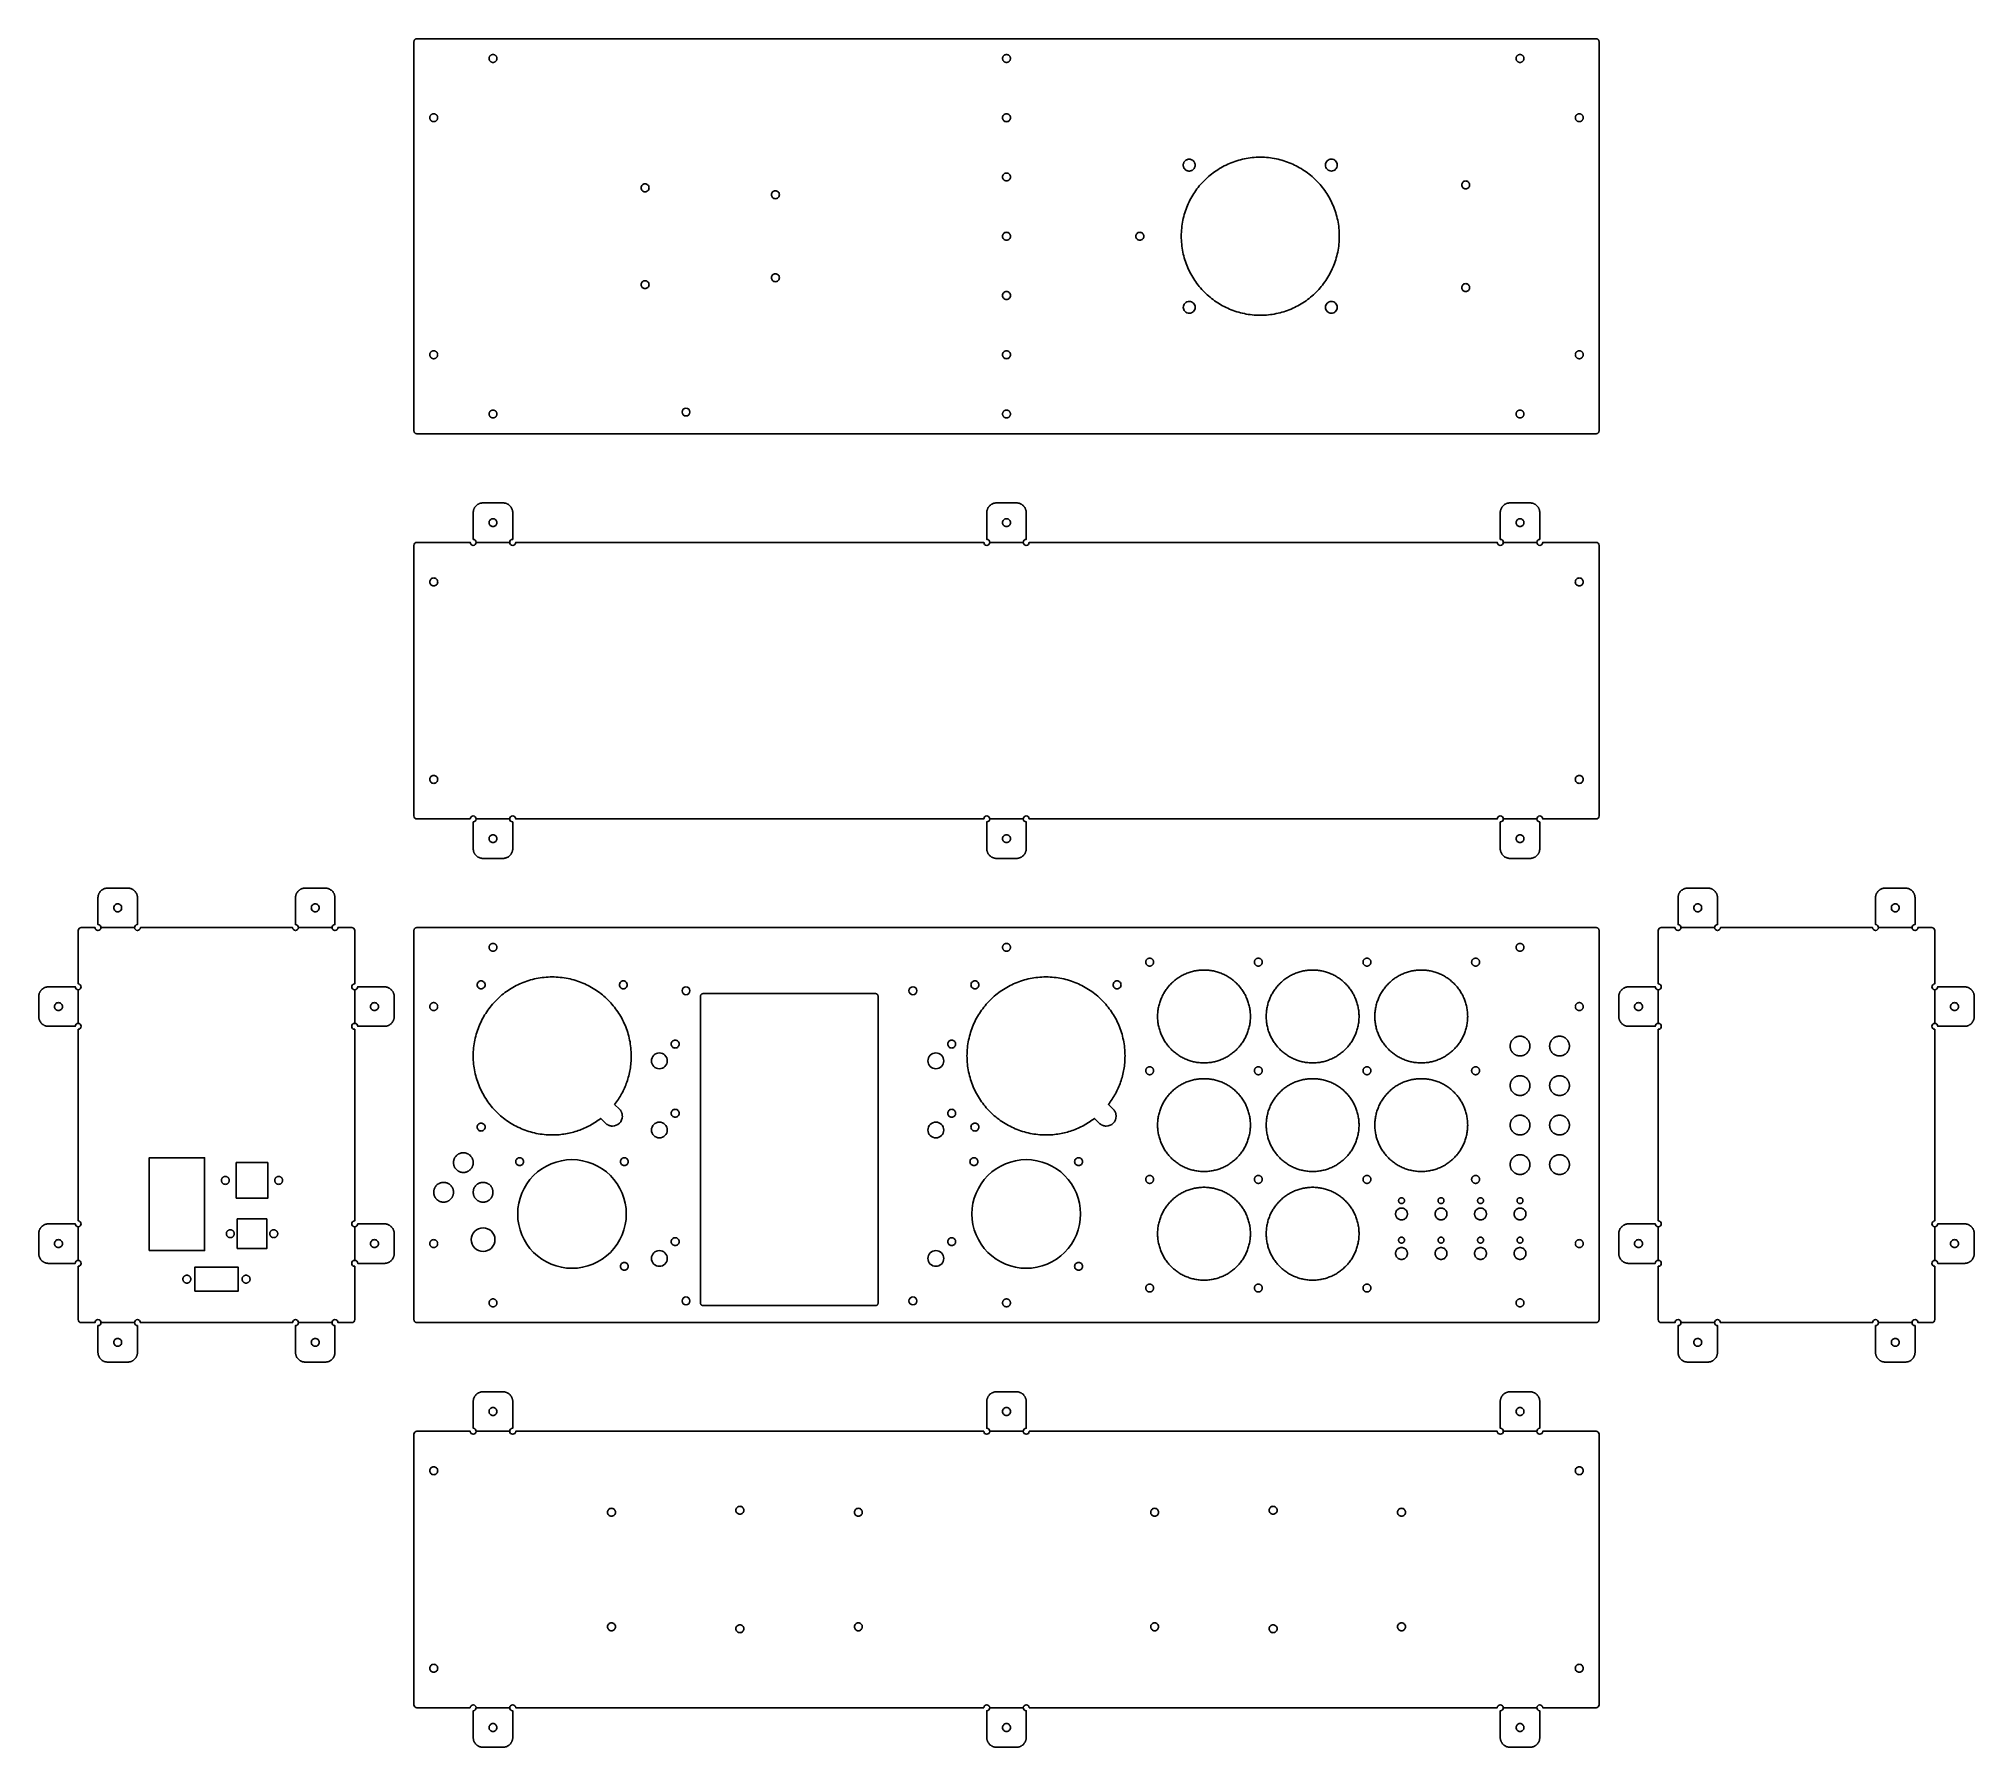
# Model space of a CAD drawing. Extents: x -490 to 490, y -432 to 432.
import ezdxf

# ---------------------------------------------------------------- set-up
doc = ezdxf.new("R2010")
doc.units = 0
doc.layers.get('0').update_dxf_attribs({"linetype": 'CONTINUOUS'})
doc.layers.add('CORTE', color=18, linetype='CONTINUOUS')
doc.layers.add('PLEGADO', color=1, linetype='CONTINUOUS')

msp = doc.modelspace()

# ---------------------------------------------------------------- linework, layer by layer
for points in [[(-260, 424.5), (-260.2, 424.49), (-260.4, 424.46), (-260.59, 424.41), (-260.78, 424.34), (-260.95, 424.26), (-261.12, 424.16), (-261.27, 424.04), (-261.41, 423.91), (-261.54, 423.77), (-261.66, 423.62), (-261.76, 423.45), (-261.84, 423.28), (-261.91, 423.09), (-261.96, 422.9), (-261.99, 422.7), (-262, 422.5), (-261.99, 422.3), (-261.96, 422.1), (-261.91, 421.91), (-261.84, 421.72), (-261.76, 421.55), (-261.66, 421.38), (-261.54, 421.23), (-261.41, 421.09), (-261.27, 420.96), (-261.12, 420.84), (-260.95, 420.74), (-260.78, 420.66), (-260.59, 420.59), (-260.4, 420.54), (-260.2, 420.51), (-260, 420.5), (-259.8, 420.51), (-259.6, 420.54), (-259.41, 420.59), (-259.22, 420.66), (-259.05, 420.74), (-258.88, 420.84), (-258.73, 420.96), (-258.59, 421.09), (-258.46, 421.23), (-258.34, 421.38), (-258.24, 421.55), (-258.16, 421.72), (-258.09, 421.91), (-258.04, 422.1), (-258.01, 422.3), (-258, 422.5), (-258.01, 422.7), (-258.04, 422.9), (-258.09, 423.09), (-258.16, 423.28), (-258.24, 423.45), (-258.34, 423.62), (-258.46, 423.77), (-258.59, 423.91), (-258.73, 424.04), (-258.88, 424.16), (-259.05, 424.26), (-259.22, 424.34), (-259.41, 424.41), (-259.6, 424.46), (-259.8, 424.49)], [(0, 424.5), (-0.2, 424.49), (-0.4, 424.46), (-0.59, 424.41), (-0.78, 424.34), (-0.95, 424.26), (-1.12, 424.16), (-1.27, 424.04), (-1.41, 423.91), (-1.54, 423.77), (-1.66, 423.62), (-1.76, 423.45), (-1.84, 423.28), (-1.91, 423.09), (-1.96, 422.9), (-1.99, 422.7), (-2, 422.5), (-1.99, 422.3), (-1.96, 422.1), (-1.91, 421.91), (-1.84, 421.72), (-1.76, 421.55), (-1.66, 421.38), (-1.54, 421.23), (-1.41, 421.09), (-1.27, 420.96), (-1.12, 420.84), (-0.95, 420.74), (-0.78, 420.66), (-0.59, 420.59), (-0.4, 420.54), (-0.2, 420.51), (0, 420.5), (0.2, 420.51), (0.4, 420.54), (0.59, 420.59), (0.78, 420.66), (0.95, 420.74), (1.12, 420.84), (1.27, 420.96), (1.41, 421.09), (1.54, 421.23), (1.66, 421.38), (1.76, 421.55), (1.84, 421.72), (1.91, 421.91), (1.96, 422.1), (1.99, 422.3), (2, 422.5), (1.99, 422.7), (1.96, 422.9), (1.91, 423.09), (1.84, 423.28), (1.76, 423.45), (1.66, 423.62), (1.54, 423.77), (1.41, 423.91), (1.27, 424.04), (1.12, 424.16), (0.95, 424.26), (0.78, 424.34), (0.59, 424.41), (0.4, 424.46), (0.2, 424.49)], [(260, 424.5), (259.8, 424.49), (259.6, 424.46), (259.41, 424.41), (259.22, 424.34), (259.05, 424.26), (258.88, 424.16), (258.73, 424.04), (258.59, 423.91), (258.46, 423.77), (258.34, 423.62), (258.24, 423.45), (258.16, 423.28), (258.09, 423.09), (258.04, 422.9), (258.01, 422.7), (258, 422.5), (258.01, 422.3), (258.04, 422.1), (258.09, 421.91), (258.16, 421.72), (258.24, 421.55), (258.34, 421.38), (258.46, 421.23), (258.59, 421.09), (258.73, 420.96), (258.88, 420.84), (259.05, 420.74), (259.22, 420.66), (259.41, 420.59), (259.6, 420.54), (259.8, 420.51), (260, 420.5), (260.2, 420.51), (260.4, 420.54), (260.59, 420.59), (260.78, 420.66), (260.95, 420.74), (261.12, 420.84), (261.27, 420.96), (261.41, 421.09), (261.54, 421.23), (261.66, 421.38), (261.76, 421.55), (261.84, 421.72), (261.91, 421.91), (261.96, 422.1), (261.99, 422.3), (262, 422.5), (261.99, 422.7), (261.96, 422.9), (261.91, 423.09), (261.84, 423.28), (261.76, 423.45), (261.66, 423.62), (261.54, 423.77), (261.41, 423.91), (261.27, 424.04), (261.12, 424.16), (260.95, 424.26), (260.78, 424.34), (260.59, 424.41), (260.4, 424.46), (260.2, 424.49)], [(-290, 394.5), (-290.2, 394.49), (-290.4, 394.46), (-290.59, 394.41), (-290.78, 394.34), (-290.95, 394.26), (-291.12, 394.16), (-291.27, 394.04), (-291.41, 393.91), (-291.54, 393.77), (-291.66, 393.62), (-291.76, 393.45), (-291.84, 393.28), (-291.91, 393.09), (-291.96, 392.9), (-291.99, 392.7), (-292, 392.5), (-291.99, 392.3), (-291.96, 392.1), (-291.91, 391.91), (-291.84, 391.72), (-291.76, 391.55), (-291.66, 391.38), (-291.54, 391.23), (-291.41, 391.09), (-291.27, 390.96), (-291.12, 390.84), (-290.95, 390.74), (-290.78, 390.66), (-290.59, 390.59), (-290.4, 390.54), (-290.2, 390.51), (-290, 390.5), (-289.8, 390.51), (-289.6, 390.54), (-289.41, 390.59), (-289.22, 390.66), (-289.05, 390.74), (-288.88, 390.84), (-288.73, 390.96), (-288.59, 391.09), (-288.46, 391.23), (-288.34, 391.38), (-288.24, 391.55), (-288.16, 391.72), (-288.09, 391.91), (-288.04, 392.1), (-288.01, 392.3), (-288, 392.5), (-288.01, 392.7), (-288.04, 392.9), (-288.09, 393.09), (-288.16, 393.28), (-288.24, 393.45), (-288.34, 393.62), (-288.46, 393.77), (-288.59, 393.91), (-288.73, 394.04), (-288.88, 394.16), (-289.05, 394.26), (-289.22, 394.34), (-289.41, 394.41), (-289.6, 394.46), (-289.8, 394.49)], [(290, 394.5), (289.8, 394.49), (289.6, 394.46), (289.41, 394.41), (289.22, 394.34), (289.05, 394.26), (288.88, 394.16), (288.73, 394.04), (288.59, 393.91), (288.46, 393.77), (288.34, 393.62), (288.24, 393.45), (288.16, 393.28), (288.09, 393.09), (288.04, 392.9), (288.01, 392.7), (288, 392.5), (288.01, 392.3), (288.04, 392.1), (288.09, 391.91), (288.16, 391.72), (288.24, 391.55), (288.34, 391.38), (288.46, 391.23), (288.59, 391.09), (288.73, 390.96), (288.88, 390.84), (289.05, 390.74), (289.22, 390.66), (289.41, 390.59), (289.6, 390.54), (289.8, 390.51), (290, 390.5), (290.2, 390.51), (290.4, 390.54), (290.59, 390.59), (290.78, 390.66), (290.95, 390.74), (291.12, 390.84), (291.27, 390.96), (291.41, 391.09), (291.54, 391.23), (291.66, 391.38), (291.76, 391.55), (291.84, 391.72), (291.91, 391.91), (291.96, 392.1), (291.99, 392.3), (292, 392.5), (291.99, 392.7), (291.96, 392.9), (291.91, 393.09), (291.84, 393.28), (291.76, 393.45), (291.66, 393.62), (291.54, 393.77), (291.41, 393.91), (291.27, 394.04), (291.12, 394.16), (290.95, 394.26), (290.78, 394.34), (290.59, 394.41), (290.4, 394.46), (290.2, 394.49)], [(-290, 274.5), (-290.2, 274.49), (-290.4, 274.46), (-290.59, 274.41), (-290.78, 274.34), (-290.95, 274.26), (-291.12, 274.16), (-291.27, 274.04), (-291.41, 273.91), (-291.54, 273.77), (-291.66, 273.62), (-291.76, 273.45), (-291.84, 273.28), (-291.91, 273.09), (-291.96, 272.9), (-291.99, 272.7), (-292, 272.5), (-291.99, 272.3), (-291.96, 272.1), (-291.91, 271.91), (-291.84, 271.72), (-291.76, 271.55), (-291.66, 271.38), (-291.54, 271.23), (-291.41, 271.09), (-291.27, 270.96), (-291.12, 270.84), (-290.95, 270.74), (-290.78, 270.66), (-290.59, 270.59), (-290.4, 270.54), (-290.2, 270.51), (-290, 270.5), (-289.8, 270.51), (-289.6, 270.54), (-289.41, 270.59), (-289.22, 270.66), (-289.05, 270.74), (-288.88, 270.84), (-288.73, 270.96), (-288.59, 271.09), (-288.46, 271.23), (-288.34, 271.38), (-288.24, 271.55), (-288.16, 271.72), (-288.09, 271.91), (-288.04, 272.1), (-288.01, 272.3), (-288, 272.5), (-288.01, 272.7), (-288.04, 272.9), (-288.09, 273.09), (-288.16, 273.28), (-288.24, 273.45), (-288.34, 273.62), (-288.46, 273.77), (-288.59, 273.91), (-288.73, 274.04), (-288.88, 274.16), (-289.05, 274.26), (-289.22, 274.34), (-289.41, 274.41), (-289.6, 274.46), (-289.8, 274.49)], [(290, 274.5), (289.8, 274.49), (289.6, 274.46), (289.41, 274.41), (289.22, 274.34), (289.05, 274.26), (288.88, 274.16), (288.73, 274.04), (288.59, 273.91), (288.46, 273.77), (288.34, 273.62), (288.24, 273.45), (288.16, 273.28), (288.09, 273.09), (288.04, 272.9), (288.01, 272.7), (288, 272.5), (288.01, 272.3), (288.04, 272.1), (288.09, 271.91), (288.16, 271.72), (288.24, 271.55), (288.34, 271.38), (288.46, 271.23), (288.59, 271.09), (288.73, 270.96), (288.88, 270.84), (289.05, 270.74), (289.22, 270.66), (289.41, 270.59), (289.6, 270.54), (289.8, 270.51), (290, 270.5), (290.2, 270.51), (290.4, 270.54), (290.59, 270.59), (290.78, 270.66), (290.95, 270.74), (291.12, 270.84), (291.27, 270.96), (291.41, 271.09), (291.54, 271.23), (291.66, 271.38), (291.76, 271.55), (291.84, 271.72), (291.91, 271.91), (291.96, 272.1), (291.99, 272.3), (292, 272.5), (291.99, 272.7), (291.96, 272.9), (291.91, 273.09), (291.84, 273.28), (291.76, 273.45), (291.66, 273.62), (291.54, 273.77), (291.41, 273.91), (291.27, 274.04), (291.12, 274.16), (290.95, 274.26), (290.78, 274.34), (290.59, 274.41), (290.4, 274.46), (290.2, 274.49)], [(-260, 244.5), (-260.2, 244.49), (-260.4, 244.46), (-260.59, 244.41), (-260.78, 244.34), (-260.95, 244.26), (-261.12, 244.16), (-261.27, 244.04), (-261.41, 243.91), (-261.54, 243.77), (-261.66, 243.62), (-261.76, 243.45), (-261.84, 243.28), (-261.91, 243.09), (-261.96, 242.9), (-261.99, 242.7), (-262, 242.5), (-261.99, 242.3), (-261.96, 242.1), (-261.91, 241.91), (-261.84, 241.72), (-261.76, 241.55), (-261.66, 241.38), (-261.54, 241.23), (-261.41, 241.09), (-261.27, 240.96), (-261.12, 240.84), (-260.95, 240.74), (-260.78, 240.66), (-260.59, 240.59), (-260.4, 240.54), (-260.2, 240.51), (-260, 240.5), (-259.8, 240.51), (-259.6, 240.54), (-259.41, 240.59), (-259.22, 240.66), (-259.05, 240.74), (-258.88, 240.84), (-258.73, 240.96), (-258.59, 241.09), (-258.46, 241.23), (-258.34, 241.38), (-258.24, 241.55), (-258.16, 241.72), (-258.09, 241.91), (-258.04, 242.1), (-258.01, 242.3), (-258, 242.5), (-258.01, 242.7), (-258.04, 242.9), (-258.09, 243.09), (-258.16, 243.28), (-258.24, 243.45), (-258.34, 243.62), (-258.46, 243.77), (-258.59, 243.91), (-258.73, 244.04), (-258.88, 244.16), (-259.05, 244.26), (-259.22, 244.34), (-259.41, 244.41), (-259.6, 244.46), (-259.8, 244.49)], [(0, 244.5), (-0.2, 244.49), (-0.4, 244.46), (-0.59, 244.41), (-0.78, 244.34), (-0.95, 244.26), (-1.12, 244.16), (-1.27, 244.04), (-1.41, 243.91), (-1.54, 243.77), (-1.66, 243.62), (-1.76, 243.45), (-1.84, 243.28), (-1.91, 243.09), (-1.96, 242.9), (-1.99, 242.7), (-2, 242.5), (-1.99, 242.3), (-1.96, 242.1), (-1.91, 241.91), (-1.84, 241.72), (-1.76, 241.55), (-1.66, 241.38), (-1.54, 241.23), (-1.41, 241.09), (-1.27, 240.96), (-1.12, 240.84), (-0.95, 240.74), (-0.78, 240.66), (-0.59, 240.59), (-0.4, 240.54), (-0.2, 240.51), (0, 240.5), (0.2, 240.51), (0.4, 240.54), (0.59, 240.59), (0.78, 240.66), (0.95, 240.74), (1.12, 240.84), (1.27, 240.96), (1.41, 241.09), (1.54, 241.23), (1.66, 241.38), (1.76, 241.55), (1.84, 241.72), (1.91, 241.91), (1.96, 242.1), (1.99, 242.3), (2, 242.5), (1.99, 242.7), (1.96, 242.9), (1.91, 243.09), (1.84, 243.28), (1.76, 243.45), (1.66, 243.62), (1.54, 243.77), (1.41, 243.91), (1.27, 244.04), (1.12, 244.16), (0.95, 244.26), (0.78, 244.34), (0.59, 244.41), (0.4, 244.46), (0.2, 244.49)], [(260, 244.5), (259.8, 244.49), (259.6, 244.46), (259.41, 244.41), (259.22, 244.34), (259.05, 244.26), (258.88, 244.16), (258.73, 244.04), (258.59, 243.91), (258.46, 243.77), (258.34, 243.62), (258.24, 243.45), (258.16, 243.28), (258.09, 243.09), (258.04, 242.9), (258.01, 242.7), (258, 242.5), (258.01, 242.3), (258.04, 242.1), (258.09, 241.91), (258.16, 241.72), (258.24, 241.55), (258.34, 241.38), (258.46, 241.23), (258.59, 241.09), (258.73, 240.96), (258.88, 240.84), (259.05, 240.74), (259.22, 240.66), (259.41, 240.59), (259.6, 240.54), (259.8, 240.51), (260, 240.5), (260.2, 240.51), (260.4, 240.54), (260.59, 240.59), (260.78, 240.66), (260.95, 240.74), (261.12, 240.84), (261.27, 240.96), (261.41, 241.09), (261.54, 241.23), (261.66, 241.38), (261.76, 241.55), (261.84, 241.72), (261.91, 241.91), (261.96, 242.1), (261.99, 242.3), (262, 242.5), (261.99, 242.7), (261.96, 242.9), (261.91, 243.09), (261.84, 243.28), (261.76, 243.45), (261.66, 243.62), (261.54, 243.77), (261.41, 243.91), (261.27, 244.04), (261.12, 244.16), (260.95, 244.26), (260.78, 244.34), (260.59, 244.41), (260.4, 244.46), (260.2, 244.49)], [(-260, -25.5), (-260.2, -25.51), (-260.4, -25.54), (-260.59, -25.59), (-260.78, -25.66), (-260.95, -25.74), (-261.12, -25.84), (-261.27, -25.96), (-261.41, -26.09), (-261.54, -26.23), (-261.66, -26.38), (-261.76, -26.55), (-261.84, -26.72), (-261.91, -26.91), (-261.96, -27.1), (-261.99, -27.3), (-262, -27.5), (-261.99, -27.7), (-261.96, -27.9), (-261.91, -28.09), (-261.84, -28.28), (-261.76, -28.45), (-261.66, -28.62), (-261.54, -28.77), (-261.41, -28.91), (-261.27, -29.04), (-261.12, -29.16), (-260.95, -29.26), (-260.78, -29.34), (-260.59, -29.41), (-260.4, -29.46), (-260.2, -29.49), (-260, -29.5), (-259.8, -29.49), (-259.6, -29.46), (-259.41, -29.41), (-259.22, -29.34), (-259.05, -29.26), (-258.88, -29.16), (-258.73, -29.04), (-258.59, -28.91), (-258.46, -28.77), (-258.34, -28.62), (-258.24, -28.45), (-258.16, -28.28), (-258.09, -28.09), (-258.04, -27.9), (-258.01, -27.7), (-258, -27.5), (-258.01, -27.3), (-258.04, -27.1), (-258.09, -26.91), (-258.16, -26.72), (-258.24, -26.55), (-258.34, -26.38), (-258.46, -26.23), (-258.59, -26.09), (-258.73, -25.96), (-258.88, -25.84), (-259.05, -25.74), (-259.22, -25.66), (-259.41, -25.59), (-259.6, -25.54), (-259.8, -25.51)], [(0, -25.5), (-0.2, -25.51), (-0.4, -25.54), (-0.59, -25.59), (-0.78, -25.66), (-0.95, -25.74), (-1.12, -25.84), (-1.27, -25.96), (-1.41, -26.09), (-1.54, -26.23), (-1.66, -26.38), (-1.76, -26.55), (-1.84, -26.72), (-1.91, -26.91), (-1.96, -27.1), (-1.99, -27.3), (-2, -27.5), (-1.99, -27.7), (-1.96, -27.9), (-1.91, -28.09), (-1.84, -28.28), (-1.76, -28.45), (-1.66, -28.62), (-1.54, -28.77), (-1.41, -28.91), (-1.27, -29.04), (-1.12, -29.16), (-0.95, -29.26), (-0.78, -29.34), (-0.59, -29.41), (-0.4, -29.46), (-0.2, -29.49), (0, -29.5), (0.2, -29.49), (0.4, -29.46), (0.59, -29.41), (0.78, -29.34), (0.95, -29.26), (1.12, -29.16), (1.27, -29.04), (1.41, -28.91), (1.54, -28.77), (1.66, -28.62), (1.76, -28.45), (1.84, -28.28), (1.91, -28.09), (1.96, -27.9), (1.99, -27.7), (2, -27.5), (1.99, -27.3), (1.96, -27.1), (1.91, -26.91), (1.84, -26.72), (1.76, -26.55), (1.66, -26.38), (1.54, -26.23), (1.41, -26.09), (1.27, -25.96), (1.12, -25.84), (0.95, -25.74), (0.78, -25.66), (0.59, -25.59), (0.4, -25.54), (0.2, -25.51)], [(260, -25.5), (259.8, -25.51), (259.6, -25.54), (259.41, -25.59), (259.22, -25.66), (259.05, -25.74), (258.88, -25.84), (258.73, -25.96), (258.59, -26.09), (258.46, -26.23), (258.34, -26.38), (258.24, -26.55), (258.16, -26.72), (258.09, -26.91), (258.04, -27.1), (258.01, -27.3), (258, -27.5), (258.01, -27.7), (258.04, -27.9), (258.09, -28.09), (258.16, -28.28), (258.24, -28.45), (258.34, -28.62), (258.46, -28.77), (258.59, -28.91), (258.73, -29.04), (258.88, -29.16), (259.05, -29.26), (259.22, -29.34), (259.41, -29.41), (259.6, -29.46), (259.8, -29.49), (260, -29.5), (260.2, -29.49), (260.4, -29.46), (260.59, -29.41), (260.78, -29.34), (260.95, -29.26), (261.12, -29.16), (261.27, -29.04), (261.41, -28.91), (261.54, -28.77), (261.66, -28.62), (261.76, -28.45), (261.84, -28.28), (261.91, -28.09), (261.96, -27.9), (261.99, -27.7), (262, -27.5), (261.99, -27.3), (261.96, -27.1), (261.91, -26.91), (261.84, -26.72), (261.76, -26.55), (261.66, -26.38), (261.54, -26.23), (261.41, -26.09), (261.27, -25.96), (261.12, -25.84), (260.95, -25.74), (260.78, -25.66), (260.59, -25.59), (260.4, -25.54), (260.2, -25.51)], [(-290, -55.5), (-290.2, -55.51), (-290.4, -55.54), (-290.59, -55.59), (-290.78, -55.66), (-290.95, -55.74), (-291.12, -55.84), (-291.27, -55.96), (-291.41, -56.09), (-291.54, -56.23), (-291.66, -56.38), (-291.76, -56.55), (-291.84, -56.72), (-291.91, -56.91), (-291.96, -57.1), (-291.99, -57.3), (-292, -57.5), (-291.99, -57.7), (-291.96, -57.9), (-291.91, -58.09), (-291.84, -58.28), (-291.76, -58.45), (-291.66, -58.62), (-291.54, -58.77), (-291.41, -58.91), (-291.27, -59.04), (-291.12, -59.16), (-290.95, -59.26), (-290.78, -59.34), (-290.59, -59.41), (-290.4, -59.46), (-290.2, -59.49), (-290, -59.5), (-289.8, -59.49), (-289.6, -59.46), (-289.41, -59.41), (-289.22, -59.34), (-289.05, -59.26), (-288.88, -59.16), (-288.73, -59.04), (-288.59, -58.91), (-288.46, -58.77), (-288.34, -58.62), (-288.24, -58.45), (-288.16, -58.28), (-288.09, -58.09), (-288.04, -57.9), (-288.01, -57.7), (-288, -57.5), (-288.01, -57.3), (-288.04, -57.1), (-288.09, -56.91), (-288.16, -56.72), (-288.24, -56.55), (-288.34, -56.38), (-288.46, -56.23), (-288.59, -56.09), (-288.73, -55.96), (-288.88, -55.84), (-289.05, -55.74), (-289.22, -55.66), (-289.41, -55.59), (-289.6, -55.54), (-289.8, -55.51)], [(290, -55.5), (289.8, -55.51), (289.6, -55.54), (289.41, -55.59), (289.22, -55.66), (289.05, -55.74), (288.88, -55.84), (288.73, -55.96), (288.59, -56.09), (288.46, -56.23), (288.34, -56.38), (288.24, -56.55), (288.16, -56.72), (288.09, -56.91), (288.04, -57.1), (288.01, -57.3), (288, -57.5), (288.01, -57.7), (288.04, -57.9), (288.09, -58.09), (288.16, -58.28), (288.24, -58.45), (288.34, -58.62), (288.46, -58.77), (288.59, -58.91), (288.73, -59.04), (288.88, -59.16), (289.05, -59.26), (289.22, -59.34), (289.41, -59.41), (289.6, -59.46), (289.8, -59.49), (290, -59.5), (290.2, -59.49), (290.4, -59.46), (290.59, -59.41), (290.78, -59.34), (290.95, -59.26), (291.12, -59.16), (291.27, -59.04), (291.41, -58.91), (291.54, -58.77), (291.66, -58.62), (291.76, -58.45), (291.84, -58.28), (291.91, -58.09), (291.96, -57.9), (291.99, -57.7), (292, -57.5), (291.99, -57.3), (291.96, -57.1), (291.91, -56.91), (291.84, -56.72), (291.76, -56.55), (291.66, -56.38), (291.54, -56.23), (291.41, -56.09), (291.27, -55.96), (291.12, -55.84), (290.95, -55.74), (290.78, -55.66), (290.59, -55.59), (290.4, -55.54), (290.2, -55.51)], [(-290, -175.5), (-290.2, -175.51), (-290.4, -175.54), (-290.59, -175.59), (-290.78, -175.66), (-290.95, -175.74), (-291.12, -175.84), (-291.27, -175.96), (-291.41, -176.09), (-291.54, -176.23), (-291.66, -176.38), (-291.76, -176.55), (-291.84, -176.72), (-291.91, -176.91), (-291.96, -177.1), (-291.99, -177.3), (-292, -177.5), (-291.99, -177.7), (-291.96, -177.9), (-291.91, -178.09), (-291.84, -178.28), (-291.76, -178.45), (-291.66, -178.62), (-291.54, -178.77), (-291.41, -178.91), (-291.27, -179.04), (-291.12, -179.16), (-290.95, -179.26), (-290.78, -179.34), (-290.59, -179.41), (-290.4, -179.46), (-290.2, -179.49), (-290, -179.5), (-289.8, -179.49), (-289.6, -179.46), (-289.41, -179.41), (-289.22, -179.34), (-289.05, -179.26), (-288.88, -179.16), (-288.73, -179.04), (-288.59, -178.91), (-288.46, -178.77), (-288.34, -178.62), (-288.24, -178.45), (-288.16, -178.28), (-288.09, -178.09), (-288.04, -177.9), (-288.01, -177.7), (-288, -177.5), (-288.01, -177.3), (-288.04, -177.1), (-288.09, -176.91), (-288.16, -176.72), (-288.24, -176.55), (-288.34, -176.38), (-288.46, -176.23), (-288.59, -176.09), (-288.73, -175.96), (-288.88, -175.84), (-289.05, -175.74), (-289.22, -175.66), (-289.41, -175.59), (-289.6, -175.54), (-289.8, -175.51)], [(290, -175.5), (289.8, -175.51), (289.6, -175.54), (289.41, -175.59), (289.22, -175.66), (289.05, -175.74), (288.88, -175.84), (288.73, -175.96), (288.59, -176.09), (288.46, -176.23), (288.34, -176.38), (288.24, -176.55), (288.16, -176.72), (288.09, -176.91), (288.04, -177.1), (288.01, -177.3), (288, -177.5), (288.01, -177.7), (288.04, -177.9), (288.09, -178.09), (288.16, -178.28), (288.24, -178.45), (288.34, -178.62), (288.46, -178.77), (288.59, -178.91), (288.73, -179.04), (288.88, -179.16), (289.05, -179.26), (289.22, -179.34), (289.41, -179.41), (289.6, -179.46), (289.8, -179.49), (290, -179.5), (290.2, -179.49), (290.4, -179.46), (290.59, -179.41), (290.78, -179.34), (290.95, -179.26), (291.12, -179.16), (291.27, -179.04), (291.41, -178.91), (291.54, -178.77), (291.66, -178.62), (291.76, -178.45), (291.84, -178.28), (291.91, -178.09), (291.96, -177.9), (291.99, -177.7), (292, -177.5), (291.99, -177.3), (291.96, -177.1), (291.91, -176.91), (291.84, -176.72), (291.76, -176.55), (291.66, -176.38), (291.54, -176.23), (291.41, -176.09), (291.27, -175.96), (291.12, -175.84), (290.95, -175.74), (290.78, -175.66), (290.59, -175.59), (290.4, -175.54), (290.2, -175.51)], [(-260, -205.5), (-260.2, -205.51), (-260.4, -205.54), (-260.59, -205.59), (-260.78, -205.66), (-260.95, -205.74), (-261.12, -205.84), (-261.27, -205.96), (-261.41, -206.09), (-261.54, -206.23), (-261.66, -206.38), (-261.76, -206.55), (-261.84, -206.72), (-261.91, -206.91), (-261.96, -207.1), (-261.99, -207.3), (-262, -207.5), (-261.99, -207.7), (-261.96, -207.9), (-261.91, -208.09), (-261.84, -208.28), (-261.76, -208.45), (-261.66, -208.62), (-261.54, -208.77), (-261.41, -208.91), (-261.27, -209.04), (-261.12, -209.16), (-260.95, -209.26), (-260.78, -209.34), (-260.59, -209.41), (-260.4, -209.46), (-260.2, -209.49), (-260, -209.5), (-259.8, -209.49), (-259.6, -209.46), (-259.41, -209.41), (-259.22, -209.34), (-259.05, -209.26), (-258.88, -209.16), (-258.73, -209.04), (-258.59, -208.91), (-258.46, -208.77), (-258.34, -208.62), (-258.24, -208.45), (-258.16, -208.28), (-258.09, -208.09), (-258.04, -207.9), (-258.01, -207.7), (-258, -207.5), (-258.01, -207.3), (-258.04, -207.1), (-258.09, -206.91), (-258.16, -206.72), (-258.24, -206.55), (-258.34, -206.38), (-258.46, -206.23), (-258.59, -206.09), (-258.73, -205.96), (-258.88, -205.84), (-259.05, -205.74), (-259.22, -205.66), (-259.41, -205.59), (-259.6, -205.54), (-259.8, -205.51)], [(0, -205.5), (-0.2, -205.51), (-0.4, -205.54), (-0.59, -205.59), (-0.78, -205.66), (-0.95, -205.74), (-1.12, -205.84), (-1.27, -205.96), (-1.41, -206.09), (-1.54, -206.23), (-1.66, -206.38), (-1.76, -206.55), (-1.84, -206.72), (-1.91, -206.91), (-1.96, -207.1), (-1.99, -207.3), (-2, -207.5), (-1.99, -207.7), (-1.96, -207.9), (-1.91, -208.09), (-1.84, -208.28), (-1.76, -208.45), (-1.66, -208.62), (-1.54, -208.77), (-1.41, -208.91), (-1.27, -209.04), (-1.12, -209.16), (-0.95, -209.26), (-0.78, -209.34), (-0.59, -209.41), (-0.4, -209.46), (-0.2, -209.49), (0, -209.5), (0.2, -209.49), (0.4, -209.46), (0.59, -209.41), (0.78, -209.34), (0.95, -209.26), (1.12, -209.16), (1.27, -209.04), (1.41, -208.91), (1.54, -208.77), (1.66, -208.62), (1.76, -208.45), (1.84, -208.28), (1.91, -208.09), (1.96, -207.9), (1.99, -207.7), (2, -207.5), (1.99, -207.3), (1.96, -207.1), (1.91, -206.91), (1.84, -206.72), (1.76, -206.55), (1.66, -206.38), (1.54, -206.23), (1.41, -206.09), (1.27, -205.96), (1.12, -205.84), (0.95, -205.74), (0.78, -205.66), (0.59, -205.59), (0.4, -205.54), (0.2, -205.51)], [(260, -205.5), (259.8, -205.51), (259.6, -205.54), (259.41, -205.59), (259.22, -205.66), (259.05, -205.74), (258.88, -205.84), (258.73, -205.96), (258.59, -206.09), (258.46, -206.23), (258.34, -206.38), (258.24, -206.55), (258.16, -206.72), (258.09, -206.91), (258.04, -207.1), (258.01, -207.3), (258, -207.5), (258.01, -207.7), (258.04, -207.9), (258.09, -208.09), (258.16, -208.28), (258.24, -208.45), (258.34, -208.62), (258.46, -208.77), (258.59, -208.91), (258.73, -209.04), (258.88, -209.16), (259.05, -209.26), (259.22, -209.34), (259.41, -209.41), (259.6, -209.46), (259.8, -209.49), (260, -209.5), (260.2, -209.49), (260.4, -209.46), (260.59, -209.41), (260.78, -209.34), (260.95, -209.26), (261.12, -209.16), (261.27, -209.04), (261.41, -208.91), (261.54, -208.77), (261.66, -208.62), (261.76, -208.45), (261.84, -208.28), (261.91, -208.09), (261.96, -207.9), (261.99, -207.7), (262, -207.5), (261.99, -207.3), (261.96, -207.1), (261.91, -206.91), (261.84, -206.72), (261.76, -206.55), (261.66, -206.38), (261.54, -206.23), (261.41, -206.09), (261.27, -205.96), (261.12, -205.84), (260.95, -205.74), (260.78, -205.66), (260.59, -205.59), (260.4, -205.54), (260.2, -205.51)]]:
    msp.add_lwpolyline(points, close=True)
for points in [[(-162.28, 245.5, 1), (-162.28, 241.5, 1)], [(-162.28, -47.5, 1), (-162.28, -51.5, 1)], [(-47.38, -51.5, 1), (-47.38, -47.5, 1)], [(-162.28, -204.5, 1), (-162.28, -208.5, 1)], [(-47.38, -208.5, 1), (-47.38, -204.5, 1)]]:
    msp.add_lwpolyline(points, format="xyb", close=True)
at = {"layer": 'CORTE'}
for points in [[(-300, 234), (-299.99, 233.85), (-299.97, 233.7), (-299.93, 233.55), (-299.88, 233.42), (-299.82, 233.29), (-299.74, 233.16), (-299.66, 233.05), (-299.56, 232.94), (-299.45, 232.84), (-299.34, 232.76), (-299.21, 232.68), (-299.08, 232.62), (-298.95, 232.57), (-298.8, 232.53), (-298.65, 232.51), (-298.5, 232.5), (298.5, 232.5), (298.65, 232.51), (298.8, 232.53), (298.95, 232.57), (299.08, 232.62), (299.21, 232.68), (299.34, 232.76), (299.45, 232.84), (299.56, 232.94), (299.66, 233.05), (299.74, 233.16), (299.82, 233.29), (299.88, 233.42), (299.93, 233.55), (299.97, 233.7), (299.99, 233.85), (300, 234), (300, 431), (299.99, 431.15), (299.97, 431.3), (299.93, 431.45), (299.88, 431.58), (299.82, 431.71), (299.74, 431.84), (299.66, 431.95), (299.56, 432.06), (299.45, 432.16), (299.34, 432.24), (299.21, 432.32), (299.08, 432.38), (298.95, 432.43), (298.8, 432.47), (298.65, 432.49), (298.5, 432.5), (-298.5, 432.5), (-298.65, 432.49), (-298.8, 432.47), (-298.95, 432.43), (-299.08, 432.38), (-299.21, 432.32), (-299.34, 432.24), (-299.45, 432.16), (-299.56, 432.06), (-299.66, 431.95), (-299.74, 431.84), (-299.82, 431.71), (-299.88, 431.58), (-299.93, 431.45), (-299.97, 431.3), (-299.99, 431.15), (-300, 431)], [(128.5, 372.5), (127.47, 372.49), (126.44, 372.45), (125.42, 372.38), (124.41, 372.29), (123.41, 372.18), (122.41, 372.04), (121.42, 371.88), (120.44, 371.69), (119.47, 371.48), (118.5, 371.24), (117.55, 370.98), (116.61, 370.7), (115.67, 370.4), (114.75, 370.07), (113.83, 369.73), (112.93, 369.36), (112.04, 368.97), (111.16, 368.56), (110.29, 368.12), (109.43, 367.67), (108.59, 367.2), (107.76, 366.71), (106.94, 366.2), (106.14, 365.67), (105.34, 365.12), (104.57, 364.55), (103.8, 363.97), (103.06, 363.37), (102.32, 362.75), (101.6, 362.11), (100.9, 361.45), (100.22, 360.78), (99.55, 360.1), (98.89, 359.4), (98.25, 358.68), (97.63, 357.94), (97.03, 357.2), (96.45, 356.43), (95.88, 355.66), (95.33, 354.86), (94.8, 354.06), (94.29, 353.24), (93.8, 352.41), (93.33, 351.57), (92.88, 350.71), (92.44, 349.84), (92.03, 348.96), (91.64, 348.07), (91.27, 347.17), (90.93, 346.25), (90.6, 345.33), (90.3, 344.39), (90.02, 343.45), (89.76, 342.5), (89.52, 341.53), (89.31, 340.56), (89.12, 339.58), (88.96, 338.59), (88.82, 337.59), (88.71, 336.59), (88.62, 335.58), (88.55, 334.56), (88.51, 333.53), (88.5, 332.5), (88.51, 331.47), (88.55, 330.44), (88.62, 329.42), (88.71, 328.41), (88.82, 327.41), (88.96, 326.41), (89.12, 325.42), (89.31, 324.44), (89.52, 323.47), (89.76, 322.5), (90.02, 321.55), (90.3, 320.61), (90.6, 319.67), (90.93, 318.75), (91.27, 317.83), (91.64, 316.93), (92.03, 316.04), (92.44, 315.16), (92.88, 314.29), (93.33, 313.43), (93.8, 312.59), (94.29, 311.76), (94.8, 310.94), (95.33, 310.14), (95.88, 309.34), (96.45, 308.57), (97.03, 307.8), (97.63, 307.06), (98.25, 306.32), (98.89, 305.6), (99.55, 304.9), (100.22, 304.22), (100.9, 303.55), (101.6, 302.89), (102.32, 302.25), (103.06, 301.63), (103.8, 301.03), (104.57, 300.45), (105.34, 299.88), (106.14, 299.33), (106.94, 298.8), (107.76, 298.29), (108.59, 297.8), (109.43, 297.33), (110.29, 296.88), (111.16, 296.44), (112.04, 296.03), (112.93, 295.64), (113.83, 295.27), (114.75, 294.93), (115.67, 294.6), (116.61, 294.3), (117.55, 294.02), (118.5, 293.76), (119.47, 293.52), (120.44, 293.31), (121.42, 293.12), (122.41, 292.96), (123.41, 292.82), (124.41, 292.71), (125.42, 292.62), (126.44, 292.55), (127.47, 292.51), (128.5, 292.5), (129.53, 292.51), (130.56, 292.55), (131.58, 292.62), (132.59, 292.71), (133.59, 292.82), (134.59, 292.96), (135.58, 293.12), (136.56, 293.31), (137.53, 293.52), (138.5, 293.76), (139.45, 294.02), (140.39, 294.3), (141.33, 294.6), (142.25, 294.93), (143.17, 295.27), (144.07, 295.64), (144.96, 296.03), (145.84, 296.44), (146.71, 296.88), (147.57, 297.33), (148.41, 297.8), (149.24, 298.29), (150.06, 298.8), (150.86, 299.33), (151.66, 299.88), (152.43, 300.45), (153.2, 301.03), (153.94, 301.63), (154.68, 302.25), (155.4, 302.89), (156.1, 303.55), (156.78, 304.22), (157.45, 304.9), (158.11, 305.6), (158.75, 306.32), (159.37, 307.06), (159.97, 307.8), (160.55, 308.57), (161.12, 309.34), (161.67, 310.14), (162.2, 310.94), (162.71, 311.76), (163.2, 312.59), (163.67, 313.43), (164.12, 314.29), (164.56, 315.16), (164.97, 316.04), (165.36, 316.93), (165.73, 317.83), (166.07, 318.75), (166.4, 319.67), (166.7, 320.61), (166.98, 321.55), (167.24, 322.5), (167.48, 323.47), (167.69, 324.44), (167.88, 325.42), (168.04, 326.41), (168.18, 327.41), (168.29, 328.41), (168.38, 329.42), (168.45, 330.44), (168.49, 331.47), (168.5, 332.5), (168.49, 333.53), (168.45, 334.56), (168.38, 335.58), (168.29, 336.59), (168.18, 337.59), (168.04, 338.59), (167.88, 339.58), (167.69, 340.56), (167.48, 341.53), (167.24, 342.5), (166.98, 343.45), (166.7, 344.39), (166.4, 345.33), (166.07, 346.25), (165.73, 347.17), (165.36, 348.07), (164.97, 348.96), (164.56, 349.84), (164.12, 350.71), (163.67, 351.57), (163.2, 352.41), (162.71, 353.24), (162.2, 354.06), (161.67, 354.86), (161.12, 355.66), (160.55, 356.43), (159.97, 357.2), (159.37, 357.94), (158.75, 358.68), (158.11, 359.4), (157.45, 360.1), (156.78, 360.78), (156.1, 361.45), (155.4, 362.11), (154.68, 362.75), (153.94, 363.37), (153.2, 363.97), (152.43, 364.55), (151.66, 365.12), (150.86, 365.67), (150.06, 366.2), (149.24, 366.71), (148.41, 367.2), (147.57, 367.67), (146.71, 368.12), (145.84, 368.56), (144.96, 368.97), (144.07, 369.36), (143.17, 369.73), (142.25, 370.07), (141.33, 370.4), (140.39, 370.7), (139.45, 370.98), (138.5, 371.24), (137.53, 371.48), (136.56, 371.69), (135.58, 371.88), (134.59, 372.04), (133.59, 372.18), (132.59, 372.29), (131.58, 372.38), (130.56, 372.45), (129.53, 372.49)], [(92.5, 371.5), (92.35, 371.5), (92.19, 371.48), (92.04, 371.47), (91.9, 371.44), (91.61, 371.37), (91.33, 371.26), (91.07, 371.14), (90.82, 370.99), (90.59, 370.81), (90.38, 370.62), (90.19, 370.41), (90.01, 370.18), (89.86, 369.93), (89.74, 369.67), (89.63, 369.39), (89.56, 369.1), (89.53, 368.96), (89.52, 368.81), (89.5, 368.65), (89.5, 368.5), (89.5, 368.35), (89.52, 368.19), (89.53, 368.04), (89.56, 367.9), (89.63, 367.61), (89.74, 367.33), (89.86, 367.07), (90.01, 366.82), (90.19, 366.59), (90.38, 366.38), (90.59, 366.19), (90.82, 366.01), (91.07, 365.86), (91.33, 365.74), (91.61, 365.63), (91.9, 365.56), (92.04, 365.53), (92.19, 365.52), (92.35, 365.5), (92.5, 365.5), (92.65, 365.5), (92.81, 365.52), (92.96, 365.53), (93.1, 365.56), (93.39, 365.63), (93.67, 365.74), (93.93, 365.86), (94.18, 366.01), (94.41, 366.19), (94.62, 366.38), (94.81, 366.59), (94.99, 366.82), (95.14, 367.07), (95.26, 367.33), (95.37, 367.61), (95.44, 367.9), (95.47, 368.04), (95.48, 368.19), (95.5, 368.35), (95.5, 368.5), (95.5, 368.65), (95.48, 368.81), (95.47, 368.96), (95.44, 369.1), (95.37, 369.39), (95.26, 369.67), (95.14, 369.93), (94.99, 370.18), (94.81, 370.41), (94.62, 370.62), (94.41, 370.81), (94.18, 370.99), (93.93, 371.14), (93.67, 371.26), (93.39, 371.37), (93.1, 371.44), (92.96, 371.47), (92.81, 371.48), (92.65, 371.5)], [(-300, -216), (-299.99, -216.15), (-299.97, -216.3), (-299.93, -216.45), (-299.88, -216.58), (-299.82, -216.71), (-299.74, -216.84), (-299.66, -216.95), (-299.56, -217.06), (-299.45, -217.16), (-299.34, -217.24), (-299.21, -217.32), (-299.08, -217.38), (-298.95, -217.43), (-298.8, -217.47), (-298.65, -217.49), (-298.5, -217.5), (298.5, -217.5), (298.65, -217.49), (298.8, -217.47), (298.95, -217.43), (299.08, -217.38), (299.21, -217.32), (299.34, -217.24), (299.45, -217.16), (299.56, -217.06), (299.66, -216.95), (299.74, -216.84), (299.82, -216.71), (299.88, -216.58), (299.93, -216.45), (299.97, -216.3), (299.99, -216.15), (300, -216), (300, -19), (299.99, -18.85), (299.97, -18.7), (299.93, -18.55), (299.88, -18.42), (299.82, -18.29), (299.74, -18.16), (299.66, -18.05), (299.56, -17.94), (299.45, -17.84), (299.34, -17.76), (299.21, -17.68), (299.08, -17.62), (298.95, -17.57), (298.8, -17.53), (298.65, -17.51), (298.5, -17.5), (-298.5, -17.5), (-298.65, -17.51), (-298.8, -17.53), (-298.95, -17.57), (-299.08, -17.62), (-299.21, -17.68), (-299.34, -17.76), (-299.45, -17.84), (-299.56, -17.94), (-299.66, -18.05), (-299.74, -18.16), (-299.82, -18.29), (-299.88, -18.42), (-299.93, -18.55), (-299.97, -18.7), (-299.99, -18.85), (-300, -19)], [(72.5, -33), (72.3, -33.01), (72.1, -33.04), (71.91, -33.09), (71.72, -33.16), (71.55, -33.24), (71.38, -33.34), (71.23, -33.46), (71.09, -33.59), (70.96, -33.73), (70.84, -33.88), (70.74, -34.05), (70.66, -34.22), (70.59, -34.41), (70.54, -34.6), (70.51, -34.8), (70.5, -35), (70.51, -35.2), (70.54, -35.4), (70.59, -35.59), (70.66, -35.78), (70.74, -35.95), (70.84, -36.12), (70.96, -36.27), (71.09, -36.41), (71.23, -36.54), (71.38, -36.66), (71.55, -36.76), (71.72, -36.84), (71.91, -36.91), (72.1, -36.96), (72.3, -36.99), (72.5, -37), (72.7, -36.99), (72.9, -36.96), (73.09, -36.91), (73.28, -36.84), (73.45, -36.76), (73.62, -36.66), (73.77, -36.54), (73.91, -36.41), (74.04, -36.27), (74.16, -36.12), (74.26, -35.95), (74.34, -35.78), (74.41, -35.59), (74.46, -35.4), (74.49, -35.2), (74.5, -35), (74.49, -34.8), (74.46, -34.6), (74.41, -34.41), (74.34, -34.22), (74.26, -34.05), (74.16, -33.88), (74.04, -33.73), (73.91, -33.59), (73.77, -33.46), (73.62, -33.34), (73.45, -33.24), (73.28, -33.16), (73.09, -33.09), (72.9, -33.04), (72.7, -33.01)], [(100, -39), (99.39, -39.01), (98.79, -39.03), (98.19, -39.07), (97.6, -39.12), (97.01, -39.19), (96.42, -39.27), (95.84, -39.37), (95.26, -39.48), (94.69, -39.6), (94.13, -39.74), (93.57, -39.89), (93.01, -40.06), (92.46, -40.23), (91.92, -40.43), (91.38, -40.63), (90.85, -40.85), (90.33, -41.08), (89.81, -41.32), (89.3, -41.57), (88.8, -41.84), (88.3, -42.11), (87.81, -42.4), (87.33, -42.7), (86.86, -43.01), (86.4, -43.34), (85.94, -43.67), (85.49, -44.01), (85.05, -44.37), (84.62, -44.73), (84.2, -45.1), (83.79, -45.49), (83.38, -45.88), (82.99, -46.29), (82.6, -46.7), (82.23, -47.12), (81.87, -47.55), (81.51, -47.99), (81.17, -48.44), (80.84, -48.9), (80.51, -49.36), (80.2, -49.83), (79.9, -50.31), (79.61, -50.8), (79.34, -51.3), (79.07, -51.8), (78.82, -52.31), (78.58, -52.83), (78.35, -53.35), (78.13, -53.88), (77.93, -54.42), (77.73, -54.96), (77.56, -55.51), (77.39, -56.07), (77.24, -56.63), (77.1, -57.19), (76.98, -57.76), (76.87, -58.34), (76.77, -58.92), (76.69, -59.51), (76.62, -60.1), (76.57, -60.69), (76.53, -61.29), (76.51, -61.89), (76.5, -62.5), (76.51, -63.11), (76.53, -63.71), (76.57, -64.31), (76.62, -64.9), (76.69, -65.49), (76.77, -66.08), (76.87, -66.66), (76.98, -67.24), (77.1, -67.81), (77.24, -68.37), (77.39, -68.93), (77.56, -69.49), (77.73, -70.04), (77.93, -70.58), (78.13, -71.12), (78.35, -71.65), (78.58, -72.17), (78.82, -72.69), (79.07, -73.2), (79.34, -73.7), (79.61, -74.2), (79.9, -74.69), (80.2, -75.17), (80.51, -75.64), (80.84, -76.1), (81.17, -76.56), (81.51, -77.01), (81.87, -77.45), (82.23, -77.88), (82.6, -78.3), (82.99, -78.71), (83.38, -79.12), (83.79, -79.51), (84.2, -79.9), (84.62, -80.27), (85.05, -80.63), (85.49, -80.99), (85.94, -81.33), (86.4, -81.66), (86.86, -81.99), (87.33, -82.3), (87.81, -82.6), (88.3, -82.89), (88.8, -83.16), (89.3, -83.43), (89.81, -83.68), (90.33, -83.92), (90.85, -84.15), (91.38, -84.37), (91.92, -84.57), (92.46, -84.77), (93.01, -84.94), (93.57, -85.11), (94.13, -85.26), (94.69, -85.4), (95.26, -85.52), (95.84, -85.63), (96.42, -85.73), (97.01, -85.81), (97.6, -85.88), (98.19, -85.93), (98.79, -85.97), (99.39, -85.99), (100, -86), (100.61, -85.99), (101.21, -85.97), (101.81, -85.93), (102.4, -85.88), (102.99, -85.81), (103.58, -85.73), (104.16, -85.63), (104.74, -85.52), (105.31, -85.4), (105.87, -85.26), (106.43, -85.11), (106.99, -84.94), (107.54, -84.77), (108.08, -84.57), (108.62, -84.37), (109.15, -84.15), (109.67, -83.92), (110.19, -83.68), (110.7, -83.43), (111.2, -83.16), (111.7, -82.89), (112.19, -82.6), (112.67, -82.3), (113.14, -81.99), (113.6, -81.66), (114.06, -81.33), (114.51, -80.99), (114.95, -80.63), (115.38, -80.27), (115.8, -79.9), (116.21, -79.51), (116.62, -79.12), (117.01, -78.71), (117.4, -78.3), (117.77, -77.88), (118.13, -77.45), (118.49, -77.01), (118.83, -76.56), (119.16, -76.1), (119.49, -75.64), (119.8, -75.17), (120.1, -74.69), (120.39, -74.2), (120.66, -73.7), (120.93, -73.2), (121.18, -72.69), (121.42, -72.17), (121.65, -71.65), (121.87, -71.12), (122.07, -70.58), (122.27, -70.04), (122.44, -69.49), (122.61, -68.93), (122.76, -68.37), (122.9, -67.81), (123.02, -67.24), (123.13, -66.66), (123.23, -66.08), (123.31, -65.49), (123.38, -64.9), (123.43, -64.31), (123.47, -63.71), (123.49, -63.11), (123.5, -62.5), (123.49, -61.89), (123.47, -61.29), (123.43, -60.69), (123.38, -60.1), (123.31, -59.51), (123.23, -58.92), (123.13, -58.34), (123.02, -57.76), (122.9, -57.19), (122.76, -56.63), (122.61, -56.07), (122.44, -55.51), (122.27, -54.96), (122.07, -54.42), (121.87, -53.88), (121.65, -53.35), (121.42, -52.83), (121.18, -52.31), (120.93, -51.8), (120.66, -51.3), (120.39, -50.8), (120.1, -50.31), (119.8, -49.83), (119.49, -49.36), (119.16, -48.9), (118.83, -48.44), (118.49, -47.99), (118.13, -47.55), (117.77, -47.12), (117.4, -46.7), (117.01, -46.29), (116.62, -45.88), (116.21, -45.49), (115.8, -45.1), (115.38, -44.73), (114.95, -44.37), (114.51, -44.01), (114.06, -43.67), (113.6, -43.34), (113.14, -43.01), (112.67, -42.7), (112.19, -42.4), (111.7, -42.11), (111.2, -41.84), (110.7, -41.57), (110.19, -41.32), (109.67, -41.08), (109.15, -40.85), (108.62, -40.63), (108.08, -40.43), (107.54, -40.23), (106.99, -40.06), (106.43, -39.89), (105.87, -39.74), (105.31, -39.6), (104.74, -39.48), (104.16, -39.37), (103.58, -39.27), (102.99, -39.19), (102.4, -39.12), (101.81, -39.07), (101.21, -39.03), (100.61, -39.01)], [(127.5, -33), (127.3, -33.01), (127.1, -33.04), (126.91, -33.09), (126.72, -33.16), (126.55, -33.24), (126.38, -33.34), (126.23, -33.46), (126.09, -33.59), (125.96, -33.73), (125.84, -33.88), (125.74, -34.05), (125.66, -34.22), (125.59, -34.41), (125.54, -34.6), (125.51, -34.8), (125.5, -35), (125.51, -35.2), (125.54, -35.4), (125.59, -35.59), (125.66, -35.78), (125.74, -35.95), (125.84, -36.12), (125.96, -36.27), (126.09, -36.41), (126.23, -36.54), (126.38, -36.66), (126.55, -36.76), (126.72, -36.84), (126.91, -36.91), (127.1, -36.96), (127.3, -36.99), (127.5, -37), (127.7, -36.99), (127.9, -36.96), (128.09, -36.91), (128.28, -36.84), (128.45, -36.76), (128.62, -36.66), (128.77, -36.54), (128.91, -36.41), (129.04, -36.27), (129.16, -36.12), (129.26, -35.95), (129.34, -35.78), (129.41, -35.59), (129.46, -35.4), (129.49, -35.2), (129.5, -35), (129.49, -34.8), (129.46, -34.6), (129.41, -34.41), (129.34, -34.22), (129.26, -34.05), (129.16, -33.88), (129.04, -33.73), (128.91, -33.59), (128.77, -33.46), (128.62, -33.34), (128.45, -33.24), (128.28, -33.16), (128.09, -33.09), (127.9, -33.04), (127.7, -33.01)], [(155, -39), (154.39, -39.01), (153.79, -39.03), (153.19, -39.07), (152.6, -39.12), (152.01, -39.19), (151.42, -39.27), (150.84, -39.37), (150.26, -39.48), (149.69, -39.6), (149.13, -39.74), (148.57, -39.89), (148.01, -40.06), (147.46, -40.23), (146.92, -40.43), (146.38, -40.63), (145.85, -40.85), (145.33, -41.08), (144.81, -41.32), (144.3, -41.57), (143.8, -41.84), (143.3, -42.11), (142.81, -42.4), (142.33, -42.7), (141.86, -43.01), (141.4, -43.34), (140.94, -43.67), (140.49, -44.01), (140.05, -44.37), (139.62, -44.73), (139.2, -45.1), (138.79, -45.49), (138.38, -45.88), (137.99, -46.29), (137.6, -46.7), (137.23, -47.12), (136.87, -47.55), (136.51, -47.99), (136.17, -48.44), (135.84, -48.9), (135.51, -49.36), (135.2, -49.83), (134.9, -50.31), (134.61, -50.8), (134.34, -51.3), (134.07, -51.8), (133.82, -52.31), (133.58, -52.83), (133.35, -53.35), (133.13, -53.88), (132.93, -54.42), (132.73, -54.96), (132.56, -55.51), (132.39, -56.07), (132.24, -56.63), (132.1, -57.19), (131.98, -57.76), (131.87, -58.34), (131.77, -58.92), (131.69, -59.51), (131.62, -60.1), (131.57, -60.69), (131.53, -61.29), (131.51, -61.89), (131.5, -62.5), (131.51, -63.11), (131.53, -63.71), (131.57, -64.31), (131.62, -64.9), (131.69, -65.49), (131.77, -66.08), (131.87, -66.66), (131.98, -67.24), (132.1, -67.81), (132.24, -68.37), (132.39, -68.93), (132.56, -69.49), (132.73, -70.04), (132.93, -70.58), (133.13, -71.12), (133.35, -71.65), (133.58, -72.17), (133.82, -72.69), (134.07, -73.2), (134.34, -73.7), (134.61, -74.2), (134.9, -74.69), (135.2, -75.17), (135.51, -75.64), (135.84, -76.1), (136.17, -76.56), (136.51, -77.01), (136.87, -77.45), (137.23, -77.88), (137.6, -78.3), (137.99, -78.71), (138.38, -79.12), (138.79, -79.51), (139.2, -79.9), (139.62, -80.27), (140.05, -80.63), (140.49, -80.99), (140.94, -81.33), (141.4, -81.66), (141.86, -81.99), (142.33, -82.3), (142.81, -82.6), (143.3, -82.89), (143.8, -83.16), (144.3, -83.43), (144.81, -83.68), (145.33, -83.92), (145.85, -84.15), (146.38, -84.37), (146.92, -84.57), (147.46, -84.77), (148.01, -84.94), (148.57, -85.11), (149.13, -85.26), (149.69, -85.4), (150.26, -85.52), (150.84, -85.63), (151.42, -85.73), (152.01, -85.81), (152.6, -85.88), (153.19, -85.93), (153.79, -85.97), (154.39, -85.99), (155, -86), (155.61, -85.99), (156.21, -85.97), (156.81, -85.93), (157.4, -85.88), (157.99, -85.81), (158.58, -85.73), (159.16, -85.63), (159.74, -85.52), (160.31, -85.4), (160.87, -85.26), (161.43, -85.11), (161.99, -84.94), (162.54, -84.77), (163.08, -84.57), (163.62, -84.37), (164.15, -84.15), (164.67, -83.92), (165.19, -83.68), (165.7, -83.43), (166.2, -83.16), (166.7, -82.89), (167.19, -82.6), (167.67, -82.3), (168.14, -81.99), (168.6, -81.66), (169.06, -81.33), (169.51, -80.99), (169.95, -80.63), (170.38, -80.27), (170.8, -79.9), (171.21, -79.51), (171.62, -79.12), (172.01, -78.71), (172.4, -78.3), (172.77, -77.88), (173.13, -77.45), (173.49, -77.01), (173.83, -76.56), (174.16, -76.1), (174.49, -75.64), (174.8, -75.17), (175.1, -74.69), (175.39, -74.2), (175.66, -73.7), (175.93, -73.2), (176.18, -72.69), (176.42, -72.17), (176.65, -71.65), (176.87, -71.12), (177.07, -70.58), (177.27, -70.04), (177.44, -69.49), (177.61, -68.93), (177.76, -68.37), (177.9, -67.81), (178.02, -67.24), (178.13, -66.66), (178.23, -66.08), (178.31, -65.49), (178.38, -64.9), (178.43, -64.31), (178.47, -63.71), (178.49, -63.11), (178.5, -62.5), (178.49, -61.89), (178.47, -61.29), (178.43, -60.69), (178.38, -60.1), (178.31, -59.51), (178.23, -58.92), (178.13, -58.34), (178.02, -57.76), (177.9, -57.19), (177.76, -56.63), (177.61, -56.07), (177.44, -55.51), (177.27, -54.96), (177.07, -54.42), (176.87, -53.88), (176.65, -53.35), (176.42, -52.83), (176.18, -52.31), (175.93, -51.8), (175.66, -51.3), (175.39, -50.8), (175.1, -50.31), (174.8, -49.83), (174.49, -49.36), (174.16, -48.9), (173.83, -48.44), (173.49, -47.99), (173.13, -47.55), (172.77, -47.12), (172.4, -46.7), (172.01, -46.29), (171.62, -45.88), (171.21, -45.49), (170.8, -45.1), (170.38, -44.73), (169.95, -44.37), (169.51, -44.01), (169.06, -43.67), (168.6, -43.34), (168.14, -43.01), (167.67, -42.7), (167.19, -42.4), (166.7, -42.11), (166.2, -41.84), (165.7, -41.57), (165.19, -41.32), (164.67, -41.08), (164.15, -40.85), (163.62, -40.63), (163.08, -40.43), (162.54, -40.23), (161.99, -40.06), (161.43, -39.89), (160.87, -39.74), (160.31, -39.6), (159.74, -39.48), (159.16, -39.37), (158.58, -39.27), (157.99, -39.19), (157.4, -39.12), (156.81, -39.07), (156.21, -39.03), (155.61, -39.01)], [(182.5, -33), (182.3, -33.01), (182.1, -33.04), (181.91, -33.09), (181.72, -33.16), (181.55, -33.24), (181.38, -33.34), (181.23, -33.46), (181.09, -33.59), (180.96, -33.73), (180.84, -33.88), (180.74, -34.05), (180.66, -34.22), (180.59, -34.41), (180.54, -34.6), (180.51, -34.8), (180.5, -35), (180.51, -35.2), (180.54, -35.4), (180.59, -35.59), (180.66, -35.78), (180.74, -35.95), (180.84, -36.12), (180.96, -36.27), (181.09, -36.41), (181.23, -36.54), (181.38, -36.66), (181.55, -36.76), (181.72, -36.84), (181.91, -36.91), (182.1, -36.96), (182.3, -36.99), (182.5, -37), (182.7, -36.99), (182.9, -36.96), (183.09, -36.91), (183.28, -36.84), (183.45, -36.76), (183.62, -36.66), (183.77, -36.54), (183.91, -36.41), (184.04, -36.27), (184.16, -36.12), (184.26, -35.95), (184.34, -35.78), (184.41, -35.59), (184.46, -35.4), (184.49, -35.2), (184.5, -35), (184.49, -34.8), (184.46, -34.6), (184.41, -34.41), (184.34, -34.22), (184.26, -34.05), (184.16, -33.88), (184.04, -33.73), (183.91, -33.59), (183.77, -33.46), (183.62, -33.34), (183.45, -33.24), (183.28, -33.16), (183.09, -33.09), (182.9, -33.04), (182.7, -33.01)], [(210, -39), (209.39, -39.01), (208.79, -39.03), (208.19, -39.07), (207.6, -39.12), (207.01, -39.19), (206.42, -39.27), (205.84, -39.37), (205.26, -39.48), (204.69, -39.6), (204.13, -39.74), (203.57, -39.89), (203.01, -40.06), (202.46, -40.23), (201.92, -40.43), (201.38, -40.63), (200.85, -40.85), (200.33, -41.08), (199.81, -41.32), (199.3, -41.57), (198.8, -41.84), (198.3, -42.11), (197.81, -42.4), (197.33, -42.7), (196.86, -43.01), (196.4, -43.34), (195.94, -43.67), (195.49, -44.01), (195.05, -44.37), (194.62, -44.73), (194.2, -45.1), (193.79, -45.49), (193.38, -45.88), (192.99, -46.29), (192.6, -46.7), (192.23, -47.12), (191.87, -47.55), (191.51, -47.99), (191.17, -48.44), (190.84, -48.9), (190.51, -49.36), (190.2, -49.83), (189.9, -50.31), (189.61, -50.8), (189.34, -51.3), (189.07, -51.8), (188.82, -52.31), (188.58, -52.83), (188.35, -53.35), (188.13, -53.88), (187.93, -54.42), (187.73, -54.96), (187.56, -55.51), (187.39, -56.07), (187.24, -56.63), (187.1, -57.19), (186.98, -57.76), (186.87, -58.34), (186.77, -58.92), (186.69, -59.51), (186.62, -60.1), (186.57, -60.69), (186.53, -61.29), (186.51, -61.89), (186.5, -62.5), (186.51, -63.11), (186.53, -63.71), (186.57, -64.31), (186.62, -64.9), (186.69, -65.49), (186.77, -66.08), (186.87, -66.66), (186.98, -67.24), (187.1, -67.81), (187.24, -68.37), (187.39, -68.93), (187.56, -69.49), (187.73, -70.04), (187.93, -70.58), (188.13, -71.12), (188.35, -71.65), (188.58, -72.17), (188.82, -72.69), (189.07, -73.2), (189.34, -73.7), (189.61, -74.2), (189.9, -74.69), (190.2, -75.17), (190.51, -75.64), (190.84, -76.1), (191.17, -76.56), (191.51, -77.01), (191.87, -77.45), (192.23, -77.88), (192.6, -78.3), (192.99, -78.71), (193.38, -79.12), (193.79, -79.51), (194.2, -79.9), (194.62, -80.27), (195.05, -80.63), (195.49, -80.99), (195.94, -81.33), (196.4, -81.66), (196.86, -81.99), (197.33, -82.3), (197.81, -82.6), (198.3, -82.89), (198.8, -83.16), (199.3, -83.43), (199.81, -83.68), (200.33, -83.92), (200.85, -84.15), (201.38, -84.37), (201.92, -84.57), (202.46, -84.77), (203.01, -84.94), (203.57, -85.11), (204.13, -85.26), (204.69, -85.4), (205.26, -85.52), (205.84, -85.63), (206.42, -85.73), (207.01, -85.81), (207.6, -85.88), (208.19, -85.93), (208.79, -85.97), (209.39, -85.99), (210, -86), (210.61, -85.99), (211.21, -85.97), (211.81, -85.93), (212.4, -85.88), (212.99, -85.81), (213.58, -85.73), (214.16, -85.63), (214.74, -85.52), (215.31, -85.4), (215.87, -85.26), (216.43, -85.11), (216.99, -84.94), (217.54, -84.77), (218.08, -84.57), (218.62, -84.37), (219.15, -84.15), (219.67, -83.92), (220.19, -83.68), (220.7, -83.43), (221.2, -83.16), (221.7, -82.89), (222.19, -82.6), (222.67, -82.3), (223.14, -81.99), (223.6, -81.66), (224.06, -81.33), (224.51, -80.99), (224.95, -80.63), (225.38, -80.27), (225.8, -79.9), (226.21, -79.51), (226.62, -79.12), (227.01, -78.71), (227.4, -78.3), (227.77, -77.88), (228.13, -77.45), (228.49, -77.01), (228.83, -76.56), (229.16, -76.1), (229.49, -75.64), (229.8, -75.17), (230.1, -74.69), (230.39, -74.2), (230.66, -73.7), (230.93, -73.2), (231.18, -72.69), (231.42, -72.17), (231.65, -71.65), (231.87, -71.12), (232.07, -70.58), (232.27, -70.04), (232.44, -69.49), (232.61, -68.93), (232.76, -68.37), (232.9, -67.81), (233.02, -67.24), (233.13, -66.66), (233.23, -66.08), (233.31, -65.49), (233.38, -64.9), (233.43, -64.31), (233.47, -63.71), (233.49, -63.11), (233.5, -62.5), (233.49, -61.89), (233.47, -61.29), (233.43, -60.69), (233.38, -60.1), (233.31, -59.51), (233.23, -58.92), (233.13, -58.34), (233.02, -57.76), (232.9, -57.19), (232.76, -56.63), (232.61, -56.07), (232.44, -55.51), (232.27, -54.96), (232.07, -54.42), (231.87, -53.88), (231.65, -53.35), (231.42, -52.83), (231.18, -52.31), (230.93, -51.8), (230.66, -51.3), (230.39, -50.8), (230.1, -50.31), (229.8, -49.83), (229.49, -49.36), (229.16, -48.9), (228.83, -48.44), (228.49, -47.99), (228.13, -47.55), (227.77, -47.12), (227.4, -46.7), (227.01, -46.29), (226.62, -45.88), (226.21, -45.49), (225.8, -45.1), (225.38, -44.73), (224.95, -44.37), (224.51, -44.01), (224.06, -43.67), (223.6, -43.34), (223.14, -43.01), (222.67, -42.7), (222.19, -42.4), (221.7, -42.11), (221.2, -41.84), (220.7, -41.57), (220.19, -41.32), (219.67, -41.08), (219.15, -40.85), (218.62, -40.63), (218.08, -40.43), (217.54, -40.23), (216.99, -40.06), (216.43, -39.89), (215.87, -39.74), (215.31, -39.6), (214.74, -39.48), (214.16, -39.37), (213.58, -39.27), (212.99, -39.19), (212.4, -39.12), (211.81, -39.07), (211.21, -39.03), (210.61, -39.01)], [(237.5, -33), (237.3, -33.01), (237.1, -33.04), (236.91, -33.09), (236.72, -33.16), (236.55, -33.24), (236.38, -33.34), (236.23, -33.46), (236.09, -33.59), (235.96, -33.73), (235.84, -33.88), (235.74, -34.05), (235.66, -34.22), (235.59, -34.41), (235.54, -34.6), (235.51, -34.8), (235.5, -35), (235.51, -35.2), (235.54, -35.4), (235.59, -35.59), (235.66, -35.78), (235.74, -35.95), (235.84, -36.12), (235.96, -36.27), (236.09, -36.41), (236.23, -36.54), (236.38, -36.66), (236.55, -36.76), (236.72, -36.84), (236.91, -36.91), (237.1, -36.96), (237.3, -36.99), (237.5, -37), (237.7, -36.99), (237.9, -36.96), (238.09, -36.91), (238.28, -36.84), (238.45, -36.76), (238.62, -36.66), (238.77, -36.54), (238.91, -36.41), (239.04, -36.27), (239.16, -36.12), (239.26, -35.95), (239.34, -35.78), (239.41, -35.59), (239.46, -35.4), (239.49, -35.2), (239.5, -35), (239.49, -34.8), (239.46, -34.6), (239.41, -34.41), (239.34, -34.22), (239.26, -34.05), (239.16, -33.88), (239.04, -33.73), (238.91, -33.59), (238.77, -33.46), (238.62, -33.34), (238.45, -33.24), (238.28, -33.16), (238.09, -33.09), (237.9, -33.04), (237.7, -33.01)], [(-154.98, -52.4), (-154.98, -207.4), (-154.97, -207.54), (-154.95, -207.68), (-154.93, -207.82), (-154.88, -207.95), (-154.83, -208.08), (-154.77, -208.2), (-154.69, -208.32), (-154.6, -208.43), (-154.5, -208.53), (-154.39, -208.62), (-154.27, -208.7), (-154.13, -208.77), (-153.99, -208.83), (-153.83, -208.87), (-153.66, -208.89), (-153.48, -208.9), (-66.48, -208.9), (-66.3, -208.89), (-66.13, -208.87), (-65.97, -208.83), (-65.82, -208.77), (-65.69, -208.7), (-65.56, -208.62), (-65.45, -208.53), (-65.35, -208.43), (-65.27, -208.32), (-65.19, -208.2), (-65.12, -208.08), (-65.07, -207.95), (-65.03, -207.82), (-65, -207.68), (-64.98, -207.54), (-64.98, -207.4), (-64.98, -52.4), (-64.98, -52.26), (-65, -52.12), (-65.03, -51.98), (-65.07, -51.85), (-65.12, -51.72), (-65.19, -51.6), (-65.27, -51.48), (-65.35, -51.37), (-65.45, -51.27), (-65.56, -51.18), (-65.69, -51.1), (-65.82, -51.03), (-65.97, -50.97), (-66.13, -50.93), (-66.3, -50.91), (-66.48, -50.9), (-153.48, -50.9), (-153.66, -50.91), (-153.83, -50.93), (-153.99, -50.97), (-154.13, -51.03), (-154.27, -51.1), (-154.39, -51.18), (-154.5, -51.27), (-154.6, -51.37), (-154.69, -51.48), (-154.77, -51.6), (-154.83, -51.72), (-154.88, -51.85), (-154.93, -51.98), (-154.95, -52.12), (-154.97, -52.26)], [(260, -72.5), (259.74, -72.51), (259.49, -72.53), (259.24, -72.56), (258.99, -72.6), (258.75, -72.66), (258.51, -72.72), (258.28, -72.8), (258.05, -72.89), (257.83, -72.99), (257.62, -73.1), (257.41, -73.22), (257.2, -73.35), (257.01, -73.49), (256.82, -73.64), (256.64, -73.8), (256.46, -73.96), (256.3, -74.14), (256.14, -74.32), (255.99, -74.51), (255.85, -74.7), (255.72, -74.91), (255.6, -75.12), (255.49, -75.33), (255.39, -75.55), (255.3, -75.78), (255.22, -76.01), (255.16, -76.25), (255.1, -76.49), (255.06, -76.74), (255.03, -76.99), (255.01, -77.24), (255, -77.5), (255.01, -77.76), (255.03, -78.01), (255.06, -78.26), (255.1, -78.51), (255.16, -78.75), (255.22, -78.99), (255.3, -79.22), (255.39, -79.45), (255.49, -79.67), (255.6, -79.88), (255.72, -80.09), (255.85, -80.3), (255.99, -80.49), (256.14, -80.68), (256.3, -80.86), (256.46, -81.04), (256.64, -81.2), (256.82, -81.36), (257.01, -81.51), (257.2, -81.65), (257.41, -81.78), (257.62, -81.9), (257.83, -82.01), (258.05, -82.11), (258.28, -82.2), (258.51, -82.28), (258.75, -82.34), (258.99, -82.4), (259.24, -82.44), (259.49, -82.47), (259.74, -82.49), (260, -82.5), (260.26, -82.49), (260.51, -82.47), (260.76, -82.44), (261.01, -82.4), (261.25, -82.34), (261.49, -82.28), (261.72, -82.2), (261.95, -82.11), (262.17, -82.01), (262.38, -81.9), (262.59, -81.78), (262.8, -81.65), (262.99, -81.51), (263.18, -81.36), (263.36, -81.2), (263.54, -81.04), (263.7, -80.86), (263.86, -80.68), (264.01, -80.49), (264.15, -80.3), (264.28, -80.09), (264.4, -79.88), (264.51, -79.67), (264.61, -79.45), (264.7, -79.22), (264.78, -78.99), (264.84, -78.75), (264.9, -78.51), (264.94, -78.26), (264.97, -78.01), (264.99, -77.76), (265, -77.5), (264.99, -77.24), (264.97, -76.99), (264.94, -76.74), (264.9, -76.49), (264.84, -76.25), (264.78, -76.01), (264.7, -75.78), (264.61, -75.55), (264.51, -75.33), (264.4, -75.12), (264.28, -74.91), (264.15, -74.7), (264.01, -74.51), (263.86, -74.32), (263.7, -74.14), (263.54, -73.96), (263.36, -73.8), (263.18, -73.64), (262.99, -73.49), (262.8, -73.35), (262.59, -73.22), (262.38, -73.1), (262.17, -72.99), (261.95, -72.89), (261.72, -72.8), (261.49, -72.72), (261.25, -72.66), (261.01, -72.6), (260.76, -72.56), (260.51, -72.53), (260.26, -72.51)], [(280, -72.5), (279.74, -72.51), (279.49, -72.53), (279.24, -72.56), (278.99, -72.6), (278.75, -72.66), (278.51, -72.72), (278.28, -72.8), (278.05, -72.89), (277.83, -72.99), (277.62, -73.1), (277.41, -73.22), (277.2, -73.35), (277.01, -73.49), (276.82, -73.64), (276.64, -73.8), (276.46, -73.96), (276.3, -74.14), (276.14, -74.32), (275.99, -74.51), (275.85, -74.7), (275.72, -74.91), (275.6, -75.12), (275.49, -75.33), (275.39, -75.55), (275.3, -75.78), (275.22, -76.01), (275.16, -76.25), (275.1, -76.49), (275.06, -76.74), (275.03, -76.99), (275.01, -77.24), (275, -77.5), (275.01, -77.76), (275.03, -78.01), (275.06, -78.26), (275.1, -78.51), (275.16, -78.75), (275.22, -78.99), (275.3, -79.22), (275.39, -79.45), (275.49, -79.67), (275.6, -79.88), (275.72, -80.09), (275.85, -80.3), (275.99, -80.49), (276.14, -80.68), (276.3, -80.86), (276.46, -81.04), (276.64, -81.2), (276.82, -81.36), (277.01, -81.51), (277.2, -81.65), (277.41, -81.78), (277.62, -81.9), (277.83, -82.01), (278.05, -82.11), (278.28, -82.2), (278.51, -82.28), (278.75, -82.34), (278.99, -82.4), (279.24, -82.44), (279.49, -82.47), (279.74, -82.49), (280, -82.5), (280.26, -82.49), (280.51, -82.47), (280.76, -82.44), (281.01, -82.4), (281.25, -82.34), (281.49, -82.28), (281.72, -82.2), (281.95, -82.11), (282.17, -82.01), (282.38, -81.9), (282.59, -81.78), (282.8, -81.65), (282.99, -81.51), (283.18, -81.36), (283.36, -81.2), (283.54, -81.04), (283.7, -80.86), (283.86, -80.68), (284.01, -80.49), (284.15, -80.3), (284.28, -80.09), (284.4, -79.88), (284.51, -79.67), (284.61, -79.45), (284.7, -79.22), (284.78, -78.99), (284.84, -78.75), (284.9, -78.51), (284.94, -78.26), (284.97, -78.01), (284.99, -77.76), (285, -77.5), (284.99, -77.24), (284.97, -76.99), (284.94, -76.74), (284.9, -76.49), (284.84, -76.25), (284.78, -76.01), (284.7, -75.78), (284.61, -75.55), (284.51, -75.33), (284.4, -75.12), (284.28, -74.91), (284.15, -74.7), (284.01, -74.51), (283.86, -74.32), (283.7, -74.14), (283.54, -73.96), (283.36, -73.8), (283.18, -73.64), (282.99, -73.49), (282.8, -73.35), (282.59, -73.22), (282.38, -73.1), (282.17, -72.99), (281.95, -72.89), (281.72, -72.8), (281.49, -72.72), (281.25, -72.66), (281.01, -72.6), (280.76, -72.56), (280.51, -72.53), (280.26, -72.51)], [(72.5, -88), (72.3, -88.01), (72.1, -88.04), (71.91, -88.09), (71.72, -88.16), (71.55, -88.24), (71.38, -88.34), (71.23, -88.46), (71.09, -88.59), (70.96, -88.73), (70.84, -88.88), (70.74, -89.05), (70.66, -89.22), (70.59, -89.41), (70.54, -89.6), (70.51, -89.8), (70.5, -90), (70.51, -90.2), (70.54, -90.4), (70.59, -90.59), (70.66, -90.78), (70.74, -90.95), (70.84, -91.12), (70.96, -91.27), (71.09, -91.41), (71.23, -91.54), (71.38, -91.66), (71.55, -91.76), (71.72, -91.84), (71.91, -91.91), (72.1, -91.96), (72.3, -91.99), (72.5, -92), (72.7, -91.99), (72.9, -91.96), (73.09, -91.91), (73.28, -91.84), (73.45, -91.76), (73.62, -91.66), (73.77, -91.54), (73.91, -91.41), (74.04, -91.27), (74.16, -91.12), (74.26, -90.95), (74.34, -90.78), (74.41, -90.59), (74.46, -90.4), (74.49, -90.2), (74.5, -90), (74.49, -89.8), (74.46, -89.6), (74.41, -89.41), (74.34, -89.22), (74.26, -89.05), (74.16, -88.88), (74.04, -88.73), (73.91, -88.59), (73.77, -88.46), (73.62, -88.34), (73.45, -88.24), (73.28, -88.16), (73.09, -88.09), (72.9, -88.04), (72.7, -88.01)], [(127.5, -88), (127.3, -88.01), (127.1, -88.04), (126.91, -88.09), (126.72, -88.16), (126.55, -88.24), (126.38, -88.34), (126.23, -88.46), (126.09, -88.59), (125.96, -88.73), (125.84, -88.88), (125.74, -89.05), (125.66, -89.22), (125.59, -89.41), (125.54, -89.6), (125.51, -89.8), (125.5, -90), (125.51, -90.2), (125.54, -90.4), (125.59, -90.59), (125.66, -90.78), (125.74, -90.95), (125.84, -91.12), (125.96, -91.27), (126.09, -91.41), (126.23, -91.54), (126.38, -91.66), (126.55, -91.76), (126.72, -91.84), (126.91, -91.91), (127.1, -91.96), (127.3, -91.99), (127.5, -92), (127.7, -91.99), (127.9, -91.96), (128.09, -91.91), (128.28, -91.84), (128.45, -91.76), (128.62, -91.66), (128.77, -91.54), (128.91, -91.41), (129.04, -91.27), (129.16, -91.12), (129.26, -90.95), (129.34, -90.78), (129.41, -90.59), (129.46, -90.4), (129.49, -90.2), (129.5, -90), (129.49, -89.8), (129.46, -89.6), (129.41, -89.41), (129.34, -89.22), (129.26, -89.05), (129.16, -88.88), (129.04, -88.73), (128.91, -88.59), (128.77, -88.46), (128.62, -88.34), (128.45, -88.24), (128.28, -88.16), (128.09, -88.09), (127.9, -88.04), (127.7, -88.01)], [(182.5, -88), (182.3, -88.01), (182.1, -88.04), (181.91, -88.09), (181.72, -88.16), (181.55, -88.24), (181.38, -88.34), (181.23, -88.46), (181.09, -88.59), (180.96, -88.73), (180.84, -88.88), (180.74, -89.05), (180.66, -89.22), (180.59, -89.41), (180.54, -89.6), (180.51, -89.8), (180.5, -90), (180.51, -90.2), (180.54, -90.4), (180.59, -90.59), (180.66, -90.78), (180.74, -90.95), (180.84, -91.12), (180.96, -91.27), (181.09, -91.41), (181.23, -91.54), (181.38, -91.66), (181.55, -91.76), (181.72, -91.84), (181.91, -91.91), (182.1, -91.96), (182.3, -91.99), (182.5, -92), (182.7, -91.99), (182.9, -91.96), (183.09, -91.91), (183.28, -91.84), (183.45, -91.76), (183.62, -91.66), (183.77, -91.54), (183.91, -91.41), (184.04, -91.27), (184.16, -91.12), (184.26, -90.95), (184.34, -90.78), (184.41, -90.59), (184.46, -90.4), (184.49, -90.2), (184.5, -90), (184.49, -89.8), (184.46, -89.6), (184.41, -89.41), (184.34, -89.22), (184.26, -89.05), (184.16, -88.88), (184.04, -88.73), (183.91, -88.59), (183.77, -88.46), (183.62, -88.34), (183.45, -88.24), (183.28, -88.16), (183.09, -88.09), (182.9, -88.04), (182.7, -88.01)], [(237.5, -88), (237.3, -88.01), (237.1, -88.04), (236.91, -88.09), (236.72, -88.16), (236.55, -88.24), (236.38, -88.34), (236.23, -88.46), (236.09, -88.59), (235.96, -88.73), (235.84, -88.88), (235.74, -89.05), (235.66, -89.22), (235.59, -89.41), (235.54, -89.6), (235.51, -89.8), (235.5, -90), (235.51, -90.2), (235.54, -90.4), (235.59, -90.59), (235.66, -90.78), (235.74, -90.95), (235.84, -91.12), (235.96, -91.27), (236.09, -91.41), (236.23, -91.54), (236.38, -91.66), (236.55, -91.76), (236.72, -91.84), (236.91, -91.91), (237.1, -91.96), (237.3, -91.99), (237.5, -92), (237.7, -91.99), (237.9, -91.96), (238.09, -91.91), (238.28, -91.84), (238.45, -91.76), (238.62, -91.66), (238.77, -91.54), (238.91, -91.41), (239.04, -91.27), (239.16, -91.12), (239.26, -90.95), (239.34, -90.78), (239.41, -90.59), (239.46, -90.4), (239.49, -90.2), (239.5, -90), (239.49, -89.8), (239.46, -89.6), (239.41, -89.41), (239.34, -89.22), (239.26, -89.05), (239.16, -88.88), (239.04, -88.73), (238.91, -88.59), (238.77, -88.46), (238.62, -88.34), (238.45, -88.24), (238.28, -88.16), (238.09, -88.09), (237.9, -88.04), (237.7, -88.01)], [(100, -94), (99.39, -94.01), (98.79, -94.03), (98.19, -94.07), (97.6, -94.12), (97.01, -94.19), (96.42, -94.27), (95.84, -94.37), (95.26, -94.48), (94.69, -94.6), (94.13, -94.74), (93.57, -94.89), (93.01, -95.06), (92.46, -95.23), (91.92, -95.43), (91.38, -95.63), (90.85, -95.85), (90.33, -96.08), (89.81, -96.32), (89.3, -96.57), (88.8, -96.84), (88.3, -97.11), (87.81, -97.4), (87.33, -97.7), (86.86, -98.01), (86.4, -98.34), (85.94, -98.67), (85.49, -99.01), (85.05, -99.37), (84.62, -99.73), (84.2, -100.1), (83.79, -100.49), (83.38, -100.88), (82.99, -101.29), (82.6, -101.7), (82.23, -102.12), (81.87, -102.55), (81.51, -102.99), (81.17, -103.44), (80.84, -103.9), (80.51, -104.36), (80.2, -104.83), (79.9, -105.31), (79.61, -105.8), (79.34, -106.3), (79.07, -106.8), (78.82, -107.31), (78.58, -107.83), (78.35, -108.35), (78.13, -108.88), (77.93, -109.42), (77.73, -109.96), (77.56, -110.51), (77.39, -111.07), (77.24, -111.63), (77.1, -112.19), (76.98, -112.76), (76.87, -113.34), (76.77, -113.92), (76.69, -114.51), (76.62, -115.1), (76.57, -115.69), (76.53, -116.29), (76.51, -116.89), (76.5, -117.5), (76.51, -118.11), (76.53, -118.71), (76.57, -119.31), (76.62, -119.9), (76.69, -120.49), (76.77, -121.08), (76.87, -121.66), (76.98, -122.24), (77.1, -122.81), (77.24, -123.37), (77.39, -123.93), (77.56, -124.49), (77.73, -125.04), (77.93, -125.58), (78.13, -126.12), (78.35, -126.65), (78.58, -127.17), (78.82, -127.69), (79.07, -128.2), (79.34, -128.7), (79.61, -129.2), (79.9, -129.69), (80.2, -130.17), (80.51, -130.64), (80.84, -131.1), (81.17, -131.56), (81.51, -132.01), (81.87, -132.45), (82.23, -132.88), (82.6, -133.3), (82.99, -133.71), (83.38, -134.12), (83.79, -134.51), (84.2, -134.9), (84.62, -135.27), (85.05, -135.63), (85.49, -135.99), (85.94, -136.33), (86.4, -136.66), (86.86, -136.99), (87.33, -137.3), (87.81, -137.6), (88.3, -137.89), (88.8, -138.16), (89.3, -138.43), (89.81, -138.68), (90.33, -138.92), (90.85, -139.15), (91.38, -139.37), (91.92, -139.57), (92.46, -139.77), (93.01, -139.94), (93.57, -140.11), (94.13, -140.26), (94.69, -140.4), (95.26, -140.52), (95.84, -140.63), (96.42, -140.73), (97.01, -140.81), (97.6, -140.88), (98.19, -140.93), (98.79, -140.97), (99.39, -140.99), (100, -141), (100.61, -140.99), (101.21, -140.97), (101.81, -140.93), (102.4, -140.88), (102.99, -140.81), (103.58, -140.73), (104.16, -140.63), (104.74, -140.52), (105.31, -140.4), (105.87, -140.26), (106.43, -140.11), (106.99, -139.94), (107.54, -139.77), (108.08, -139.57), (108.62, -139.37), (109.15, -139.15), (109.67, -138.92), (110.19, -138.68), (110.7, -138.43), (111.2, -138.16), (111.7, -137.89), (112.19, -137.6), (112.67, -137.3), (113.14, -136.99), (113.6, -136.66), (114.06, -136.33), (114.51, -135.99), (114.95, -135.63), (115.38, -135.27), (115.8, -134.9), (116.21, -134.51), (116.62, -134.12), (117.01, -133.71), (117.4, -133.3), (117.77, -132.88), (118.13, -132.45), (118.49, -132.01), (118.83, -131.56), (119.16, -131.1), (119.49, -130.64), (119.8, -130.17), (120.1, -129.69), (120.39, -129.2), (120.66, -128.7), (120.93, -128.2), (121.18, -127.69), (121.42, -127.17), (121.65, -126.65), (121.87, -126.12), (122.07, -125.58), (122.27, -125.04), (122.44, -124.49), (122.61, -123.93), (122.76, -123.37), (122.9, -122.81), (123.02, -122.24), (123.13, -121.66), (123.23, -121.08), (123.31, -120.49), (123.38, -119.9), (123.43, -119.31), (123.47, -118.71), (123.49, -118.11), (123.5, -117.5), (123.49, -116.89), (123.47, -116.29), (123.43, -115.69), (123.38, -115.1), (123.31, -114.51), (123.23, -113.92), (123.13, -113.34), (123.02, -112.76), (122.9, -112.19), (122.76, -111.63), (122.61, -111.07), (122.44, -110.51), (122.27, -109.96), (122.07, -109.42), (121.87, -108.88), (121.65, -108.35), (121.42, -107.83), (121.18, -107.31), (120.93, -106.8), (120.66, -106.3), (120.39, -105.8), (120.1, -105.31), (119.8, -104.83), (119.49, -104.36), (119.16, -103.9), (118.83, -103.44), (118.49, -102.99), (118.13, -102.55), (117.77, -102.12), (117.4, -101.7), (117.01, -101.29), (116.62, -100.88), (116.21, -100.49), (115.8, -100.1), (115.38, -99.73), (114.95, -99.37), (114.51, -99.01), (114.06, -98.67), (113.6, -98.34), (113.14, -98.01), (112.67, -97.7), (112.19, -97.4), (111.7, -97.11), (111.2, -96.84), (110.7, -96.57), (110.19, -96.32), (109.67, -96.08), (109.15, -95.85), (108.62, -95.63), (108.08, -95.43), (107.54, -95.23), (106.99, -95.06), (106.43, -94.89), (105.87, -94.74), (105.31, -94.6), (104.74, -94.48), (104.16, -94.37), (103.58, -94.27), (102.99, -94.19), (102.4, -94.12), (101.81, -94.07), (101.21, -94.03), (100.61, -94.01)], [(155, -94), (154.39, -94.01), (153.79, -94.03), (153.19, -94.07), (152.6, -94.12), (152.01, -94.19), (151.42, -94.27), (150.84, -94.37), (150.26, -94.48), (149.69, -94.6), (149.13, -94.74), (148.57, -94.89), (148.01, -95.06), (147.46, -95.23), (146.92, -95.43), (146.38, -95.63), (145.85, -95.85), (145.33, -96.08), (144.81, -96.32), (144.3, -96.57), (143.8, -96.84), (143.3, -97.11), (142.81, -97.4), (142.33, -97.7), (141.86, -98.01), (141.4, -98.34), (140.94, -98.67), (140.49, -99.01), (140.05, -99.37), (139.62, -99.73), (139.2, -100.1), (138.79, -100.49), (138.38, -100.88), (137.99, -101.29), (137.6, -101.7), (137.23, -102.12), (136.87, -102.55), (136.51, -102.99), (136.17, -103.44), (135.84, -103.9), (135.51, -104.36), (135.2, -104.83), (134.9, -105.31), (134.61, -105.8), (134.34, -106.3), (134.07, -106.8), (133.82, -107.31), (133.58, -107.83), (133.35, -108.35), (133.13, -108.88), (132.93, -109.42), (132.73, -109.96), (132.56, -110.51), (132.39, -111.07), (132.24, -111.63), (132.1, -112.19), (131.98, -112.76), (131.87, -113.34), (131.77, -113.92), (131.69, -114.51), (131.62, -115.1), (131.57, -115.69), (131.53, -116.29), (131.51, -116.89), (131.5, -117.5), (131.51, -118.11), (131.53, -118.71), (131.57, -119.31), (131.62, -119.9), (131.69, -120.49), (131.77, -121.08), (131.87, -121.66), (131.98, -122.24), (132.1, -122.81), (132.24, -123.37), (132.39, -123.93), (132.56, -124.49), (132.73, -125.04), (132.93, -125.58), (133.13, -126.12), (133.35, -126.65), (133.58, -127.17), (133.82, -127.69), (134.07, -128.2), (134.34, -128.7), (134.61, -129.2), (134.9, -129.69), (135.2, -130.17), (135.51, -130.64), (135.84, -131.1), (136.17, -131.56), (136.51, -132.01), (136.87, -132.45), (137.23, -132.88), (137.6, -133.3), (137.99, -133.71), (138.38, -134.12), (138.79, -134.51), (139.2, -134.9), (139.62, -135.27), (140.05, -135.63), (140.49, -135.99), (140.94, -136.33), (141.4, -136.66), (141.86, -136.99), (142.33, -137.3), (142.81, -137.6), (143.3, -137.89), (143.8, -138.16), (144.3, -138.43), (144.81, -138.68), (145.33, -138.92), (145.85, -139.15), (146.38, -139.37), (146.92, -139.57), (147.46, -139.77), (148.01, -139.94), (148.57, -140.11), (149.13, -140.26), (149.69, -140.4), (150.26, -140.52), (150.84, -140.63), (151.42, -140.73), (152.01, -140.81), (152.6, -140.88), (153.19, -140.93), (153.79, -140.97), (154.39, -140.99), (155, -141), (155.61, -140.99), (156.21, -140.97), (156.81, -140.93), (157.4, -140.88), (157.99, -140.81), (158.58, -140.73), (159.16, -140.63), (159.74, -140.52), (160.31, -140.4), (160.87, -140.26), (161.43, -140.11), (161.99, -139.94), (162.54, -139.77), (163.08, -139.57), (163.62, -139.37), (164.15, -139.15), (164.67, -138.92), (165.19, -138.68), (165.7, -138.43), (166.2, -138.16), (166.7, -137.89), (167.19, -137.6), (167.67, -137.3), (168.14, -136.99), (168.6, -136.66), (169.06, -136.33), (169.51, -135.99), (169.95, -135.63), (170.38, -135.27), (170.8, -134.9), (171.21, -134.51), (171.62, -134.12), (172.01, -133.71), (172.4, -133.3), (172.77, -132.88), (173.13, -132.45), (173.49, -132.01), (173.83, -131.56), (174.16, -131.1), (174.49, -130.64), (174.8, -130.17), (175.1, -129.69), (175.39, -129.2), (175.66, -128.7), (175.93, -128.2), (176.18, -127.69), (176.42, -127.17), (176.65, -126.65), (176.87, -126.12), (177.07, -125.58), (177.27, -125.04), (177.44, -124.49), (177.61, -123.93), (177.76, -123.37), (177.9, -122.81), (178.02, -122.24), (178.13, -121.66), (178.23, -121.08), (178.31, -120.49), (178.38, -119.9), (178.43, -119.31), (178.47, -118.71), (178.49, -118.11), (178.5, -117.5), (178.49, -116.89), (178.47, -116.29), (178.43, -115.69), (178.38, -115.1), (178.31, -114.51), (178.23, -113.92), (178.13, -113.34), (178.02, -112.76), (177.9, -112.19), (177.76, -111.63), (177.61, -111.07), (177.44, -110.51), (177.27, -109.96), (177.07, -109.42), (176.87, -108.88), (176.65, -108.35), (176.42, -107.83), (176.18, -107.31), (175.93, -106.8), (175.66, -106.3), (175.39, -105.8), (175.1, -105.31), (174.8, -104.83), (174.49, -104.36), (174.16, -103.9), (173.83, -103.44), (173.49, -102.99), (173.13, -102.55), (172.77, -102.12), (172.4, -101.7), (172.01, -101.29), (171.62, -100.88), (171.21, -100.49), (170.8, -100.1), (170.38, -99.73), (169.95, -99.37), (169.51, -99.01), (169.06, -98.67), (168.6, -98.34), (168.14, -98.01), (167.67, -97.7), (167.19, -97.4), (166.7, -97.11), (166.2, -96.84), (165.7, -96.57), (165.19, -96.32), (164.67, -96.08), (164.15, -95.85), (163.62, -95.63), (163.08, -95.43), (162.54, -95.23), (161.99, -95.06), (161.43, -94.89), (160.87, -94.74), (160.31, -94.6), (159.74, -94.48), (159.16, -94.37), (158.58, -94.27), (157.99, -94.19), (157.4, -94.12), (156.81, -94.07), (156.21, -94.03), (155.61, -94.01)], [(210, -94), (209.39, -94.01), (208.79, -94.03), (208.19, -94.07), (207.6, -94.12), (207.01, -94.19), (206.42, -94.27), (205.84, -94.37), (205.26, -94.48), (204.69, -94.6), (204.13, -94.74), (203.57, -94.89), (203.01, -95.06), (202.46, -95.23), (201.92, -95.43), (201.38, -95.63), (200.85, -95.85), (200.33, -96.08), (199.81, -96.32), (199.3, -96.57), (198.8, -96.84), (198.3, -97.11), (197.81, -97.4), (197.33, -97.7), (196.86, -98.01), (196.4, -98.34), (195.94, -98.67), (195.49, -99.01), (195.05, -99.37), (194.62, -99.73), (194.2, -100.1), (193.79, -100.49), (193.38, -100.88), (192.99, -101.29), (192.6, -101.7), (192.23, -102.12), (191.87, -102.55), (191.51, -102.99), (191.17, -103.44), (190.84, -103.9), (190.51, -104.36), (190.2, -104.83), (189.9, -105.31), (189.61, -105.8), (189.34, -106.3), (189.07, -106.8), (188.82, -107.31), (188.58, -107.83), (188.35, -108.35), (188.13, -108.88), (187.93, -109.42), (187.73, -109.96), (187.56, -110.51), (187.39, -111.07), (187.24, -111.63), (187.1, -112.19), (186.98, -112.76), (186.87, -113.34), (186.77, -113.92), (186.69, -114.51), (186.62, -115.1), (186.57, -115.69), (186.53, -116.29), (186.51, -116.89), (186.5, -117.5), (186.51, -118.11), (186.53, -118.71), (186.57, -119.31), (186.62, -119.9), (186.69, -120.49), (186.77, -121.08), (186.87, -121.66), (186.98, -122.24), (187.1, -122.81), (187.24, -123.37), (187.39, -123.93), (187.56, -124.49), (187.73, -125.04), (187.93, -125.58), (188.13, -126.12), (188.35, -126.65), (188.58, -127.17), (188.82, -127.69), (189.07, -128.2), (189.34, -128.7), (189.61, -129.2), (189.9, -129.69), (190.2, -130.17), (190.51, -130.64), (190.84, -131.1), (191.17, -131.56), (191.51, -132.01), (191.87, -132.45), (192.23, -132.88), (192.6, -133.3), (192.99, -133.71), (193.38, -134.12), (193.79, -134.51), (194.2, -134.9), (194.62, -135.27), (195.05, -135.63), (195.49, -135.99), (195.94, -136.33), (196.4, -136.66), (196.86, -136.99), (197.33, -137.3), (197.81, -137.6), (198.3, -137.89), (198.8, -138.16), (199.3, -138.43), (199.81, -138.68), (200.33, -138.92), (200.85, -139.15), (201.38, -139.37), (201.92, -139.57), (202.46, -139.77), (203.01, -139.94), (203.57, -140.11), (204.13, -140.26), (204.69, -140.4), (205.26, -140.52), (205.84, -140.63), (206.42, -140.73), (207.01, -140.81), (207.6, -140.88), (208.19, -140.93), (208.79, -140.97), (209.39, -140.99), (210, -141), (210.61, -140.99), (211.21, -140.97), (211.81, -140.93), (212.4, -140.88), (212.99, -140.81), (213.58, -140.73), (214.16, -140.63), (214.74, -140.52), (215.31, -140.4), (215.87, -140.26), (216.43, -140.11), (216.99, -139.94), (217.54, -139.77), (218.08, -139.57), (218.62, -139.37), (219.15, -139.15), (219.67, -138.92), (220.19, -138.68), (220.7, -138.43), (221.2, -138.16), (221.7, -137.89), (222.19, -137.6), (222.67, -137.3), (223.14, -136.99), (223.6, -136.66), (224.06, -136.33), (224.51, -135.99), (224.95, -135.63), (225.38, -135.27), (225.8, -134.9), (226.21, -134.51), (226.62, -134.12), (227.01, -133.71), (227.4, -133.3), (227.77, -132.88), (228.13, -132.45), (228.49, -132.01), (228.83, -131.56), (229.16, -131.1), (229.49, -130.64), (229.8, -130.17), (230.1, -129.69), (230.39, -129.2), (230.66, -128.7), (230.93, -128.2), (231.18, -127.69), (231.42, -127.17), (231.65, -126.65), (231.87, -126.12), (232.07, -125.58), (232.27, -125.04), (232.44, -124.49), (232.61, -123.93), (232.76, -123.37), (232.9, -122.81), (233.02, -122.24), (233.13, -121.66), (233.23, -121.08), (233.31, -120.49), (233.38, -119.9), (233.43, -119.31), (233.47, -118.71), (233.49, -118.11), (233.5, -117.5), (233.49, -116.89), (233.47, -116.29), (233.43, -115.69), (233.38, -115.1), (233.31, -114.51), (233.23, -113.92), (233.13, -113.34), (233.02, -112.76), (232.9, -112.19), (232.76, -111.63), (232.61, -111.07), (232.44, -110.51), (232.27, -109.96), (232.07, -109.42), (231.87, -108.88), (231.65, -108.35), (231.42, -107.83), (231.18, -107.31), (230.93, -106.8), (230.66, -106.3), (230.39, -105.8), (230.1, -105.31), (229.8, -104.83), (229.49, -104.36), (229.16, -103.9), (228.83, -103.44), (228.49, -102.99), (228.13, -102.55), (227.77, -102.12), (227.4, -101.7), (227.01, -101.29), (226.62, -100.88), (226.21, -100.49), (225.8, -100.1), (225.38, -99.73), (224.95, -99.37), (224.51, -99.01), (224.06, -98.67), (223.6, -98.34), (223.14, -98.01), (222.67, -97.7), (222.19, -97.4), (221.7, -97.11), (221.2, -96.84), (220.7, -96.57), (220.19, -96.32), (219.67, -96.08), (219.15, -95.85), (218.62, -95.63), (218.08, -95.43), (217.54, -95.23), (216.99, -95.06), (216.43, -94.89), (215.87, -94.74), (215.31, -94.6), (214.74, -94.48), (214.16, -94.37), (213.58, -94.27), (212.99, -94.19), (212.4, -94.12), (211.81, -94.07), (211.21, -94.03), (210.61, -94.01)], [(260, -92.5), (259.74, -92.51), (259.49, -92.53), (259.24, -92.56), (258.99, -92.6), (258.75, -92.66), (258.51, -92.72), (258.28, -92.8), (258.05, -92.89), (257.83, -92.99), (257.62, -93.1), (257.41, -93.22), (257.2, -93.35), (257.01, -93.49), (256.82, -93.64), (256.64, -93.8), (256.46, -93.96), (256.3, -94.14), (256.14, -94.32), (255.99, -94.51), (255.85, -94.7), (255.72, -94.91), (255.6, -95.12), (255.49, -95.33), (255.39, -95.55), (255.3, -95.78), (255.22, -96.01), (255.16, -96.25), (255.1, -96.49), (255.06, -96.74), (255.03, -96.99), (255.01, -97.24), (255, -97.5), (255.01, -97.76), (255.03, -98.01), (255.06, -98.26), (255.1, -98.51), (255.16, -98.75), (255.22, -98.99), (255.3, -99.22), (255.39, -99.45), (255.49, -99.67), (255.6, -99.88), (255.72, -100.09), (255.85, -100.3), (255.99, -100.49), (256.14, -100.68), (256.3, -100.86), (256.46, -101.04), (256.64, -101.2), (256.82, -101.36), (257.01, -101.51), (257.2, -101.65), (257.41, -101.78), (257.62, -101.9), (257.83, -102.01), (258.05, -102.11), (258.28, -102.2), (258.51, -102.28), (258.75, -102.34), (258.99, -102.4), (259.24, -102.44), (259.49, -102.47), (259.74, -102.49), (260, -102.5), (260.26, -102.49), (260.51, -102.47), (260.76, -102.44), (261.01, -102.4), (261.25, -102.34), (261.49, -102.28), (261.72, -102.2), (261.95, -102.11), (262.17, -102.01), (262.38, -101.9), (262.59, -101.78), (262.8, -101.65), (262.99, -101.51), (263.18, -101.36), (263.36, -101.2), (263.54, -101.04), (263.7, -100.86), (263.86, -100.68), (264.01, -100.49), (264.15, -100.3), (264.28, -100.09), (264.4, -99.88), (264.51, -99.67), (264.61, -99.45), (264.7, -99.22), (264.78, -98.99), (264.84, -98.75), (264.9, -98.51), (264.94, -98.26), (264.97, -98.01), (264.99, -97.76), (265, -97.5), (264.99, -97.24), (264.97, -96.99), (264.94, -96.74), (264.9, -96.49), (264.84, -96.25), (264.78, -96.01), (264.7, -95.78), (264.61, -95.55), (264.51, -95.33), (264.4, -95.12), (264.28, -94.91), (264.15, -94.7), (264.01, -94.51), (263.86, -94.32), (263.7, -94.14), (263.54, -93.96), (263.36, -93.8), (263.18, -93.64), (262.99, -93.49), (262.8, -93.35), (262.59, -93.22), (262.38, -93.1), (262.17, -92.99), (261.95, -92.89), (261.72, -92.8), (261.49, -92.72), (261.25, -92.66), (261.01, -92.6), (260.76, -92.56), (260.51, -92.53), (260.26, -92.51)], [(280, -92.5), (279.74, -92.51), (279.49, -92.53), (279.24, -92.56), (278.99, -92.6), (278.75, -92.66), (278.51, -92.72), (278.28, -92.8), (278.05, -92.89), (277.83, -92.99), (277.62, -93.1), (277.41, -93.22), (277.2, -93.35), (277.01, -93.49), (276.82, -93.64), (276.64, -93.8), (276.46, -93.96), (276.3, -94.14), (276.14, -94.32), (275.99, -94.51), (275.85, -94.7), (275.72, -94.91), (275.6, -95.12), (275.49, -95.33), (275.39, -95.55), (275.3, -95.78), (275.22, -96.01), (275.16, -96.25), (275.1, -96.49), (275.06, -96.74), (275.03, -96.99), (275.01, -97.24), (275, -97.5), (275.01, -97.76), (275.03, -98.01), (275.06, -98.26), (275.1, -98.51), (275.16, -98.75), (275.22, -98.99), (275.3, -99.22), (275.39, -99.45), (275.49, -99.67), (275.6, -99.88), (275.72, -100.09), (275.85, -100.3), (275.99, -100.49), (276.14, -100.68), (276.3, -100.86), (276.46, -101.04), (276.64, -101.2), (276.82, -101.36), (277.01, -101.51), (277.2, -101.65), (277.41, -101.78), (277.62, -101.9), (277.83, -102.01), (278.05, -102.11), (278.28, -102.2), (278.51, -102.28), (278.75, -102.34), (278.99, -102.4), (279.24, -102.44), (279.49, -102.47), (279.74, -102.49), (280, -102.5), (280.26, -102.49), (280.51, -102.47), (280.76, -102.44), (281.01, -102.4), (281.25, -102.34), (281.49, -102.28), (281.72, -102.2), (281.95, -102.11), (282.17, -102.01), (282.38, -101.9), (282.59, -101.78), (282.8, -101.65), (282.99, -101.51), (283.18, -101.36), (283.36, -101.2), (283.54, -101.04), (283.7, -100.86), (283.86, -100.68), (284.01, -100.49), (284.15, -100.3), (284.28, -100.09), (284.4, -99.88), (284.51, -99.67), (284.61, -99.45), (284.7, -99.22), (284.78, -98.99), (284.84, -98.75), (284.9, -98.51), (284.94, -98.26), (284.97, -98.01), (284.99, -97.76), (285, -97.5), (284.99, -97.24), (284.97, -96.99), (284.94, -96.74), (284.9, -96.49), (284.84, -96.25), (284.78, -96.01), (284.7, -95.78), (284.61, -95.55), (284.51, -95.33), (284.4, -95.12), (284.28, -94.91), (284.15, -94.7), (284.01, -94.51), (283.86, -94.32), (283.7, -94.14), (283.54, -93.96), (283.36, -93.8), (283.18, -93.64), (282.99, -93.49), (282.8, -93.35), (282.59, -93.22), (282.38, -93.1), (282.17, -92.99), (281.95, -92.89), (281.72, -92.8), (281.49, -92.72), (281.25, -92.66), (281.01, -92.6), (280.76, -92.56), (280.51, -92.53), (280.26, -92.51)], [(260, -112.5), (259.74, -112.51), (259.49, -112.53), (259.24, -112.56), (258.99, -112.6), (258.75, -112.66), (258.51, -112.72), (258.28, -112.8), (258.05, -112.89), (257.83, -112.99), (257.62, -113.1), (257.41, -113.22), (257.2, -113.35), (257.01, -113.49), (256.82, -113.64), (256.64, -113.8), (256.46, -113.96), (256.3, -114.14), (256.14, -114.32), (255.99, -114.51), (255.85, -114.7), (255.72, -114.91), (255.6, -115.12), (255.49, -115.33), (255.39, -115.55), (255.3, -115.78), (255.22, -116.01), (255.16, -116.25), (255.1, -116.49), (255.06, -116.74), (255.03, -116.99), (255.01, -117.24), (255, -117.5), (255.01, -117.76), (255.03, -118.01), (255.06, -118.26), (255.1, -118.51), (255.16, -118.75), (255.22, -118.99), (255.3, -119.22), (255.39, -119.45), (255.49, -119.67), (255.6, -119.88), (255.72, -120.09), (255.85, -120.3), (255.99, -120.49), (256.14, -120.68), (256.3, -120.86), (256.46, -121.04), (256.64, -121.2), (256.82, -121.36), (257.01, -121.51), (257.2, -121.65), (257.41, -121.78), (257.62, -121.9), (257.83, -122.01), (258.05, -122.11), (258.28, -122.2), (258.51, -122.28), (258.75, -122.34), (258.99, -122.4), (259.24, -122.44), (259.49, -122.47), (259.74, -122.49), (260, -122.5), (260.26, -122.49), (260.51, -122.47), (260.76, -122.44), (261.01, -122.4), (261.25, -122.34), (261.49, -122.28), (261.72, -122.2), (261.95, -122.11), (262.17, -122.01), (262.38, -121.9), (262.59, -121.78), (262.8, -121.65), (262.99, -121.51), (263.18, -121.36), (263.36, -121.2), (263.54, -121.04), (263.7, -120.86), (263.86, -120.68), (264.01, -120.49), (264.15, -120.3), (264.28, -120.09), (264.4, -119.88), (264.51, -119.67), (264.61, -119.45), (264.7, -119.22), (264.78, -118.99), (264.84, -118.75), (264.9, -118.51), (264.94, -118.26), (264.97, -118.01), (264.99, -117.76), (265, -117.5), (264.99, -117.24), (264.97, -116.99), (264.94, -116.74), (264.9, -116.49), (264.84, -116.25), (264.78, -116.01), (264.7, -115.78), (264.61, -115.55), (264.51, -115.33), (264.4, -115.12), (264.28, -114.91), (264.15, -114.7), (264.01, -114.51), (263.86, -114.32), (263.7, -114.14), (263.54, -113.96), (263.36, -113.8), (263.18, -113.64), (262.99, -113.49), (262.8, -113.35), (262.59, -113.22), (262.38, -113.1), (262.17, -112.99), (261.95, -112.89), (261.72, -112.8), (261.49, -112.72), (261.25, -112.66), (261.01, -112.6), (260.76, -112.56), (260.51, -112.53), (260.26, -112.51)], [(280, -112.5), (279.74, -112.51), (279.49, -112.53), (279.24, -112.56), (278.99, -112.6), (278.75, -112.66), (278.51, -112.72), (278.28, -112.8), (278.05, -112.89), (277.83, -112.99), (277.62, -113.1), (277.41, -113.22), (277.2, -113.35), (277.01, -113.49), (276.82, -113.64), (276.64, -113.8), (276.46, -113.96), (276.3, -114.14), (276.14, -114.32), (275.99, -114.51), (275.85, -114.7), (275.72, -114.91), (275.6, -115.12), (275.49, -115.33), (275.39, -115.55), (275.3, -115.78), (275.22, -116.01), (275.16, -116.25), (275.1, -116.49), (275.06, -116.74), (275.03, -116.99), (275.01, -117.24), (275, -117.5), (275.01, -117.76), (275.03, -118.01), (275.06, -118.26), (275.1, -118.51), (275.16, -118.75), (275.22, -118.99), (275.3, -119.22), (275.39, -119.45), (275.49, -119.67), (275.6, -119.88), (275.72, -120.09), (275.85, -120.3), (275.99, -120.49), (276.14, -120.68), (276.3, -120.86), (276.46, -121.04), (276.64, -121.2), (276.82, -121.36), (277.01, -121.51), (277.2, -121.65), (277.41, -121.78), (277.62, -121.9), (277.83, -122.01), (278.05, -122.11), (278.28, -122.2), (278.51, -122.28), (278.75, -122.34), (278.99, -122.4), (279.24, -122.44), (279.49, -122.47), (279.74, -122.49), (280, -122.5), (280.26, -122.49), (280.51, -122.47), (280.76, -122.44), (281.01, -122.4), (281.25, -122.34), (281.49, -122.28), (281.72, -122.2), (281.95, -122.11), (282.17, -122.01), (282.38, -121.9), (282.59, -121.78), (282.8, -121.65), (282.99, -121.51), (283.18, -121.36), (283.36, -121.2), (283.54, -121.04), (283.7, -120.86), (283.86, -120.68), (284.01, -120.49), (284.15, -120.3), (284.28, -120.09), (284.4, -119.88), (284.51, -119.67), (284.61, -119.45), (284.7, -119.22), (284.78, -118.99), (284.84, -118.75), (284.9, -118.51), (284.94, -118.26), (284.97, -118.01), (284.99, -117.76), (285, -117.5), (284.99, -117.24), (284.97, -116.99), (284.94, -116.74), (284.9, -116.49), (284.84, -116.25), (284.78, -116.01), (284.7, -115.78), (284.61, -115.55), (284.51, -115.33), (284.4, -115.12), (284.28, -114.91), (284.15, -114.7), (284.01, -114.51), (283.86, -114.32), (283.7, -114.14), (283.54, -113.96), (283.36, -113.8), (283.18, -113.64), (282.99, -113.49), (282.8, -113.35), (282.59, -113.22), (282.38, -113.1), (282.17, -112.99), (281.95, -112.89), (281.72, -112.8), (281.49, -112.72), (281.25, -112.66), (281.01, -112.6), (280.76, -112.56), (280.51, -112.53), (280.26, -112.51)], [(-434, -181), (-406, -181), (-406, -134), (-434, -134)], [(-390, -154.5), (-374, -154.5), (-374, -136.5), (-390, -136.5)], [(-275, -131.5), (-275.26, -131.51), (-275.51, -131.53), (-275.76, -131.56), (-276.01, -131.6), (-276.25, -131.66), (-276.49, -131.72), (-276.72, -131.8), (-276.95, -131.89), (-277.17, -131.99), (-277.38, -132.1), (-277.59, -132.22), (-277.8, -132.35), (-277.99, -132.49), (-278.18, -132.64), (-278.36, -132.8), (-278.54, -132.96), (-278.7, -133.14), (-278.86, -133.32), (-279.01, -133.51), (-279.15, -133.7), (-279.28, -133.91), (-279.4, -134.12), (-279.51, -134.33), (-279.61, -134.55), (-279.7, -134.78), (-279.78, -135.01), (-279.84, -135.25), (-279.9, -135.49), (-279.94, -135.74), (-279.97, -135.99), (-279.99, -136.24), (-280, -136.5), (-279.99, -136.76), (-279.97, -137.01), (-279.94, -137.26), (-279.9, -137.51), (-279.84, -137.75), (-279.78, -137.99), (-279.7, -138.22), (-279.61, -138.45), (-279.51, -138.67), (-279.4, -138.88), (-279.28, -139.09), (-279.15, -139.3), (-279.01, -139.49), (-278.86, -139.68), (-278.7, -139.86), (-278.54, -140.04), (-278.36, -140.2), (-278.18, -140.36), (-277.99, -140.51), (-277.8, -140.65), (-277.59, -140.78), (-277.38, -140.9), (-277.17, -141.01), (-276.95, -141.11), (-276.72, -141.2), (-276.49, -141.28), (-276.25, -141.34), (-276.01, -141.4), (-275.76, -141.44), (-275.51, -141.47), (-275.26, -141.49), (-275, -141.5), (-274.74, -141.49), (-274.49, -141.47), (-274.24, -141.44), (-273.99, -141.4), (-273.75, -141.34), (-273.51, -141.28), (-273.28, -141.2), (-273.05, -141.11), (-272.83, -141.01), (-272.62, -140.9), (-272.41, -140.78), (-272.2, -140.65), (-272.01, -140.51), (-271.82, -140.36), (-271.64, -140.2), (-271.46, -140.04), (-271.3, -139.86), (-271.14, -139.68), (-270.99, -139.49), (-270.85, -139.3), (-270.72, -139.09), (-270.6, -138.88), (-270.49, -138.67), (-270.39, -138.45), (-270.3, -138.22), (-270.22, -137.99), (-270.16, -137.75), (-270.1, -137.51), (-270.06, -137.26), (-270.03, -137.01), (-270.01, -136.76), (-270, -136.5), (-270.01, -136.24), (-270.03, -135.99), (-270.06, -135.74), (-270.1, -135.49), (-270.16, -135.25), (-270.22, -135.01), (-270.3, -134.78), (-270.39, -134.55), (-270.49, -134.33), (-270.6, -134.12), (-270.72, -133.91), (-270.85, -133.7), (-270.99, -133.51), (-271.14, -133.32), (-271.3, -133.14), (-271.46, -132.96), (-271.64, -132.8), (-271.82, -132.64), (-272.01, -132.49), (-272.2, -132.35), (-272.41, -132.22), (-272.62, -132.1), (-272.83, -131.99), (-273.05, -131.89), (-273.28, -131.8), (-273.51, -131.72), (-273.75, -131.66), (-273.99, -131.6), (-274.24, -131.56), (-274.49, -131.53), (-274.74, -131.51)], [(260, -132.5), (259.74, -132.51), (259.49, -132.53), (259.24, -132.56), (258.99, -132.6), (258.75, -132.66), (258.51, -132.72), (258.28, -132.8), (258.05, -132.89), (257.83, -132.99), (257.62, -133.1), (257.41, -133.22), (257.2, -133.35), (257.01, -133.49), (256.82, -133.64), (256.64, -133.8), (256.46, -133.96), (256.3, -134.14), (256.14, -134.32), (255.99, -134.51), (255.85, -134.7), (255.72, -134.91), (255.6, -135.12), (255.49, -135.33), (255.39, -135.55), (255.3, -135.78), (255.22, -136.01), (255.16, -136.25), (255.1, -136.49), (255.06, -136.74), (255.03, -136.99), (255.01, -137.24), (255, -137.5), (255.01, -137.76), (255.03, -138.01), (255.06, -138.26), (255.1, -138.51), (255.16, -138.75), (255.22, -138.99), (255.3, -139.22), (255.39, -139.45), (255.49, -139.67), (255.6, -139.88), (255.72, -140.09), (255.85, -140.3), (255.99, -140.49), (256.14, -140.68), (256.3, -140.86), (256.46, -141.04), (256.64, -141.2), (256.82, -141.36), (257.01, -141.51), (257.2, -141.65), (257.41, -141.78), (257.62, -141.9), (257.83, -142.01), (258.05, -142.11), (258.28, -142.2), (258.51, -142.28), (258.75, -142.34), (258.99, -142.4), (259.24, -142.44), (259.49, -142.47), (259.74, -142.49), (260, -142.5), (260.26, -142.49), (260.51, -142.47), (260.76, -142.44), (261.01, -142.4), (261.25, -142.34), (261.49, -142.28), (261.72, -142.2), (261.95, -142.11), (262.17, -142.01), (262.38, -141.9), (262.59, -141.78), (262.8, -141.65), (262.99, -141.51), (263.18, -141.36), (263.36, -141.2), (263.54, -141.04), (263.7, -140.86), (263.86, -140.68), (264.01, -140.49), (264.15, -140.3), (264.28, -140.09), (264.4, -139.88), (264.51, -139.67), (264.61, -139.45), (264.7, -139.22), (264.78, -138.99), (264.84, -138.75), (264.9, -138.51), (264.94, -138.26), (264.97, -138.01), (264.99, -137.76), (265, -137.5), (264.99, -137.24), (264.97, -136.99), (264.94, -136.74), (264.9, -136.49), (264.84, -136.25), (264.78, -136.01), (264.7, -135.78), (264.61, -135.55), (264.51, -135.33), (264.4, -135.12), (264.28, -134.91), (264.15, -134.7), (264.01, -134.51), (263.86, -134.32), (263.7, -134.14), (263.54, -133.96), (263.36, -133.8), (263.18, -133.64), (262.99, -133.49), (262.8, -133.35), (262.59, -133.22), (262.38, -133.1), (262.17, -132.99), (261.95, -132.89), (261.72, -132.8), (261.49, -132.72), (261.25, -132.66), (261.01, -132.6), (260.76, -132.56), (260.51, -132.53), (260.26, -132.51)], [(280, -132.5), (279.74, -132.51), (279.49, -132.53), (279.24, -132.56), (278.99, -132.6), (278.75, -132.66), (278.51, -132.72), (278.28, -132.8), (278.05, -132.89), (277.83, -132.99), (277.62, -133.1), (277.41, -133.22), (277.2, -133.35), (277.01, -133.49), (276.82, -133.64), (276.64, -133.8), (276.46, -133.96), (276.3, -134.14), (276.14, -134.32), (275.99, -134.51), (275.85, -134.7), (275.72, -134.91), (275.6, -135.12), (275.49, -135.33), (275.39, -135.55), (275.3, -135.78), (275.22, -136.01), (275.16, -136.25), (275.1, -136.49), (275.06, -136.74), (275.03, -136.99), (275.01, -137.24), (275, -137.5), (275.01, -137.76), (275.03, -138.01), (275.06, -138.26), (275.1, -138.51), (275.16, -138.75), (275.22, -138.99), (275.3, -139.22), (275.39, -139.45), (275.49, -139.67), (275.6, -139.88), (275.72, -140.09), (275.85, -140.3), (275.99, -140.49), (276.14, -140.68), (276.3, -140.86), (276.46, -141.04), (276.64, -141.2), (276.82, -141.36), (277.01, -141.51), (277.2, -141.65), (277.41, -141.78), (277.62, -141.9), (277.83, -142.01), (278.05, -142.11), (278.28, -142.2), (278.51, -142.28), (278.75, -142.34), (278.99, -142.4), (279.24, -142.44), (279.49, -142.47), (279.74, -142.49), (280, -142.5), (280.26, -142.49), (280.51, -142.47), (280.76, -142.44), (281.01, -142.4), (281.25, -142.34), (281.49, -142.28), (281.72, -142.2), (281.95, -142.11), (282.17, -142.01), (282.38, -141.9), (282.59, -141.78), (282.8, -141.65), (282.99, -141.51), (283.18, -141.36), (283.36, -141.2), (283.54, -141.04), (283.7, -140.86), (283.86, -140.68), (284.01, -140.49), (284.15, -140.3), (284.28, -140.09), (284.4, -139.88), (284.51, -139.67), (284.61, -139.45), (284.7, -139.22), (284.78, -138.99), (284.84, -138.75), (284.9, -138.51), (284.94, -138.26), (284.97, -138.01), (284.99, -137.76), (285, -137.5), (284.99, -137.24), (284.97, -136.99), (284.94, -136.74), (284.9, -136.49), (284.84, -136.25), (284.78, -136.01), (284.7, -135.78), (284.61, -135.55), (284.51, -135.33), (284.4, -135.12), (284.28, -134.91), (284.15, -134.7), (284.01, -134.51), (283.86, -134.32), (283.7, -134.14), (283.54, -133.96), (283.36, -133.8), (283.18, -133.64), (282.99, -133.49), (282.8, -133.35), (282.59, -133.22), (282.38, -133.1), (282.17, -132.99), (281.95, -132.89), (281.72, -132.8), (281.49, -132.72), (281.25, -132.66), (281.01, -132.6), (280.76, -132.56), (280.51, -132.53), (280.26, -132.51)], [(-395.5, -143.5), (-395.7, -143.51), (-395.9, -143.54), (-396.09, -143.59), (-396.28, -143.66), (-396.45, -143.74), (-396.62, -143.84), (-396.77, -143.96), (-396.91, -144.09), (-397.04, -144.23), (-397.16, -144.38), (-397.26, -144.55), (-397.34, -144.72), (-397.41, -144.91), (-397.46, -145.1), (-397.49, -145.3), (-397.5, -145.5), (-397.49, -145.7), (-397.46, -145.9), (-397.41, -146.09), (-397.34, -146.28), (-397.26, -146.45), (-397.16, -146.62), (-397.04, -146.77), (-396.91, -146.91), (-396.77, -147.04), (-396.62, -147.16), (-396.45, -147.26), (-396.28, -147.34), (-396.09, -147.41), (-395.9, -147.46), (-395.7, -147.49), (-395.5, -147.5), (-395.3, -147.49), (-395.1, -147.46), (-394.91, -147.41), (-394.72, -147.34), (-394.55, -147.26), (-394.38, -147.16), (-394.23, -147.04), (-394.09, -146.91), (-393.96, -146.77), (-393.84, -146.62), (-393.74, -146.45), (-393.66, -146.28), (-393.59, -146.09), (-393.54, -145.9), (-393.51, -145.7), (-393.5, -145.5), (-393.51, -145.3), (-393.54, -145.1), (-393.59, -144.91), (-393.66, -144.72), (-393.74, -144.55), (-393.84, -144.38), (-393.96, -144.23), (-394.09, -144.09), (-394.23, -143.96), (-394.38, -143.84), (-394.55, -143.74), (-394.72, -143.66), (-394.91, -143.59), (-395.1, -143.54), (-395.3, -143.51)], [(-368.5, -143.5), (-368.7, -143.51), (-368.9, -143.54), (-369.09, -143.59), (-369.28, -143.66), (-369.45, -143.74), (-369.62, -143.84), (-369.77, -143.96), (-369.91, -144.09), (-370.04, -144.23), (-370.16, -144.38), (-370.26, -144.55), (-370.34, -144.72), (-370.41, -144.91), (-370.46, -145.1), (-370.49, -145.3), (-370.5, -145.5), (-370.49, -145.7), (-370.46, -145.9), (-370.41, -146.09), (-370.34, -146.28), (-370.26, -146.45), (-370.16, -146.62), (-370.04, -146.77), (-369.91, -146.91), (-369.77, -147.04), (-369.62, -147.16), (-369.45, -147.26), (-369.28, -147.34), (-369.09, -147.41), (-368.9, -147.46), (-368.7, -147.49), (-368.5, -147.5), (-368.3, -147.49), (-368.1, -147.46), (-367.91, -147.41), (-367.72, -147.34), (-367.55, -147.26), (-367.38, -147.16), (-367.23, -147.04), (-367.09, -146.91), (-366.96, -146.77), (-366.84, -146.62), (-366.74, -146.45), (-366.66, -146.28), (-366.59, -146.09), (-366.54, -145.9), (-366.51, -145.7), (-366.5, -145.5), (-366.51, -145.3), (-366.54, -145.1), (-366.59, -144.91), (-366.66, -144.72), (-366.74, -144.55), (-366.84, -144.38), (-366.96, -144.23), (-367.09, -144.09), (-367.23, -143.96), (-367.38, -143.84), (-367.55, -143.74), (-367.72, -143.66), (-367.91, -143.59), (-368.1, -143.54), (-368.3, -143.51)], [(-285, -146.5), (-285.26, -146.51), (-285.51, -146.53), (-285.76, -146.56), (-286.01, -146.6), (-286.25, -146.66), (-286.49, -146.72), (-286.72, -146.8), (-286.95, -146.89), (-287.17, -146.99), (-287.38, -147.1), (-287.59, -147.22), (-287.8, -147.35), (-287.99, -147.49), (-288.18, -147.64), (-288.36, -147.8), (-288.54, -147.96), (-288.7, -148.14), (-288.86, -148.32), (-289.01, -148.51), (-289.15, -148.7), (-289.28, -148.91), (-289.4, -149.12), (-289.51, -149.33), (-289.61, -149.55), (-289.7, -149.78), (-289.78, -150.01), (-289.84, -150.25), (-289.9, -150.49), (-289.94, -150.74), (-289.97, -150.99), (-289.99, -151.24), (-290, -151.5), (-289.99, -151.76), (-289.97, -152.01), (-289.94, -152.26), (-289.9, -152.51), (-289.84, -152.75), (-289.78, -152.99), (-289.7, -153.22), (-289.61, -153.45), (-289.51, -153.67), (-289.4, -153.88), (-289.28, -154.09), (-289.15, -154.3), (-289.01, -154.49), (-288.86, -154.68), (-288.7, -154.86), (-288.54, -155.04), (-288.36, -155.2), (-288.18, -155.36), (-287.99, -155.51), (-287.8, -155.65), (-287.59, -155.78), (-287.38, -155.9), (-287.17, -156.01), (-286.95, -156.11), (-286.72, -156.2), (-286.49, -156.28), (-286.25, -156.34), (-286.01, -156.4), (-285.76, -156.44), (-285.51, -156.47), (-285.26, -156.49), (-285, -156.5), (-284.74, -156.49), (-284.49, -156.47), (-284.24, -156.44), (-283.99, -156.4), (-283.75, -156.34), (-283.51, -156.28), (-283.28, -156.2), (-283.05, -156.11), (-282.83, -156.01), (-282.62, -155.9), (-282.41, -155.78), (-282.2, -155.65), (-282.01, -155.51), (-281.82, -155.36), (-281.64, -155.2), (-281.46, -155.04), (-281.3, -154.86), (-281.14, -154.68), (-280.99, -154.49), (-280.85, -154.3), (-280.72, -154.09), (-280.6, -153.88), (-280.49, -153.67), (-280.39, -153.45), (-280.3, -153.22), (-280.22, -152.99), (-280.16, -152.75), (-280.1, -152.51), (-280.06, -152.26), (-280.03, -152.01), (-280.01, -151.76), (-280, -151.5), (-280.01, -151.24), (-280.03, -150.99), (-280.06, -150.74), (-280.1, -150.49), (-280.16, -150.25), (-280.22, -150.01), (-280.3, -149.78), (-280.39, -149.55), (-280.49, -149.33), (-280.6, -149.12), (-280.72, -148.91), (-280.85, -148.7), (-280.99, -148.51), (-281.14, -148.32), (-281.3, -148.14), (-281.46, -147.96), (-281.64, -147.8), (-281.82, -147.64), (-282.01, -147.49), (-282.2, -147.35), (-282.41, -147.22), (-282.62, -147.1), (-282.83, -146.99), (-283.05, -146.89), (-283.28, -146.8), (-283.51, -146.72), (-283.75, -146.66), (-283.99, -146.6), (-284.24, -146.56), (-284.49, -146.53), (-284.74, -146.51)], [(-265, -146.5), (-265.26, -146.51), (-265.51, -146.53), (-265.76, -146.56), (-266.01, -146.6), (-266.25, -146.66), (-266.49, -146.72), (-266.72, -146.8), (-266.95, -146.89), (-267.17, -146.99), (-267.38, -147.1), (-267.59, -147.22), (-267.8, -147.35), (-267.99, -147.49), (-268.18, -147.64), (-268.36, -147.8), (-268.54, -147.96), (-268.7, -148.14), (-268.86, -148.32), (-269.01, -148.51), (-269.15, -148.7), (-269.28, -148.91), (-269.4, -149.12), (-269.51, -149.33), (-269.61, -149.55), (-269.7, -149.78), (-269.78, -150.01), (-269.84, -150.25), (-269.9, -150.49), (-269.94, -150.74), (-269.97, -150.99), (-269.99, -151.24), (-270, -151.5), (-269.99, -151.76), (-269.97, -152.01), (-269.94, -152.26), (-269.9, -152.51), (-269.84, -152.75), (-269.78, -152.99), (-269.7, -153.22), (-269.61, -153.45), (-269.51, -153.67), (-269.4, -153.88), (-269.28, -154.09), (-269.15, -154.3), (-269.01, -154.49), (-268.86, -154.68), (-268.7, -154.86), (-268.54, -155.04), (-268.36, -155.2), (-268.18, -155.36), (-267.99, -155.51), (-267.8, -155.65), (-267.59, -155.78), (-267.38, -155.9), (-267.17, -156.01), (-266.95, -156.11), (-266.72, -156.2), (-266.49, -156.28), (-266.25, -156.34), (-266.01, -156.4), (-265.76, -156.44), (-265.51, -156.47), (-265.26, -156.49), (-265, -156.5), (-264.74, -156.49), (-264.49, -156.47), (-264.24, -156.44), (-263.99, -156.4), (-263.75, -156.34), (-263.51, -156.28), (-263.28, -156.2), (-263.05, -156.11), (-262.83, -156.01), (-262.62, -155.9), (-262.41, -155.78), (-262.2, -155.65), (-262.01, -155.51), (-261.82, -155.36), (-261.64, -155.2), (-261.46, -155.04), (-261.3, -154.86), (-261.14, -154.68), (-260.99, -154.49), (-260.85, -154.3), (-260.72, -154.09), (-260.6, -153.88), (-260.49, -153.67), (-260.39, -153.45), (-260.3, -153.22), (-260.22, -152.99), (-260.16, -152.75), (-260.1, -152.51), (-260.06, -152.26), (-260.03, -152.01), (-260.01, -151.76), (-260, -151.5), (-260.01, -151.24), (-260.03, -150.99), (-260.06, -150.74), (-260.1, -150.49), (-260.16, -150.25), (-260.22, -150.01), (-260.3, -149.78), (-260.39, -149.55), (-260.49, -149.33), (-260.6, -149.12), (-260.72, -148.91), (-260.85, -148.7), (-260.99, -148.51), (-261.14, -148.32), (-261.3, -148.14), (-261.46, -147.96), (-261.64, -147.8), (-261.82, -147.64), (-262.01, -147.49), (-262.2, -147.35), (-262.41, -147.22), (-262.62, -147.1), (-262.83, -146.99), (-263.05, -146.89), (-263.28, -146.8), (-263.51, -146.72), (-263.75, -146.66), (-263.99, -146.6), (-264.24, -146.56), (-264.49, -146.53), (-264.74, -146.51)], [(72.5, -143), (72.3, -143.01), (72.1, -143.04), (71.91, -143.09), (71.72, -143.16), (71.55, -143.24), (71.38, -143.34), (71.23, -143.46), (71.09, -143.59), (70.96, -143.73), (70.84, -143.88), (70.74, -144.05), (70.66, -144.22), (70.59, -144.41), (70.54, -144.6), (70.51, -144.8), (70.5, -145), (70.51, -145.2), (70.54, -145.4), (70.59, -145.59), (70.66, -145.78), (70.74, -145.95), (70.84, -146.12), (70.96, -146.27), (71.09, -146.41), (71.23, -146.54), (71.38, -146.66), (71.55, -146.76), (71.72, -146.84), (71.91, -146.91), (72.1, -146.96), (72.3, -146.99), (72.5, -147), (72.7, -146.99), (72.9, -146.96), (73.09, -146.91), (73.28, -146.84), (73.45, -146.76), (73.62, -146.66), (73.77, -146.54), (73.91, -146.41), (74.04, -146.27), (74.16, -146.12), (74.26, -145.95), (74.34, -145.78), (74.41, -145.59), (74.46, -145.4), (74.49, -145.2), (74.5, -145), (74.49, -144.8), (74.46, -144.6), (74.41, -144.41), (74.34, -144.22), (74.26, -144.05), (74.16, -143.88), (74.04, -143.73), (73.91, -143.59), (73.77, -143.46), (73.62, -143.34), (73.45, -143.24), (73.28, -143.16), (73.09, -143.09), (72.9, -143.04), (72.7, -143.01)], [(127.5, -143), (127.3, -143.01), (127.1, -143.04), (126.91, -143.09), (126.72, -143.16), (126.55, -143.24), (126.38, -143.34), (126.23, -143.46), (126.09, -143.59), (125.96, -143.73), (125.84, -143.88), (125.74, -144.05), (125.66, -144.22), (125.59, -144.41), (125.54, -144.6), (125.51, -144.8), (125.5, -145), (125.51, -145.2), (125.54, -145.4), (125.59, -145.59), (125.66, -145.78), (125.74, -145.95), (125.84, -146.12), (125.96, -146.27), (126.09, -146.41), (126.23, -146.54), (126.38, -146.66), (126.55, -146.76), (126.72, -146.84), (126.91, -146.91), (127.1, -146.96), (127.3, -146.99), (127.5, -147), (127.7, -146.99), (127.9, -146.96), (128.09, -146.91), (128.28, -146.84), (128.45, -146.76), (128.62, -146.66), (128.77, -146.54), (128.91, -146.41), (129.04, -146.27), (129.16, -146.12), (129.26, -145.95), (129.34, -145.78), (129.41, -145.59), (129.46, -145.4), (129.49, -145.2), (129.5, -145), (129.49, -144.8), (129.46, -144.6), (129.41, -144.41), (129.34, -144.22), (129.26, -144.05), (129.16, -143.88), (129.04, -143.73), (128.91, -143.59), (128.77, -143.46), (128.62, -143.34), (128.45, -143.24), (128.28, -143.16), (128.09, -143.09), (127.9, -143.04), (127.7, -143.01)], [(182.5, -143), (182.3, -143.01), (182.1, -143.04), (181.91, -143.09), (181.72, -143.16), (181.55, -143.24), (181.38, -143.34), (181.23, -143.46), (181.09, -143.59), (180.96, -143.73), (180.84, -143.88), (180.74, -144.05), (180.66, -144.22), (180.59, -144.41), (180.54, -144.6), (180.51, -144.8), (180.5, -145), (180.51, -145.2), (180.54, -145.4), (180.59, -145.59), (180.66, -145.78), (180.74, -145.95), (180.84, -146.12), (180.96, -146.27), (181.09, -146.41), (181.23, -146.54), (181.38, -146.66), (181.55, -146.76), (181.72, -146.84), (181.91, -146.91), (182.1, -146.96), (182.3, -146.99), (182.5, -147), (182.7, -146.99), (182.9, -146.96), (183.09, -146.91), (183.28, -146.84), (183.45, -146.76), (183.62, -146.66), (183.77, -146.54), (183.91, -146.41), (184.04, -146.27), (184.16, -146.12), (184.26, -145.95), (184.34, -145.78), (184.41, -145.59), (184.46, -145.4), (184.49, -145.2), (184.5, -145), (184.49, -144.8), (184.46, -144.6), (184.41, -144.41), (184.34, -144.22), (184.26, -144.05), (184.16, -143.88), (184.04, -143.73), (183.91, -143.59), (183.77, -143.46), (183.62, -143.34), (183.45, -143.24), (183.28, -143.16), (183.09, -143.09), (182.9, -143.04), (182.7, -143.01)], [(237.5, -143), (237.3, -143.01), (237.1, -143.04), (236.91, -143.09), (236.72, -143.16), (236.55, -143.24), (236.38, -143.34), (236.23, -143.46), (236.09, -143.59), (235.96, -143.73), (235.84, -143.88), (235.74, -144.05), (235.66, -144.22), (235.59, -144.41), (235.54, -144.6), (235.51, -144.8), (235.5, -145), (235.51, -145.2), (235.54, -145.4), (235.59, -145.59), (235.66, -145.78), (235.74, -145.95), (235.84, -146.12), (235.96, -146.27), (236.09, -146.41), (236.23, -146.54), (236.38, -146.66), (236.55, -146.76), (236.72, -146.84), (236.91, -146.91), (237.1, -146.96), (237.3, -146.99), (237.5, -147), (237.7, -146.99), (237.9, -146.96), (238.09, -146.91), (238.28, -146.84), (238.45, -146.76), (238.62, -146.66), (238.77, -146.54), (238.91, -146.41), (239.04, -146.27), (239.16, -146.12), (239.26, -145.95), (239.34, -145.78), (239.41, -145.59), (239.46, -145.4), (239.49, -145.2), (239.5, -145), (239.49, -144.8), (239.46, -144.6), (239.41, -144.41), (239.34, -144.22), (239.26, -144.05), (239.16, -143.88), (239.04, -143.73), (238.91, -143.59), (238.77, -143.46), (238.62, -143.34), (238.45, -143.24), (238.28, -143.16), (238.09, -143.09), (237.9, -143.04), (237.7, -143.01)], [(100, -149), (99.39, -149.01), (98.79, -149.03), (98.19, -149.07), (97.6, -149.12), (97.01, -149.19), (96.42, -149.27), (95.84, -149.37), (95.26, -149.48), (94.69, -149.6), (94.13, -149.74), (93.57, -149.89), (93.01, -150.06), (92.46, -150.23), (91.92, -150.43), (91.38, -150.63), (90.85, -150.85), (90.33, -151.08), (89.81, -151.32), (89.3, -151.57), (88.8, -151.84), (88.3, -152.11), (87.81, -152.4), (87.33, -152.7), (86.86, -153.01), (86.4, -153.34), (85.94, -153.67), (85.49, -154.01), (85.05, -154.37), (84.62, -154.73), (84.2, -155.1), (83.79, -155.49), (83.38, -155.88), (82.99, -156.29), (82.6, -156.7), (82.23, -157.12), (81.87, -157.55), (81.51, -157.99), (81.17, -158.44), (80.84, -158.9), (80.51, -159.36), (80.2, -159.83), (79.9, -160.31), (79.61, -160.8), (79.34, -161.3), (79.07, -161.8), (78.82, -162.31), (78.58, -162.83), (78.35, -163.35), (78.13, -163.88), (77.93, -164.42), (77.73, -164.96), (77.56, -165.51), (77.39, -166.07), (77.24, -166.63), (77.1, -167.19), (76.98, -167.76), (76.87, -168.34), (76.77, -168.92), (76.69, -169.51), (76.62, -170.1), (76.57, -170.69), (76.53, -171.29), (76.51, -171.89), (76.5, -172.5), (76.51, -173.11), (76.53, -173.71), (76.57, -174.31), (76.62, -174.9), (76.69, -175.49), (76.77, -176.08), (76.87, -176.66), (76.98, -177.24), (77.1, -177.81), (77.24, -178.37), (77.39, -178.93), (77.56, -179.49), (77.73, -180.04), (77.93, -180.58), (78.13, -181.12), (78.35, -181.65), (78.58, -182.17), (78.82, -182.69), (79.07, -183.2), (79.34, -183.7), (79.61, -184.2), (79.9, -184.69), (80.2, -185.17), (80.51, -185.64), (80.84, -186.1), (81.17, -186.56), (81.51, -187.01), (81.87, -187.45), (82.23, -187.88), (82.6, -188.3), (82.99, -188.71), (83.38, -189.12), (83.79, -189.51), (84.2, -189.9), (84.62, -190.27), (85.05, -190.63), (85.49, -190.99), (85.94, -191.33), (86.4, -191.66), (86.86, -191.99), (87.33, -192.3), (87.81, -192.6), (88.3, -192.89), (88.8, -193.16), (89.3, -193.43), (89.81, -193.68), (90.33, -193.92), (90.85, -194.15), (91.38, -194.37), (91.92, -194.57), (92.46, -194.77), (93.01, -194.94), (93.57, -195.11), (94.13, -195.26), (94.69, -195.4), (95.26, -195.52), (95.84, -195.63), (96.42, -195.73), (97.01, -195.81), (97.6, -195.88), (98.19, -195.93), (98.79, -195.97), (99.39, -195.99), (100, -196), (100.61, -195.99), (101.21, -195.97), (101.81, -195.93), (102.4, -195.88), (102.99, -195.81), (103.58, -195.73), (104.16, -195.63), (104.74, -195.52), (105.31, -195.4), (105.87, -195.26), (106.43, -195.11), (106.99, -194.94), (107.54, -194.77), (108.08, -194.57), (108.62, -194.37), (109.15, -194.15), (109.67, -193.92), (110.19, -193.68), (110.7, -193.43), (111.2, -193.16), (111.7, -192.89), (112.19, -192.6), (112.67, -192.3), (113.14, -191.99), (113.6, -191.66), (114.06, -191.33), (114.51, -190.99), (114.95, -190.63), (115.38, -190.27), (115.8, -189.9), (116.21, -189.51), (116.62, -189.12), (117.01, -188.71), (117.4, -188.3), (117.77, -187.88), (118.13, -187.45), (118.49, -187.01), (118.83, -186.56), (119.16, -186.1), (119.49, -185.64), (119.8, -185.17), (120.1, -184.69), (120.39, -184.2), (120.66, -183.7), (120.93, -183.2), (121.18, -182.69), (121.42, -182.17), (121.65, -181.65), (121.87, -181.12), (122.07, -180.58), (122.27, -180.04), (122.44, -179.49), (122.61, -178.93), (122.76, -178.37), (122.9, -177.81), (123.02, -177.24), (123.13, -176.66), (123.23, -176.08), (123.31, -175.49), (123.38, -174.9), (123.43, -174.31), (123.47, -173.71), (123.49, -173.11), (123.5, -172.5), (123.49, -171.89), (123.47, -171.29), (123.43, -170.69), (123.38, -170.1), (123.31, -169.51), (123.23, -168.92), (123.13, -168.34), (123.02, -167.76), (122.9, -167.19), (122.76, -166.63), (122.61, -166.07), (122.44, -165.51), (122.27, -164.96), (122.07, -164.42), (121.87, -163.88), (121.65, -163.35), (121.42, -162.83), (121.18, -162.31), (120.93, -161.8), (120.66, -161.3), (120.39, -160.8), (120.1, -160.31), (119.8, -159.83), (119.49, -159.36), (119.16, -158.9), (118.83, -158.44), (118.49, -157.99), (118.13, -157.55), (117.77, -157.12), (117.4, -156.7), (117.01, -156.29), (116.62, -155.88), (116.21, -155.49), (115.8, -155.1), (115.38, -154.73), (114.95, -154.37), (114.51, -154.01), (114.06, -153.67), (113.6, -153.34), (113.14, -153.01), (112.67, -152.7), (112.19, -152.4), (111.7, -152.11), (111.2, -151.84), (110.7, -151.57), (110.19, -151.32), (109.67, -151.08), (109.15, -150.85), (108.62, -150.63), (108.08, -150.43), (107.54, -150.23), (106.99, -150.06), (106.43, -149.89), (105.87, -149.74), (105.31, -149.6), (104.74, -149.48), (104.16, -149.37), (103.58, -149.27), (102.99, -149.19), (102.4, -149.12), (101.81, -149.07), (101.21, -149.03), (100.61, -149.01)], [(155, -149), (154.39, -149.01), (153.79, -149.03), (153.19, -149.07), (152.6, -149.12), (152.01, -149.19), (151.42, -149.27), (150.84, -149.37), (150.26, -149.48), (149.69, -149.6), (149.13, -149.74), (148.57, -149.89), (148.01, -150.06), (147.46, -150.23), (146.92, -150.43), (146.38, -150.63), (145.85, -150.85), (145.33, -151.08), (144.81, -151.32), (144.3, -151.57), (143.8, -151.84), (143.3, -152.11), (142.81, -152.4), (142.33, -152.7), (141.86, -153.01), (141.4, -153.34), (140.94, -153.67), (140.49, -154.01), (140.05, -154.37), (139.62, -154.73), (139.2, -155.1), (138.79, -155.49), (138.38, -155.88), (137.99, -156.29), (137.6, -156.7), (137.23, -157.12), (136.87, -157.55), (136.51, -157.99), (136.17, -158.44), (135.84, -158.9), (135.51, -159.36), (135.2, -159.83), (134.9, -160.31), (134.61, -160.8), (134.34, -161.3), (134.07, -161.8), (133.82, -162.31), (133.58, -162.83), (133.35, -163.35), (133.13, -163.88), (132.93, -164.42), (132.73, -164.96), (132.56, -165.51), (132.39, -166.07), (132.24, -166.63), (132.1, -167.19), (131.98, -167.76), (131.87, -168.34), (131.77, -168.92), (131.69, -169.51), (131.62, -170.1), (131.57, -170.69), (131.53, -171.29), (131.51, -171.89), (131.5, -172.5), (131.51, -173.11), (131.53, -173.71), (131.57, -174.31), (131.62, -174.9), (131.69, -175.49), (131.77, -176.08), (131.87, -176.66), (131.98, -177.24), (132.1, -177.81), (132.24, -178.37), (132.39, -178.93), (132.56, -179.49), (132.73, -180.04), (132.93, -180.58), (133.13, -181.12), (133.35, -181.65), (133.58, -182.17), (133.82, -182.69), (134.07, -183.2), (134.34, -183.7), (134.61, -184.2), (134.9, -184.69), (135.2, -185.17), (135.51, -185.64), (135.84, -186.1), (136.17, -186.56), (136.51, -187.01), (136.87, -187.45), (137.23, -187.88), (137.6, -188.3), (137.99, -188.71), (138.38, -189.12), (138.79, -189.51), (139.2, -189.9), (139.62, -190.27), (140.05, -190.63), (140.49, -190.99), (140.94, -191.33), (141.4, -191.66), (141.86, -191.99), (142.33, -192.3), (142.81, -192.6), (143.3, -192.89), (143.8, -193.16), (144.3, -193.43), (144.81, -193.68), (145.33, -193.92), (145.85, -194.15), (146.38, -194.37), (146.92, -194.57), (147.46, -194.77), (148.01, -194.94), (148.57, -195.11), (149.13, -195.26), (149.69, -195.4), (150.26, -195.52), (150.84, -195.63), (151.42, -195.73), (152.01, -195.81), (152.6, -195.88), (153.19, -195.93), (153.79, -195.97), (154.39, -195.99), (155, -196), (155.61, -195.99), (156.21, -195.97), (156.81, -195.93), (157.4, -195.88), (157.99, -195.81), (158.58, -195.73), (159.16, -195.63), (159.74, -195.52), (160.31, -195.4), (160.87, -195.26), (161.43, -195.11), (161.99, -194.94), (162.54, -194.77), (163.08, -194.57), (163.62, -194.37), (164.15, -194.15), (164.67, -193.92), (165.19, -193.68), (165.7, -193.43), (166.2, -193.16), (166.7, -192.89), (167.19, -192.6), (167.67, -192.3), (168.14, -191.99), (168.6, -191.66), (169.06, -191.33), (169.51, -190.99), (169.95, -190.63), (170.38, -190.27), (170.8, -189.9), (171.21, -189.51), (171.62, -189.12), (172.01, -188.71), (172.4, -188.3), (172.77, -187.88), (173.13, -187.45), (173.49, -187.01), (173.83, -186.56), (174.16, -186.1), (174.49, -185.64), (174.8, -185.17), (175.1, -184.69), (175.39, -184.2), (175.66, -183.7), (175.93, -183.2), (176.18, -182.69), (176.42, -182.17), (176.65, -181.65), (176.87, -181.12), (177.07, -180.58), (177.27, -180.04), (177.44, -179.49), (177.61, -178.93), (177.76, -178.37), (177.9, -177.81), (178.02, -177.24), (178.13, -176.66), (178.23, -176.08), (178.31, -175.49), (178.38, -174.9), (178.43, -174.31), (178.47, -173.71), (178.49, -173.11), (178.5, -172.5), (178.49, -171.89), (178.47, -171.29), (178.43, -170.69), (178.38, -170.1), (178.31, -169.51), (178.23, -168.92), (178.13, -168.34), (178.02, -167.76), (177.9, -167.19), (177.76, -166.63), (177.61, -166.07), (177.44, -165.51), (177.27, -164.96), (177.07, -164.42), (176.87, -163.88), (176.65, -163.35), (176.42, -162.83), (176.18, -162.31), (175.93, -161.8), (175.66, -161.3), (175.39, -160.8), (175.1, -160.31), (174.8, -159.83), (174.49, -159.36), (174.16, -158.9), (173.83, -158.44), (173.49, -157.99), (173.13, -157.55), (172.77, -157.12), (172.4, -156.7), (172.01, -156.29), (171.62, -155.88), (171.21, -155.49), (170.8, -155.1), (170.38, -154.73), (169.95, -154.37), (169.51, -154.01), (169.06, -153.67), (168.6, -153.34), (168.14, -153.01), (167.67, -152.7), (167.19, -152.4), (166.7, -152.11), (166.2, -151.84), (165.7, -151.57), (165.19, -151.32), (164.67, -151.08), (164.15, -150.85), (163.62, -150.63), (163.08, -150.43), (162.54, -150.23), (161.99, -150.06), (161.43, -149.89), (160.87, -149.74), (160.31, -149.6), (159.74, -149.48), (159.16, -149.37), (158.58, -149.27), (157.99, -149.19), (157.4, -149.12), (156.81, -149.07), (156.21, -149.03), (155.61, -149.01)], [(200, -154.25), (199.85, -154.26), (199.7, -154.28), (199.55, -154.32), (199.42, -154.37), (199.29, -154.43), (199.16, -154.51), (199.05, -154.59), (198.94, -154.69), (198.84, -154.8), (198.76, -154.91), (198.68, -155.04), (198.62, -155.17), (198.57, -155.3), (198.53, -155.45), (198.51, -155.6), (198.5, -155.75), (198.51, -155.9), (198.53, -156.05), (198.57, -156.2), (198.62, -156.33), (198.68, -156.46), (198.76, -156.59), (198.84, -156.7), (198.94, -156.81), (199.05, -156.91), (199.16, -156.99), (199.29, -157.07), (199.42, -157.13), (199.55, -157.18), (199.7, -157.22), (199.85, -157.24), (200, -157.25), (200.15, -157.24), (200.3, -157.22), (200.45, -157.18), (200.58, -157.13), (200.71, -157.07), (200.84, -156.99), (200.95, -156.91), (201.06, -156.81), (201.16, -156.7), (201.24, -156.59), (201.32, -156.46), (201.38, -156.33), (201.43, -156.2), (201.47, -156.05), (201.49, -155.9), (201.5, -155.75), (201.49, -155.6), (201.47, -155.45), (201.43, -155.3), (201.38, -155.17), (201.32, -155.04), (201.24, -154.91), (201.16, -154.8), (201.06, -154.69), (200.95, -154.59), (200.84, -154.51), (200.71, -154.43), (200.58, -154.37), (200.45, -154.32), (200.3, -154.28), (200.15, -154.26)], [(220, -154.25), (219.85, -154.26), (219.7, -154.28), (219.55, -154.32), (219.42, -154.37), (219.29, -154.43), (219.16, -154.51), (219.05, -154.59), (218.94, -154.69), (218.84, -154.8), (218.76, -154.91), (218.68, -155.04), (218.62, -155.17), (218.57, -155.3), (218.53, -155.45), (218.51, -155.6), (218.5, -155.75), (218.51, -155.9), (218.53, -156.05), (218.57, -156.2), (218.62, -156.33), (218.68, -156.46), (218.76, -156.59), (218.84, -156.7), (218.94, -156.81), (219.05, -156.91), (219.16, -156.99), (219.29, -157.07), (219.42, -157.13), (219.55, -157.18), (219.7, -157.22), (219.85, -157.24), (220, -157.25), (220.15, -157.24), (220.3, -157.22), (220.45, -157.18), (220.58, -157.13), (220.71, -157.07), (220.84, -156.99), (220.95, -156.91), (221.06, -156.81), (221.16, -156.7), (221.24, -156.59), (221.32, -156.46), (221.38, -156.33), (221.43, -156.2), (221.47, -156.05), (221.49, -155.9), (221.5, -155.75), (221.49, -155.6), (221.47, -155.45), (221.43, -155.3), (221.38, -155.17), (221.32, -155.04), (221.24, -154.91), (221.16, -154.8), (221.06, -154.69), (220.95, -154.59), (220.84, -154.51), (220.71, -154.43), (220.58, -154.37), (220.45, -154.32), (220.3, -154.28), (220.15, -154.26)], [(240, -154.25), (239.85, -154.26), (239.7, -154.28), (239.55, -154.32), (239.42, -154.37), (239.29, -154.43), (239.16, -154.51), (239.05, -154.59), (238.94, -154.69), (238.84, -154.8), (238.76, -154.91), (238.68, -155.04), (238.62, -155.17), (238.57, -155.3), (238.53, -155.45), (238.51, -155.6), (238.5, -155.75), (238.51, -155.9), (238.53, -156.05), (238.57, -156.2), (238.62, -156.33), (238.68, -156.46), (238.76, -156.59), (238.84, -156.7), (238.94, -156.81), (239.05, -156.91), (239.16, -156.99), (239.29, -157.07), (239.42, -157.13), (239.55, -157.18), (239.7, -157.22), (239.85, -157.24), (240, -157.25), (240.15, -157.24), (240.3, -157.22), (240.45, -157.18), (240.58, -157.13), (240.71, -157.07), (240.84, -156.99), (240.95, -156.91), (241.06, -156.81), (241.16, -156.7), (241.24, -156.59), (241.32, -156.46), (241.38, -156.33), (241.43, -156.2), (241.47, -156.05), (241.49, -155.9), (241.5, -155.75), (241.49, -155.6), (241.47, -155.45), (241.43, -155.3), (241.38, -155.17), (241.32, -155.04), (241.24, -154.91), (241.16, -154.8), (241.06, -154.69), (240.95, -154.59), (240.84, -154.51), (240.71, -154.43), (240.58, -154.37), (240.45, -154.32), (240.3, -154.28), (240.15, -154.26)], [(260, -154.25), (259.85, -154.26), (259.7, -154.28), (259.55, -154.32), (259.42, -154.37), (259.29, -154.43), (259.16, -154.51), (259.05, -154.59), (258.94, -154.69), (258.84, -154.8), (258.76, -154.91), (258.68, -155.04), (258.62, -155.17), (258.57, -155.3), (258.53, -155.45), (258.51, -155.6), (258.5, -155.75), (258.51, -155.9), (258.53, -156.05), (258.57, -156.2), (258.62, -156.33), (258.68, -156.46), (258.76, -156.59), (258.84, -156.7), (258.94, -156.81), (259.05, -156.91), (259.16, -156.99), (259.29, -157.07), (259.42, -157.13), (259.55, -157.18), (259.7, -157.22), (259.85, -157.24), (260, -157.25), (260.15, -157.24), (260.3, -157.22), (260.45, -157.18), (260.58, -157.13), (260.71, -157.07), (260.84, -156.99), (260.95, -156.91), (261.06, -156.81), (261.16, -156.7), (261.24, -156.59), (261.32, -156.46), (261.38, -156.33), (261.43, -156.2), (261.47, -156.05), (261.49, -155.9), (261.5, -155.75), (261.49, -155.6), (261.47, -155.45), (261.43, -155.3), (261.38, -155.17), (261.32, -155.04), (261.24, -154.91), (261.16, -154.8), (261.06, -154.69), (260.95, -154.59), (260.84, -154.51), (260.71, -154.43), (260.58, -154.37), (260.45, -154.32), (260.3, -154.28), (260.15, -154.26)], [(-389.5, -180), (-374.5, -180), (-374.5, -165), (-389.5, -165)], [(200, -159.5), (199.85, -159.5), (199.69, -159.52), (199.54, -159.53), (199.4, -159.56), (199.11, -159.63), (198.83, -159.74), (198.57, -159.86), (198.32, -160.01), (198.09, -160.19), (197.88, -160.38), (197.69, -160.59), (197.51, -160.82), (197.36, -161.07), (197.24, -161.33), (197.13, -161.61), (197.06, -161.9), (197.03, -162.04), (197.02, -162.19), (197, -162.35), (197, -162.5), (197, -162.65), (197.02, -162.81), (197.03, -162.96), (197.06, -163.1), (197.13, -163.39), (197.24, -163.67), (197.36, -163.93), (197.51, -164.18), (197.69, -164.41), (197.88, -164.62), (198.09, -164.81), (198.32, -164.99), (198.57, -165.14), (198.83, -165.26), (199.11, -165.37), (199.4, -165.44), (199.54, -165.47), (199.69, -165.48), (199.85, -165.5), (200, -165.5), (200.15, -165.5), (200.31, -165.48), (200.46, -165.47), (200.6, -165.44), (200.89, -165.37), (201.17, -165.26), (201.43, -165.14), (201.68, -164.99), (201.91, -164.81), (202.12, -164.62), (202.31, -164.41), (202.49, -164.18), (202.64, -163.93), (202.76, -163.67), (202.87, -163.39), (202.94, -163.1), (202.97, -162.96), (202.98, -162.81), (203, -162.65), (203, -162.5), (203, -162.35), (202.98, -162.19), (202.97, -162.04), (202.94, -161.9), (202.87, -161.61), (202.76, -161.33), (202.64, -161.07), (202.49, -160.82), (202.31, -160.59), (202.12, -160.38), (201.91, -160.19), (201.68, -160.01), (201.43, -159.86), (201.17, -159.74), (200.89, -159.63), (200.6, -159.56), (200.46, -159.53), (200.31, -159.52), (200.15, -159.5)], [(220, -159.5), (219.85, -159.5), (219.69, -159.52), (219.54, -159.53), (219.4, -159.56), (219.11, -159.63), (218.83, -159.74), (218.57, -159.86), (218.32, -160.01), (218.09, -160.19), (217.88, -160.38), (217.69, -160.59), (217.51, -160.82), (217.36, -161.07), (217.24, -161.33), (217.13, -161.61), (217.06, -161.9), (217.03, -162.04), (217.02, -162.19), (217, -162.35), (217, -162.5), (217, -162.65), (217.02, -162.81), (217.03, -162.96), (217.06, -163.1), (217.13, -163.39), (217.24, -163.67), (217.36, -163.93), (217.51, -164.18), (217.69, -164.41), (217.88, -164.62), (218.09, -164.81), (218.32, -164.99), (218.57, -165.14), (218.83, -165.26), (219.11, -165.37), (219.4, -165.44), (219.54, -165.47), (219.69, -165.48), (219.85, -165.5), (220, -165.5), (220.15, -165.5), (220.31, -165.48), (220.46, -165.47), (220.6, -165.44), (220.89, -165.37), (221.17, -165.26), (221.43, -165.14), (221.68, -164.99), (221.91, -164.81), (222.12, -164.62), (222.31, -164.41), (222.49, -164.18), (222.64, -163.93), (222.76, -163.67), (222.87, -163.39), (222.94, -163.1), (222.97, -162.96), (222.98, -162.81), (223, -162.65), (223, -162.5), (223, -162.35), (222.98, -162.19), (222.97, -162.04), (222.94, -161.9), (222.87, -161.61), (222.76, -161.33), (222.64, -161.07), (222.49, -160.82), (222.31, -160.59), (222.12, -160.38), (221.91, -160.19), (221.68, -160.01), (221.43, -159.86), (221.17, -159.74), (220.89, -159.63), (220.6, -159.56), (220.46, -159.53), (220.31, -159.52), (220.15, -159.5)], [(240, -159.5), (239.85, -159.5), (239.69, -159.52), (239.54, -159.53), (239.4, -159.56), (239.11, -159.63), (238.83, -159.74), (238.57, -159.86), (238.32, -160.01), (238.09, -160.19), (237.88, -160.38), (237.69, -160.59), (237.51, -160.82), (237.36, -161.07), (237.24, -161.33), (237.13, -161.61), (237.06, -161.9), (237.03, -162.04), (237.02, -162.19), (237, -162.35), (237, -162.5), (237, -162.65), (237.02, -162.81), (237.03, -162.96), (237.06, -163.1), (237.13, -163.39), (237.24, -163.67), (237.36, -163.93), (237.51, -164.18), (237.69, -164.41), (237.88, -164.62), (238.09, -164.81), (238.32, -164.99), (238.57, -165.14), (238.83, -165.26), (239.11, -165.37), (239.4, -165.44), (239.54, -165.47), (239.69, -165.48), (239.85, -165.5), (240, -165.5), (240.15, -165.5), (240.31, -165.48), (240.46, -165.47), (240.6, -165.44), (240.89, -165.37), (241.17, -165.26), (241.43, -165.14), (241.68, -164.99), (241.91, -164.81), (242.12, -164.62), (242.31, -164.41), (242.49, -164.18), (242.64, -163.93), (242.76, -163.67), (242.87, -163.39), (242.94, -163.1), (242.97, -162.96), (242.98, -162.81), (243, -162.65), (243, -162.5), (243, -162.35), (242.98, -162.19), (242.97, -162.04), (242.94, -161.9), (242.87, -161.61), (242.76, -161.33), (242.64, -161.07), (242.49, -160.82), (242.31, -160.59), (242.12, -160.38), (241.91, -160.19), (241.68, -160.01), (241.43, -159.86), (241.17, -159.74), (240.89, -159.63), (240.6, -159.56), (240.46, -159.53), (240.31, -159.52), (240.15, -159.5)], [(260, -159.5), (259.85, -159.5), (259.69, -159.52), (259.54, -159.53), (259.4, -159.56), (259.11, -159.63), (258.83, -159.74), (258.57, -159.86), (258.32, -160.01), (258.09, -160.19), (257.88, -160.38), (257.69, -160.59), (257.51, -160.82), (257.36, -161.07), (257.24, -161.33), (257.13, -161.61), (257.06, -161.9), (257.03, -162.04), (257.02, -162.19), (257, -162.35), (257, -162.5), (257, -162.65), (257.02, -162.81), (257.03, -162.96), (257.06, -163.1), (257.13, -163.39), (257.24, -163.67), (257.36, -163.93), (257.51, -164.18), (257.69, -164.41), (257.88, -164.62), (258.09, -164.81), (258.32, -164.99), (258.57, -165.14), (258.83, -165.26), (259.11, -165.37), (259.4, -165.44), (259.54, -165.47), (259.69, -165.48), (259.85, -165.5), (260, -165.5), (260.15, -165.5), (260.31, -165.48), (260.46, -165.47), (260.6, -165.44), (260.89, -165.37), (261.17, -165.26), (261.43, -165.14), (261.68, -164.99), (261.91, -164.81), (262.12, -164.62), (262.31, -164.41), (262.49, -164.18), (262.64, -163.93), (262.76, -163.67), (262.87, -163.39), (262.94, -163.1), (262.97, -162.96), (262.98, -162.81), (263, -162.65), (263, -162.5), (263, -162.35), (262.98, -162.19), (262.97, -162.04), (262.94, -161.9), (262.87, -161.61), (262.76, -161.33), (262.64, -161.07), (262.49, -160.82), (262.31, -160.59), (262.12, -160.38), (261.91, -160.19), (261.68, -160.01), (261.43, -159.86), (261.17, -159.74), (260.89, -159.63), (260.6, -159.56), (260.46, -159.53), (260.31, -159.52), (260.15, -159.5)], [(-393, -170.5), (-393.2, -170.51), (-393.4, -170.54), (-393.59, -170.59), (-393.78, -170.66), (-393.95, -170.74), (-394.12, -170.84), (-394.27, -170.96), (-394.41, -171.09), (-394.54, -171.23), (-394.66, -171.38), (-394.76, -171.55), (-394.84, -171.72), (-394.91, -171.91), (-394.96, -172.1), (-394.99, -172.3), (-395, -172.5), (-394.99, -172.7), (-394.96, -172.9), (-394.91, -173.09), (-394.84, -173.28), (-394.76, -173.45), (-394.66, -173.62), (-394.54, -173.77), (-394.41, -173.91), (-394.27, -174.04), (-394.12, -174.16), (-393.95, -174.26), (-393.78, -174.34), (-393.59, -174.41), (-393.4, -174.46), (-393.2, -174.49), (-393, -174.5), (-392.8, -174.49), (-392.6, -174.46), (-392.41, -174.41), (-392.22, -174.34), (-392.05, -174.26), (-391.88, -174.16), (-391.73, -174.04), (-391.59, -173.91), (-391.46, -173.77), (-391.34, -173.62), (-391.24, -173.45), (-391.16, -173.28), (-391.09, -173.09), (-391.04, -172.9), (-391.01, -172.7), (-391, -172.5), (-391.01, -172.3), (-391.04, -172.1), (-391.09, -171.91), (-391.16, -171.72), (-391.24, -171.55), (-391.34, -171.38), (-391.46, -171.23), (-391.59, -171.09), (-391.73, -170.96), (-391.88, -170.84), (-392.05, -170.74), (-392.22, -170.66), (-392.41, -170.59), (-392.6, -170.54), (-392.8, -170.51)], [(-371, -170.5), (-371.2, -170.51), (-371.4, -170.54), (-371.59, -170.59), (-371.78, -170.66), (-371.95, -170.74), (-372.12, -170.84), (-372.27, -170.96), (-372.41, -171.09), (-372.54, -171.23), (-372.66, -171.38), (-372.76, -171.55), (-372.84, -171.72), (-372.91, -171.91), (-372.96, -172.1), (-372.99, -172.3), (-373, -172.5), (-372.99, -172.7), (-372.96, -172.9), (-372.91, -173.09), (-372.84, -173.28), (-372.76, -173.45), (-372.66, -173.62), (-372.54, -173.77), (-372.41, -173.91), (-372.27, -174.04), (-372.12, -174.16), (-371.95, -174.26), (-371.78, -174.34), (-371.59, -174.41), (-371.4, -174.46), (-371.2, -174.49), (-371, -174.5), (-370.8, -174.49), (-370.6, -174.46), (-370.41, -174.41), (-370.22, -174.34), (-370.05, -174.26), (-369.88, -174.16), (-369.73, -174.04), (-369.59, -173.91), (-369.46, -173.77), (-369.34, -173.62), (-369.24, -173.45), (-369.16, -173.28), (-369.09, -173.09), (-369.04, -172.9), (-369.01, -172.7), (-369, -172.5), (-369.01, -172.3), (-369.04, -172.1), (-369.09, -171.91), (-369.16, -171.72), (-369.24, -171.55), (-369.34, -171.38), (-369.46, -171.23), (-369.59, -171.09), (-369.73, -170.96), (-369.88, -170.84), (-370.05, -170.74), (-370.22, -170.66), (-370.41, -170.59), (-370.6, -170.54), (-370.8, -170.51)], [(200, -174.25), (199.85, -174.26), (199.7, -174.28), (199.55, -174.32), (199.42, -174.37), (199.29, -174.43), (199.16, -174.51), (199.05, -174.59), (198.94, -174.69), (198.84, -174.8), (198.76, -174.91), (198.68, -175.04), (198.62, -175.17), (198.57, -175.3), (198.53, -175.45), (198.51, -175.6), (198.5, -175.75), (198.51, -175.9), (198.53, -176.05), (198.57, -176.2), (198.62, -176.33), (198.68, -176.46), (198.76, -176.59), (198.84, -176.7), (198.94, -176.81), (199.05, -176.91), (199.16, -176.99), (199.29, -177.07), (199.42, -177.13), (199.55, -177.18), (199.7, -177.22), (199.85, -177.24), (200, -177.25), (200.15, -177.24), (200.3, -177.22), (200.45, -177.18), (200.58, -177.13), (200.71, -177.07), (200.84, -176.99), (200.95, -176.91), (201.06, -176.81), (201.16, -176.7), (201.24, -176.59), (201.32, -176.46), (201.38, -176.33), (201.43, -176.2), (201.47, -176.05), (201.49, -175.9), (201.5, -175.75), (201.49, -175.6), (201.47, -175.45), (201.43, -175.3), (201.38, -175.17), (201.32, -175.04), (201.24, -174.91), (201.16, -174.8), (201.06, -174.69), (200.95, -174.59), (200.84, -174.51), (200.71, -174.43), (200.58, -174.37), (200.45, -174.32), (200.3, -174.28), (200.15, -174.26)], [(220, -174.25), (219.85, -174.26), (219.7, -174.28), (219.55, -174.32), (219.42, -174.37), (219.29, -174.43), (219.16, -174.51), (219.05, -174.59), (218.94, -174.69), (218.84, -174.8), (218.76, -174.91), (218.68, -175.04), (218.62, -175.17), (218.57, -175.3), (218.53, -175.45), (218.51, -175.6), (218.5, -175.75), (218.51, -175.9), (218.53, -176.05), (218.57, -176.2), (218.62, -176.33), (218.68, -176.46), (218.76, -176.59), (218.84, -176.7), (218.94, -176.81), (219.05, -176.91), (219.16, -176.99), (219.29, -177.07), (219.42, -177.13), (219.55, -177.18), (219.7, -177.22), (219.85, -177.24), (220, -177.25), (220.15, -177.24), (220.3, -177.22), (220.45, -177.18), (220.58, -177.13), (220.71, -177.07), (220.84, -176.99), (220.95, -176.91), (221.06, -176.81), (221.16, -176.7), (221.24, -176.59), (221.32, -176.46), (221.38, -176.33), (221.43, -176.2), (221.47, -176.05), (221.49, -175.9), (221.5, -175.75), (221.49, -175.6), (221.47, -175.45), (221.43, -175.3), (221.38, -175.17), (221.32, -175.04), (221.24, -174.91), (221.16, -174.8), (221.06, -174.69), (220.95, -174.59), (220.84, -174.51), (220.71, -174.43), (220.58, -174.37), (220.45, -174.32), (220.3, -174.28), (220.15, -174.26)], [(240, -174.25), (239.85, -174.26), (239.7, -174.28), (239.55, -174.32), (239.42, -174.37), (239.29, -174.43), (239.16, -174.51), (239.05, -174.59), (238.94, -174.69), (238.84, -174.8), (238.76, -174.91), (238.68, -175.04), (238.62, -175.17), (238.57, -175.3), (238.53, -175.45), (238.51, -175.6), (238.5, -175.75), (238.51, -175.9), (238.53, -176.05), (238.57, -176.2), (238.62, -176.33), (238.68, -176.46), (238.76, -176.59), (238.84, -176.7), (238.94, -176.81), (239.05, -176.91), (239.16, -176.99), (239.29, -177.07), (239.42, -177.13), (239.55, -177.18), (239.7, -177.22), (239.85, -177.24), (240, -177.25), (240.15, -177.24), (240.3, -177.22), (240.45, -177.18), (240.58, -177.13), (240.71, -177.07), (240.84, -176.99), (240.95, -176.91), (241.06, -176.81), (241.16, -176.7), (241.24, -176.59), (241.32, -176.46), (241.38, -176.33), (241.43, -176.2), (241.47, -176.05), (241.49, -175.9), (241.5, -175.75), (241.49, -175.6), (241.47, -175.45), (241.43, -175.3), (241.38, -175.17), (241.32, -175.04), (241.24, -174.91), (241.16, -174.8), (241.06, -174.69), (240.95, -174.59), (240.84, -174.51), (240.71, -174.43), (240.58, -174.37), (240.45, -174.32), (240.3, -174.28), (240.15, -174.26)], [(260, -174.25), (259.85, -174.26), (259.7, -174.28), (259.55, -174.32), (259.42, -174.37), (259.29, -174.43), (259.16, -174.51), (259.05, -174.59), (258.94, -174.69), (258.84, -174.8), (258.76, -174.91), (258.68, -175.04), (258.62, -175.17), (258.57, -175.3), (258.53, -175.45), (258.51, -175.6), (258.5, -175.75), (258.51, -175.9), (258.53, -176.05), (258.57, -176.2), (258.62, -176.33), (258.68, -176.46), (258.76, -176.59), (258.84, -176.7), (258.94, -176.81), (259.05, -176.91), (259.16, -176.99), (259.29, -177.07), (259.42, -177.13), (259.55, -177.18), (259.7, -177.22), (259.85, -177.24), (260, -177.25), (260.15, -177.24), (260.3, -177.22), (260.45, -177.18), (260.58, -177.13), (260.71, -177.07), (260.84, -176.99), (260.95, -176.91), (261.06, -176.81), (261.16, -176.7), (261.24, -176.59), (261.32, -176.46), (261.38, -176.33), (261.43, -176.2), (261.47, -176.05), (261.49, -175.9), (261.5, -175.75), (261.49, -175.6), (261.47, -175.45), (261.43, -175.3), (261.38, -175.17), (261.32, -175.04), (261.24, -174.91), (261.16, -174.8), (261.06, -174.69), (260.95, -174.59), (260.84, -174.51), (260.71, -174.43), (260.58, -174.37), (260.45, -174.32), (260.3, -174.28), (260.15, -174.26)], [(200, -179.5), (199.85, -179.5), (199.69, -179.52), (199.54, -179.53), (199.4, -179.56), (199.11, -179.63), (198.83, -179.74), (198.57, -179.86), (198.32, -180.01), (198.09, -180.19), (197.88, -180.38), (197.69, -180.59), (197.51, -180.82), (197.36, -181.07), (197.24, -181.33), (197.13, -181.61), (197.06, -181.9), (197.03, -182.04), (197.02, -182.19), (197, -182.35), (197, -182.5), (197, -182.65), (197.02, -182.81), (197.03, -182.96), (197.06, -183.1), (197.13, -183.39), (197.24, -183.67), (197.36, -183.93), (197.51, -184.18), (197.69, -184.41), (197.88, -184.62), (198.09, -184.81), (198.32, -184.99), (198.57, -185.14), (198.83, -185.26), (199.11, -185.37), (199.4, -185.44), (199.54, -185.47), (199.69, -185.48), (199.85, -185.5), (200, -185.5), (200.15, -185.5), (200.31, -185.48), (200.46, -185.47), (200.6, -185.44), (200.89, -185.37), (201.17, -185.26), (201.43, -185.14), (201.68, -184.99), (201.91, -184.81), (202.12, -184.62), (202.31, -184.41), (202.49, -184.18), (202.64, -183.93), (202.76, -183.67), (202.87, -183.39), (202.94, -183.1), (202.97, -182.96), (202.98, -182.81), (203, -182.65), (203, -182.5), (203, -182.35), (202.98, -182.19), (202.97, -182.04), (202.94, -181.9), (202.87, -181.61), (202.76, -181.33), (202.64, -181.07), (202.49, -180.82), (202.31, -180.59), (202.12, -180.38), (201.91, -180.19), (201.68, -180.01), (201.43, -179.86), (201.17, -179.74), (200.89, -179.63), (200.6, -179.56), (200.46, -179.53), (200.31, -179.52), (200.15, -179.5)], [(220, -179.5), (219.85, -179.5), (219.69, -179.52), (219.54, -179.53), (219.4, -179.56), (219.11, -179.63), (218.83, -179.74), (218.57, -179.86), (218.32, -180.01), (218.09, -180.19), (217.88, -180.38), (217.69, -180.59), (217.51, -180.82), (217.36, -181.07), (217.24, -181.33), (217.13, -181.61), (217.06, -181.9), (217.03, -182.04), (217.02, -182.19), (217, -182.35), (217, -182.5), (217, -182.65), (217.02, -182.81), (217.03, -182.96), (217.06, -183.1), (217.13, -183.39), (217.24, -183.67), (217.36, -183.93), (217.51, -184.18), (217.69, -184.41), (217.88, -184.62), (218.09, -184.81), (218.32, -184.99), (218.57, -185.14), (218.83, -185.26), (219.11, -185.37), (219.4, -185.44), (219.54, -185.47), (219.69, -185.48), (219.85, -185.5), (220, -185.5), (220.15, -185.5), (220.31, -185.48), (220.46, -185.47), (220.6, -185.44), (220.89, -185.37), (221.17, -185.26), (221.43, -185.14), (221.68, -184.99), (221.91, -184.81), (222.12, -184.62), (222.31, -184.41), (222.49, -184.18), (222.64, -183.93), (222.76, -183.67), (222.87, -183.39), (222.94, -183.1), (222.97, -182.96), (222.98, -182.81), (223, -182.65), (223, -182.5), (223, -182.35), (222.98, -182.19), (222.97, -182.04), (222.94, -181.9), (222.87, -181.61), (222.76, -181.33), (222.64, -181.07), (222.49, -180.82), (222.31, -180.59), (222.12, -180.38), (221.91, -180.19), (221.68, -180.01), (221.43, -179.86), (221.17, -179.74), (220.89, -179.63), (220.6, -179.56), (220.46, -179.53), (220.31, -179.52), (220.15, -179.5)], [(240, -179.5), (239.85, -179.5), (239.69, -179.52), (239.54, -179.53), (239.4, -179.56), (239.11, -179.63), (238.83, -179.74), (238.57, -179.86), (238.32, -180.01), (238.09, -180.19), (237.88, -180.38), (237.69, -180.59), (237.51, -180.82), (237.36, -181.07), (237.24, -181.33), (237.13, -181.61), (237.06, -181.9), (237.03, -182.04), (237.02, -182.19), (237, -182.35), (237, -182.5), (237, -182.65), (237.02, -182.81), (237.03, -182.96), (237.06, -183.1), (237.13, -183.39), (237.24, -183.67), (237.36, -183.93), (237.51, -184.18), (237.69, -184.41), (237.88, -184.62), (238.09, -184.81), (238.32, -184.99), (238.57, -185.14), (238.83, -185.26), (239.11, -185.37), (239.4, -185.44), (239.54, -185.47), (239.69, -185.48), (239.85, -185.5), (240, -185.5), (240.15, -185.5), (240.31, -185.48), (240.46, -185.47), (240.6, -185.44), (240.89, -185.37), (241.17, -185.26), (241.43, -185.14), (241.68, -184.99), (241.91, -184.81), (242.12, -184.62), (242.31, -184.41), (242.49, -184.18), (242.64, -183.93), (242.76, -183.67), (242.87, -183.39), (242.94, -183.1), (242.97, -182.96), (242.98, -182.81), (243, -182.65), (243, -182.5), (243, -182.35), (242.98, -182.19), (242.97, -182.04), (242.94, -181.9), (242.87, -181.61), (242.76, -181.33), (242.64, -181.07), (242.49, -180.82), (242.31, -180.59), (242.12, -180.38), (241.91, -180.19), (241.68, -180.01), (241.43, -179.86), (241.17, -179.74), (240.89, -179.63), (240.6, -179.56), (240.46, -179.53), (240.31, -179.52), (240.15, -179.5)], [(260, -179.5), (259.85, -179.5), (259.69, -179.52), (259.54, -179.53), (259.4, -179.56), (259.11, -179.63), (258.83, -179.74), (258.57, -179.86), (258.32, -180.01), (258.09, -180.19), (257.88, -180.38), (257.69, -180.59), (257.51, -180.82), (257.36, -181.07), (257.24, -181.33), (257.13, -181.61), (257.06, -181.9), (257.03, -182.04), (257.02, -182.19), (257, -182.35), (257, -182.5), (257, -182.65), (257.02, -182.81), (257.03, -182.96), (257.06, -183.1), (257.13, -183.39), (257.24, -183.67), (257.36, -183.93), (257.51, -184.18), (257.69, -184.41), (257.88, -184.62), (258.09, -184.81), (258.32, -184.99), (258.57, -185.14), (258.83, -185.26), (259.11, -185.37), (259.4, -185.44), (259.54, -185.47), (259.69, -185.48), (259.85, -185.5), (260, -185.5), (260.15, -185.5), (260.31, -185.48), (260.46, -185.47), (260.6, -185.44), (260.89, -185.37), (261.17, -185.26), (261.43, -185.14), (261.68, -184.99), (261.91, -184.81), (262.12, -184.62), (262.31, -184.41), (262.49, -184.18), (262.64, -183.93), (262.76, -183.67), (262.87, -183.39), (262.94, -183.1), (262.97, -182.96), (262.98, -182.81), (263, -182.65), (263, -182.5), (263, -182.35), (262.98, -182.19), (262.97, -182.04), (262.94, -181.9), (262.87, -181.61), (262.76, -181.33), (262.64, -181.07), (262.49, -180.82), (262.31, -180.59), (262.12, -180.38), (261.91, -180.19), (261.68, -180.01), (261.43, -179.86), (261.17, -179.74), (260.89, -179.63), (260.6, -179.56), (260.46, -179.53), (260.31, -179.52), (260.15, -179.5)], [(-415, -193.5), (-415.2, -193.51), (-415.4, -193.54), (-415.59, -193.59), (-415.78, -193.66), (-415.95, -193.74), (-416.12, -193.84), (-416.27, -193.96), (-416.41, -194.09), (-416.54, -194.23), (-416.66, -194.38), (-416.76, -194.55), (-416.84, -194.72), (-416.91, -194.91), (-416.96, -195.1), (-416.99, -195.3), (-417, -195.5), (-416.99, -195.7), (-416.96, -195.9), (-416.91, -196.09), (-416.84, -196.28), (-416.76, -196.45), (-416.66, -196.62), (-416.54, -196.77), (-416.41, -196.91), (-416.27, -197.04), (-416.12, -197.16), (-415.95, -197.26), (-415.78, -197.34), (-415.59, -197.41), (-415.4, -197.46), (-415.2, -197.49), (-415, -197.5), (-414.8, -197.49), (-414.6, -197.46), (-414.41, -197.41), (-414.22, -197.34), (-414.05, -197.26), (-413.88, -197.16), (-413.73, -197.04), (-413.59, -196.91), (-413.46, -196.77), (-413.34, -196.62), (-413.24, -196.45), (-413.16, -196.28), (-413.09, -196.09), (-413.04, -195.9), (-413.01, -195.7), (-413, -195.5), (-413.01, -195.3), (-413.04, -195.1), (-413.09, -194.91), (-413.16, -194.72), (-413.24, -194.55), (-413.34, -194.38), (-413.46, -194.23), (-413.59, -194.09), (-413.73, -193.96), (-413.88, -193.84), (-414.05, -193.74), (-414.22, -193.66), (-414.41, -193.59), (-414.6, -193.54), (-414.8, -193.51)], [(-411, -201.5), (-389, -201.5), (-389, -189.5), (-411, -189.5)], [(-385, -193.5), (-385.2, -193.51), (-385.4, -193.54), (-385.59, -193.59), (-385.78, -193.66), (-385.95, -193.74), (-386.12, -193.84), (-386.27, -193.96), (-386.41, -194.09), (-386.54, -194.23), (-386.66, -194.38), (-386.76, -194.55), (-386.84, -194.72), (-386.91, -194.91), (-386.96, -195.1), (-386.99, -195.3), (-387, -195.5), (-386.99, -195.7), (-386.96, -195.9), (-386.91, -196.09), (-386.84, -196.28), (-386.76, -196.45), (-386.66, -196.62), (-386.54, -196.77), (-386.41, -196.91), (-386.27, -197.04), (-386.12, -197.16), (-385.95, -197.26), (-385.78, -197.34), (-385.59, -197.41), (-385.4, -197.46), (-385.2, -197.49), (-385, -197.5), (-384.8, -197.49), (-384.6, -197.46), (-384.41, -197.41), (-384.22, -197.34), (-384.05, -197.26), (-383.88, -197.16), (-383.73, -197.04), (-383.59, -196.91), (-383.46, -196.77), (-383.34, -196.62), (-383.24, -196.45), (-383.16, -196.28), (-383.09, -196.09), (-383.04, -195.9), (-383.01, -195.7), (-383, -195.5), (-383.01, -195.3), (-383.04, -195.1), (-383.09, -194.91), (-383.16, -194.72), (-383.24, -194.55), (-383.34, -194.38), (-383.46, -194.23), (-383.59, -194.09), (-383.73, -193.96), (-383.88, -193.84), (-384.05, -193.74), (-384.22, -193.66), (-384.41, -193.59), (-384.6, -193.54), (-384.8, -193.51)], [(72.5, -198), (72.3, -198.01), (72.1, -198.04), (71.91, -198.09), (71.72, -198.16), (71.55, -198.24), (71.38, -198.34), (71.23, -198.46), (71.09, -198.59), (70.96, -198.73), (70.84, -198.88), (70.74, -199.05), (70.66, -199.22), (70.59, -199.41), (70.54, -199.6), (70.51, -199.8), (70.5, -200), (70.51, -200.2), (70.54, -200.4), (70.59, -200.59), (70.66, -200.78), (70.74, -200.95), (70.84, -201.12), (70.96, -201.27), (71.09, -201.41), (71.23, -201.54), (71.38, -201.66), (71.55, -201.76), (71.72, -201.84), (71.91, -201.91), (72.1, -201.96), (72.3, -201.99), (72.5, -202), (72.7, -201.99), (72.9, -201.96), (73.09, -201.91), (73.28, -201.84), (73.45, -201.76), (73.62, -201.66), (73.77, -201.54), (73.91, -201.41), (74.04, -201.27), (74.16, -201.12), (74.26, -200.95), (74.34, -200.78), (74.41, -200.59), (74.46, -200.4), (74.49, -200.2), (74.5, -200), (74.49, -199.8), (74.46, -199.6), (74.41, -199.41), (74.34, -199.22), (74.26, -199.05), (74.16, -198.88), (74.04, -198.73), (73.91, -198.59), (73.77, -198.46), (73.62, -198.34), (73.45, -198.24), (73.28, -198.16), (73.09, -198.09), (72.9, -198.04), (72.7, -198.01)], [(127.5, -198), (127.3, -198.01), (127.1, -198.04), (126.91, -198.09), (126.72, -198.16), (126.55, -198.24), (126.38, -198.34), (126.23, -198.46), (126.09, -198.59), (125.96, -198.73), (125.84, -198.88), (125.74, -199.05), (125.66, -199.22), (125.59, -199.41), (125.54, -199.6), (125.51, -199.8), (125.5, -200), (125.51, -200.2), (125.54, -200.4), (125.59, -200.59), (125.66, -200.78), (125.74, -200.95), (125.84, -201.12), (125.96, -201.27), (126.09, -201.41), (126.23, -201.54), (126.38, -201.66), (126.55, -201.76), (126.72, -201.84), (126.91, -201.91), (127.1, -201.96), (127.3, -201.99), (127.5, -202), (127.7, -201.99), (127.9, -201.96), (128.09, -201.91), (128.28, -201.84), (128.45, -201.76), (128.62, -201.66), (128.77, -201.54), (128.91, -201.41), (129.04, -201.27), (129.16, -201.12), (129.26, -200.95), (129.34, -200.78), (129.41, -200.59), (129.46, -200.4), (129.49, -200.2), (129.5, -200), (129.49, -199.8), (129.46, -199.6), (129.41, -199.41), (129.34, -199.22), (129.26, -199.05), (129.16, -198.88), (129.04, -198.73), (128.91, -198.59), (128.77, -198.46), (128.62, -198.34), (128.45, -198.24), (128.28, -198.16), (128.09, -198.09), (127.9, -198.04), (127.7, -198.01)], [(182.5, -198), (182.3, -198.01), (182.1, -198.04), (181.91, -198.09), (181.72, -198.16), (181.55, -198.24), (181.38, -198.34), (181.23, -198.46), (181.09, -198.59), (180.96, -198.73), (180.84, -198.88), (180.74, -199.05), (180.66, -199.22), (180.59, -199.41), (180.54, -199.6), (180.51, -199.8), (180.5, -200), (180.51, -200.2), (180.54, -200.4), (180.59, -200.59), (180.66, -200.78), (180.74, -200.95), (180.84, -201.12), (180.96, -201.27), (181.09, -201.41), (181.23, -201.54), (181.38, -201.66), (181.55, -201.76), (181.72, -201.84), (181.91, -201.91), (182.1, -201.96), (182.3, -201.99), (182.5, -202), (182.7, -201.99), (182.9, -201.96), (183.09, -201.91), (183.28, -201.84), (183.45, -201.76), (183.62, -201.66), (183.77, -201.54), (183.91, -201.41), (184.04, -201.27), (184.16, -201.12), (184.26, -200.95), (184.34, -200.78), (184.41, -200.59), (184.46, -200.4), (184.49, -200.2), (184.5, -200), (184.49, -199.8), (184.46, -199.6), (184.41, -199.41), (184.34, -199.22), (184.26, -199.05), (184.16, -198.88), (184.04, -198.73), (183.91, -198.59), (183.77, -198.46), (183.62, -198.34), (183.45, -198.24), (183.28, -198.16), (183.09, -198.09), (182.9, -198.04), (182.7, -198.01)]]:
    msp.add_lwpolyline(points, close=True, dxfattribs=at)
for points in [[(0, 394.5, 0.414214), (-2, 392.5, 0.414214), (0, 390.5, 0.414214), (2, 392.5, 0.414214)], [(0, 364.5, 0.414214), (-2, 362.5, 0.414214), (0, 360.5, 0.414214), (2, 362.5, 0.414214)], [(164.5, 371.5, 0.414214), (161.5, 368.5, 0.414214), (164.5, 365.5, 0.414214), (167.5, 368.5, 0.414214)], [(-183, 359, 0.414214), (-185, 357, 0.414214), (-183, 355, 0.414214), (-181, 357, 0.414214)], [(-117, 355.5, 0.414214), (-119, 353.5, 0.414214), (-117, 351.5, 0.414214), (-115, 353.5, 0.414214)], [(232.5, 360.5, 0.414214), (230.5, 358.5, 0.414214), (232.5, 356.5, 0.414214), (234.5, 358.5, 0.414214)], [(0, 334.5, 0.414214), (-2, 332.5, 0.414214), (0, 330.5, 0.414214), (2, 332.5, 0.414214)], [(67.5, 334.5, 0.414214), (65.5, 332.5, 0.414214), (67.5, 330.5, 0.414214), (69.5, 332.5, 0.414214)], [(-183, 310, 0.414214), (-185, 308, 0.414214), (-183, 306, 0.414214), (-181, 308, 0.414214)], [(-117, 313.5, 0.414214), (-119, 311.5, 0.414214), (-117, 309.5, 0.414214), (-115, 311.5, 0.414214)], [(0, 304.5, 0.414214), (-2, 302.5, 0.414214), (0, 300.5, 0.414214), (2, 302.5, 0.414214)], [(232.5, 308.5, 0.414214), (230.5, 306.5, 0.414214), (232.5, 304.5, 0.414214), (234.5, 306.5, 0.414214)], [(92.5, 299.5, 0.414214), (89.5, 296.5, 0.414214), (92.5, 293.5, 0.414214), (95.5, 296.5, 0.414214)], [(164.5, 299.5, 0.414214), (161.5, 296.5, 0.414214), (164.5, 293.5, 0.414214), (167.5, 296.5, 0.414214)], [(0, 274.5, 0.414214), (-2, 272.5, 0.414214), (0, 270.5, 0.414214), (2, 272.5, 0.414214)], [(-271.5, 37.5), (-298.5, 37.5, -0.414214), (-300, 39), (-300, 176, -0.414214), (-298.5, 177.5), (-271.5, 177.5, 0.414214), (-270, 176, 0.414214), (-268.5, 177.5, 0.414214), (-270, 179), (-270, 192.5), (-269.99, 192.76), (-269.97, 193.01), (-269.94, 193.26), (-269.9, 193.51), (-269.84, 193.75), (-269.78, 193.99), (-269.7, 194.22), (-269.61, 194.45), (-269.51, 194.67), (-269.4, 194.88), (-269.28, 195.09), (-269.15, 195.3), (-269.01, 195.49), (-268.86, 195.68), (-268.7, 195.86), (-268.54, 196.04), (-268.36, 196.2), (-268.18, 196.36), (-267.99, 196.51), (-267.8, 196.65), (-267.59, 196.78), (-267.38, 196.9), (-267.17, 197.01), (-266.95, 197.11), (-266.72, 197.2), (-266.49, 197.28), (-266.25, 197.34), (-266.01, 197.4), (-265.76, 197.44), (-265.51, 197.47), (-265.26, 197.49), (-265, 197.5), (-255, 197.5), (-254.74, 197.49), (-254.49, 197.47), (-254.24, 197.44), (-253.99, 197.4), (-253.75, 197.34), (-253.51, 197.28), (-253.28, 197.2), (-253.05, 197.11), (-252.83, 197.01), (-252.62, 196.9), (-252.41, 196.78), (-252.2, 196.65), (-252.01, 196.51), (-251.82, 196.36), (-251.64, 196.2), (-251.46, 196.04), (-251.3, 195.86), (-251.14, 195.68), (-250.99, 195.49), (-250.85, 195.3), (-250.72, 195.09), (-250.6, 194.88), (-250.49, 194.67), (-250.39, 194.45), (-250.3, 194.22), (-250.22, 193.99), (-250.16, 193.75), (-250.1, 193.51), (-250.06, 193.26), (-250.03, 193.01), (-250.01, 192.76), (-250, 192.5), (-250, 179, 0.414214), (-251.5, 177.5, 0.414214), (-250, 176, 0.414214), (-248.5, 177.5), (-11.5, 177.5, 0.414214), (-10, 176, 0.414214), (-8.5, 177.5, 0.414214), (-10, 179), (-10, 192.5), (-9.99, 192.76), (-9.97, 193.01), (-9.94, 193.26), (-9.9, 193.51), (-9.84, 193.75), (-9.78, 193.99), (-9.7, 194.22), (-9.61, 194.45), (-9.51, 194.67), (-9.4, 194.88), (-9.28, 195.09), (-9.15, 195.3), (-9.01, 195.49), (-8.86, 195.68), (-8.7, 195.86), (-8.54, 196.04), (-8.36, 196.2), (-8.18, 196.36), (-7.99, 196.51), (-7.8, 196.65), (-7.59, 196.78), (-7.38, 196.9), (-7.17, 197.01), (-6.95, 197.11), (-6.72, 197.2), (-6.49, 197.28), (-6.25, 197.34), (-6.01, 197.4), (-5.76, 197.44), (-5.51, 197.47), (-5.26, 197.49), (-5, 197.5), (5, 197.5), (5.26, 197.49), (5.51, 197.47), (5.76, 197.44), (6.01, 197.4), (6.25, 197.34), (6.49, 197.28), (6.72, 197.2), (6.95, 197.11), (7.17, 197.01), (7.38, 196.9), (7.59, 196.78), (7.8, 196.65), (7.99, 196.51), (8.18, 196.36), (8.36, 196.2), (8.54, 196.04), (8.7, 195.86), (8.86, 195.68), (9.01, 195.49), (9.15, 195.3), (9.28, 195.09), (9.4, 194.88), (9.51, 194.67), (9.61, 194.45), (9.7, 194.22), (9.78, 193.99), (9.84, 193.75), (9.9, 193.51), (9.94, 193.26), (9.97, 193.01), (9.99, 192.76), (10, 192.5), (10, 179, 0.414214), (8.5, 177.5, 0.414214), (10, 176, 0.414214), (11.5, 177.5), (248.5, 177.5, 0.414214), (250, 176, 0.414214), (251.5, 177.5, 0.414214), (250, 179), (250, 192.5), (250.01, 192.76), (250.03, 193.01), (250.06, 193.26), (250.1, 193.51), (250.16, 193.75), (250.22, 193.99), (250.3, 194.22), (250.39, 194.45), (250.49, 194.67), (250.6, 194.88), (250.72, 195.09), (250.85, 195.3), (250.99, 195.49), (251.14, 195.68), (251.3, 195.86), (251.46, 196.04), (251.64, 196.2), (251.82, 196.36), (252.01, 196.51), (252.2, 196.65), (252.41, 196.78), (252.62, 196.9), (252.83, 197.01), (253.05, 197.11), (253.28, 197.2), (253.51, 197.28), (253.75, 197.34), (253.99, 197.4), (254.24, 197.44), (254.49, 197.47), (254.74, 197.49), (255, 197.5), (265, 197.5), (265.26, 197.49), (265.51, 197.47), (265.76, 197.44), (266.01, 197.4), (266.25, 197.34), (266.49, 197.28), (266.72, 197.2), (266.95, 197.11), (267.17, 197.01), (267.38, 196.9), (267.59, 196.78), (267.8, 196.65), (267.99, 196.51), (268.18, 196.36), (268.36, 196.2), (268.54, 196.04), (268.7, 195.86), (268.86, 195.68), (269.01, 195.49), (269.15, 195.3), (269.28, 195.09), (269.4, 194.88), (269.51, 194.67), (269.61, 194.45), (269.7, 194.22), (269.78, 193.99), (269.84, 193.75), (269.9, 193.51), (269.94, 193.26), (269.97, 193.01), (269.99, 192.76), (270, 192.5), (270, 179, 0.414214), (268.5, 177.5, 0.414214), (270, 176, 0.414214), (271.5, 177.5), (298.5, 177.5, -0.414214), (300, 176), (300, 39, -0.414214), (298.5, 37.5), (271.5, 37.5, 0.414214), (270, 39, 0.414214), (268.5, 37.5, 0.414214), (270, 36), (270, 22.5), (269.99, 22.24), (269.97, 21.99), (269.94, 21.74), (269.9, 21.49), (269.84, 21.25), (269.78, 21.01), (269.7, 20.78), (269.61, 20.55), (269.51, 20.33), (269.4, 20.12), (269.28, 19.91), (269.15, 19.7), (269.01, 19.51), (268.86, 19.32), (268.7, 19.14), (268.54, 18.96), (268.36, 18.8), (268.18, 18.64), (267.99, 18.49), (267.8, 18.35), (267.59, 18.22), (267.38, 18.1), (267.17, 17.99), (266.95, 17.89), (266.72, 17.8), (266.49, 17.72), (266.25, 17.66), (266.01, 17.6), (265.76, 17.56), (265.51, 17.53), (265.26, 17.51), (265, 17.5), (255, 17.5), (254.74, 17.51), (254.49, 17.53), (254.24, 17.56), (253.99, 17.6), (253.75, 17.66), (253.51, 17.72), (253.28, 17.8), (253.05, 17.89), (252.83, 17.99), (252.62, 18.1), (252.41, 18.22), (252.2, 18.35), (252.01, 18.49), (251.82, 18.64), (251.64, 18.8), (251.46, 18.96), (251.3, 19.14), (251.14, 19.32), (250.99, 19.51), (250.85, 19.7), (250.72, 19.91), (250.6, 20.12), (250.49, 20.33), (250.39, 20.55), (250.3, 20.78), (250.22, 21.01), (250.16, 21.25), (250.1, 21.49), (250.06, 21.74), (250.03, 21.99), (250.01, 22.24), (250, 22.5), (250, 36, 0.414214), (251.5, 37.5, 0.414214), (250, 39, 0.414214), (248.5, 37.5), (11.5, 37.5, 0.414214), (10, 39, 0.414214), (8.5, 37.5, 0.414214), (10, 36), (10, 22.5), (9.99, 22.24), (9.97, 21.99), (9.94, 21.74), (9.9, 21.49), (9.84, 21.25), (9.78, 21.01), (9.7, 20.78), (9.61, 20.55), (9.51, 20.33), (9.4, 20.12), (9.28, 19.91), (9.15, 19.7), (9.01, 19.51), (8.86, 19.32), (8.7, 19.14), (8.54, 18.96), (8.36, 18.8), (8.18, 18.64), (7.99, 18.49), (7.8, 18.35), (7.59, 18.22), (7.38, 18.1), (7.17, 17.99), (6.95, 17.89), (6.72, 17.8), (6.49, 17.72), (6.25, 17.66), (6.01, 17.6), (5.76, 17.56), (5.51, 17.53), (5.26, 17.51), (5, 17.5), (-5, 17.5), (-5.26, 17.51), (-5.51, 17.53), (-5.76, 17.56), (-6.01, 17.6), (-6.25, 17.66), (-6.49, 17.72), (-6.72, 17.8), (-6.95, 17.89), (-7.17, 17.99), (-7.38, 18.1), (-7.59, 18.22), (-7.8, 18.35), (-7.99, 18.49), (-8.18, 18.64), (-8.36, 18.8), (-8.54, 18.96), (-8.7, 19.14), (-8.86, 19.32), (-9.01, 19.51), (-9.15, 19.7), (-9.28, 19.91), (-9.4, 20.12), (-9.51, 20.33), (-9.61, 20.55), (-9.7, 20.78), (-9.78, 21.01), (-9.84, 21.25), (-9.9, 21.49), (-9.94, 21.74), (-9.97, 21.99), (-9.99, 22.24), (-10, 22.5), (-10, 36, 0.414214), (-8.5, 37.5, 0.414214), (-10, 39, 0.414214), (-11.5, 37.5), (-248.5, 37.5, 0.414214), (-250, 39, 0.414214), (-251.5, 37.5, 0.414214), (-250, 36), (-250, 22.5), (-250.01, 22.24), (-250.03, 21.99), (-250.06, 21.74), (-250.1, 21.49), (-250.16, 21.25), (-250.22, 21.01), (-250.3, 20.78), (-250.39, 20.55), (-250.49, 20.33), (-250.6, 20.12), (-250.72, 19.91), (-250.85, 19.7), (-250.99, 19.51), (-251.14, 19.32), (-251.3, 19.14), (-251.46, 18.96), (-251.64, 18.8), (-251.82, 18.64), (-252.01, 18.49), (-252.2, 18.35), (-252.41, 18.22), (-252.62, 18.1), (-252.83, 17.99), (-253.05, 17.89), (-253.28, 17.8), (-253.51, 17.72), (-253.75, 17.66), (-253.99, 17.6), (-254.24, 17.56), (-254.49, 17.53), (-254.74, 17.51), (-255, 17.5), (-265, 17.5), (-265.26, 17.51), (-265.51, 17.53), (-265.76, 17.56), (-266.01, 17.6), (-266.25, 17.66), (-266.49, 17.72), (-266.72, 17.8), (-266.95, 17.89), (-267.17, 17.99), (-267.38, 18.1), (-267.59, 18.22), (-267.8, 18.35), (-267.99, 18.49), (-268.18, 18.64), (-268.36, 18.8), (-268.54, 18.96), (-268.7, 19.14), (-268.86, 19.32), (-269.01, 19.51), (-269.15, 19.7), (-269.28, 19.91), (-269.4, 20.12), (-269.51, 20.33), (-269.61, 20.55), (-269.7, 20.78), (-269.78, 21.01), (-269.84, 21.25), (-269.9, 21.49), (-269.94, 21.74), (-269.97, 21.99), (-269.99, 22.24), (-270, 22.5), (-270, 36, 0.414214), (-268.5, 37.5, 0.414214), (-270, 39, 0.414214)], [(-262, 187.5, 0.414214), (-260, 185.5, 0.414214), (-258, 187.5, 0.414214), (-260, 189.5, 0.414214)], [(-2, 187.5, 0.414214), (0, 185.5, 0.414214), (2, 187.5, 0.414214), (0, 189.5, 0.414214)], [(258, 187.5, 0.414214), (260, 185.5, 0.414214), (262, 187.5, 0.414214), (260, 189.5, 0.414214)], [(-288, 157.5, -0.414214), (-290, 155.5, -0.414214), (-292, 157.5, -0.414214), (-290, 159.5, -0.414214)], [(292, 157.5, -0.414214), (290, 155.5, -0.414214), (288, 157.5, -0.414214), (290, 159.5, -0.414214)], [(-288, 57.5, -0.414214), (-290, 55.5, -0.414214), (-292, 57.5, -0.414214), (-290, 59.5, -0.414214)], [(292, 57.5, -0.414214), (290, 55.5, -0.414214), (288, 57.5, -0.414214), (290, 59.5, -0.414214)], [(-262, 27.5, -0.414214), (-260, 29.5, -0.414214), (-258, 27.5, -0.414214), (-260, 25.5, -0.414214)], [(-2, 27.5, -0.414214), (0, 29.5, -0.414214), (2, 27.5, -0.414214), (0, 25.5, -0.414214)], [(258, 27.5, -0.414214), (260, 29.5, -0.414214), (262, 27.5, -0.414214), (260, 25.5, -0.414214)], [(-468.5, -217.5), (-461.5, -217.5, -0.414214), (-460, -216, -0.414214), (-458.5, -217.5, -0.414214), (-460, -219), (-460, -232.5), (-459.99, -232.76), (-459.97, -233.01), (-459.94, -233.26), (-459.9, -233.51), (-459.84, -233.75), (-459.78, -233.99), (-459.7, -234.22), (-459.61, -234.45), (-459.51, -234.67), (-459.4, -234.88), (-459.28, -235.09), (-459.15, -235.3), (-459.01, -235.49), (-458.86, -235.68), (-458.7, -235.86), (-458.54, -236.04), (-458.36, -236.2), (-458.18, -236.36), (-457.99, -236.51), (-457.8, -236.65), (-457.59, -236.78), (-457.38, -236.9), (-457.17, -237.01), (-456.95, -237.11), (-456.72, -237.2), (-456.49, -237.28), (-456.25, -237.34), (-456.01, -237.4), (-455.76, -237.44), (-455.51, -237.47), (-455.26, -237.49), (-455, -237.5), (-445, -237.5), (-444.74, -237.49), (-444.49, -237.47), (-444.24, -237.44), (-443.99, -237.4), (-443.75, -237.34), (-443.51, -237.28), (-443.28, -237.2), (-443.05, -237.11), (-442.83, -237.01), (-442.62, -236.9), (-442.41, -236.78), (-442.2, -236.65), (-442.01, -236.51), (-441.82, -236.36), (-441.64, -236.2), (-441.46, -236.04), (-441.3, -235.86), (-441.14, -235.68), (-440.99, -235.49), (-440.85, -235.3), (-440.72, -235.09), (-440.6, -234.88), (-440.49, -234.67), (-440.39, -234.45), (-440.3, -234.22), (-440.22, -233.99), (-440.16, -233.75), (-440.1, -233.51), (-440.06, -233.26), (-440.03, -233.01), (-440.01, -232.76), (-440, -232.5), (-440, -219, -0.414214), (-441.5, -217.5, -0.414214), (-440, -216, -0.414214), (-438.5, -217.5), (-361.5, -217.5, -0.414214), (-360, -216, -0.414214), (-358.5, -217.5, -0.414214), (-360, -219), (-360, -232.5), (-359.99, -232.76), (-359.97, -233.01), (-359.94, -233.26), (-359.9, -233.51), (-359.84, -233.75), (-359.78, -233.99), (-359.7, -234.22), (-359.61, -234.45), (-359.51, -234.67), (-359.4, -234.88), (-359.28, -235.09), (-359.15, -235.3), (-359.01, -235.49), (-358.86, -235.68), (-358.7, -235.86), (-358.54, -236.04), (-358.36, -236.2), (-358.18, -236.36), (-357.99, -236.51), (-357.8, -236.65), (-357.59, -236.78), (-357.38, -236.9), (-357.17, -237.01), (-356.95, -237.11), (-356.72, -237.2), (-356.49, -237.28), (-356.25, -237.34), (-356.01, -237.4), (-355.76, -237.44), (-355.51, -237.47), (-355.26, -237.49), (-355, -237.5), (-345, -237.5), (-344.74, -237.49), (-344.49, -237.47), (-344.24, -237.44), (-343.99, -237.4), (-343.75, -237.34), (-343.51, -237.28), (-343.28, -237.2), (-343.05, -237.11), (-342.83, -237.01), (-342.62, -236.9), (-342.41, -236.78), (-342.2, -236.65), (-342.01, -236.51), (-341.82, -236.36), (-341.64, -236.2), (-341.46, -236.04), (-341.3, -235.86), (-341.14, -235.68), (-340.99, -235.49), (-340.85, -235.3), (-340.72, -235.09), (-340.6, -234.88), (-340.49, -234.67), (-340.39, -234.45), (-340.3, -234.22), (-340.22, -233.99), (-340.16, -233.75), (-340.1, -233.51), (-340.06, -233.26), (-340.03, -233.01), (-340.01, -232.76), (-340, -232.5), (-340, -219, -0.414214), (-341.5, -217.5, -0.414214), (-340, -216, -0.414214), (-338.5, -217.5), (-331.5, -217.5, 0.414214), (-330, -216), (-330, -189, -0.414214), (-331.5, -187.5, -0.414214), (-330, -186, -0.414214), (-328.5, -187.5), (-315, -187.5), (-314.74, -187.49), (-314.49, -187.47), (-314.24, -187.44), (-313.99, -187.4), (-313.75, -187.34), (-313.51, -187.28), (-313.28, -187.2), (-313.05, -187.11), (-312.83, -187.01), (-312.62, -186.9), (-312.41, -186.78), (-312.2, -186.65), (-312.01, -186.51), (-311.82, -186.36), (-311.64, -186.2), (-311.46, -186.04), (-311.3, -185.86), (-311.14, -185.68), (-310.99, -185.49), (-310.85, -185.3), (-310.72, -185.09), (-310.6, -184.88), (-310.49, -184.67), (-310.39, -184.45), (-310.3, -184.22), (-310.22, -183.99), (-310.16, -183.75), (-310.1, -183.51), (-310.06, -183.26), (-310.03, -183.01), (-310.01, -182.76), (-310, -182.5), (-310, -172.5), (-310.01, -172.24), (-310.03, -171.99), (-310.06, -171.74), (-310.1, -171.49), (-310.16, -171.25), (-310.22, -171.01), (-310.3, -170.78), (-310.39, -170.55), (-310.49, -170.33), (-310.6, -170.12), (-310.72, -169.91), (-310.85, -169.7), (-310.99, -169.51), (-311.14, -169.32), (-311.3, -169.14), (-311.46, -168.96), (-311.64, -168.8), (-311.82, -168.64), (-312.01, -168.49), (-312.2, -168.35), (-312.41, -168.22), (-312.62, -168.1), (-312.83, -167.99), (-313.05, -167.89), (-313.28, -167.8), (-313.51, -167.72), (-313.75, -167.66), (-313.99, -167.6), (-314.24, -167.56), (-314.49, -167.53), (-314.74, -167.51), (-315, -167.5), (-328.5, -167.5, -0.414214), (-330, -169, -0.414214), (-331.5, -167.5, -0.414214), (-330, -166), (-330, -69, -0.414214), (-331.5, -67.5, -0.414214), (-330, -66, -0.414214), (-328.5, -67.5), (-315, -67.5), (-314.74, -67.49), (-314.49, -67.47), (-314.24, -67.44), (-313.99, -67.4), (-313.75, -67.34), (-313.51, -67.28), (-313.28, -67.2), (-313.05, -67.11), (-312.83, -67.01), (-312.62, -66.9), (-312.41, -66.78), (-312.2, -66.65), (-312.01, -66.51), (-311.82, -66.36), (-311.64, -66.2), (-311.46, -66.04), (-311.3, -65.86), (-311.14, -65.68), (-310.99, -65.49), (-310.85, -65.3), (-310.72, -65.09), (-310.6, -64.88), (-310.49, -64.67), (-310.39, -64.45), (-310.3, -64.22), (-310.22, -63.99), (-310.16, -63.75), (-310.1, -63.51), (-310.06, -63.26), (-310.03, -63.01), (-310.01, -62.76), (-310, -62.5), (-310, -52.5), (-310.01, -52.24), (-310.03, -51.99), (-310.06, -51.74), (-310.1, -51.49), (-310.16, -51.25), (-310.22, -51.01), (-310.3, -50.78), (-310.39, -50.55), (-310.49, -50.33), (-310.6, -50.12), (-310.72, -49.91), (-310.85, -49.7), (-310.99, -49.51), (-311.14, -49.32), (-311.3, -49.14), (-311.46, -48.96), (-311.64, -48.8), (-311.82, -48.64), (-312.01, -48.49), (-312.2, -48.35), (-312.41, -48.22), (-312.62, -48.1), (-312.83, -47.99), (-313.05, -47.89), (-313.28, -47.8), (-313.51, -47.72), (-313.75, -47.66), (-313.99, -47.6), (-314.24, -47.56), (-314.49, -47.53), (-314.74, -47.51), (-315, -47.5), (-328.5, -47.5, -0.414214), (-330, -49, -0.414214), (-331.5, -47.5, -0.414214), (-330, -46), (-330, -19, 0.414214), (-331.5, -17.5), (-338.5, -17.5, -0.414214), (-340, -19, -0.414214), (-341.5, -17.5, -0.414214), (-340, -16), (-340, -2.5), (-340.01, -2.24), (-340.03, -1.99), (-340.06, -1.74), (-340.1, -1.49), (-340.16, -1.25), (-340.22, -1.01), (-340.3, -0.78), (-340.39, -0.55), (-340.49, -0.33), (-340.6, -0.12), (-340.72, 0.09), (-340.85, 0.3), (-340.99, 0.49), (-341.14, 0.68), (-341.3, 0.86), (-341.46, 1.04), (-341.64, 1.2), (-341.82, 1.36), (-342.01, 1.51), (-342.2, 1.65), (-342.41, 1.78), (-342.62, 1.9), (-342.83, 2.01), (-343.05, 2.11), (-343.28, 2.2), (-343.51, 2.28), (-343.75, 2.34), (-343.99, 2.4), (-344.24, 2.44), (-344.49, 2.47), (-344.74, 2.49), (-345, 2.5), (-355, 2.5), (-355.26, 2.49), (-355.51, 2.47), (-355.76, 2.44), (-356.01, 2.4), (-356.25, 2.34), (-356.49, 2.28), (-356.72, 2.2), (-356.95, 2.11), (-357.17, 2.01), (-357.38, 1.9), (-357.59, 1.78), (-357.8, 1.65), (-357.99, 1.51), (-358.18, 1.36), (-358.36, 1.2), (-358.54, 1.04), (-358.7, 0.86), (-358.86, 0.68), (-359.01, 0.49), (-359.15, 0.3), (-359.28, 0.09), (-359.4, -0.12), (-359.51, -0.33), (-359.61, -0.55), (-359.7, -0.78), (-359.78, -1.01), (-359.84, -1.25), (-359.9, -1.49), (-359.94, -1.74), (-359.97, -1.99), (-359.99, -2.24), (-360, -2.5), (-360, -16, -0.414214), (-358.5, -17.5, -0.414214), (-360, -19, -0.414214), (-361.5, -17.5), (-438.5, -17.5, -0.414214), (-440, -19, -0.414214), (-441.5, -17.5, -0.414214), (-440, -16), (-440, -2.5), (-440.01, -2.24), (-440.03, -1.99), (-440.06, -1.74), (-440.1, -1.49), (-440.16, -1.25), (-440.22, -1.01), (-440.3, -0.78), (-440.39, -0.55), (-440.49, -0.33), (-440.6, -0.12), (-440.72, 0.09), (-440.85, 0.3), (-440.99, 0.49), (-441.14, 0.68), (-441.3, 0.86), (-441.46, 1.04), (-441.64, 1.2), (-441.82, 1.36), (-442.01, 1.51), (-442.2, 1.65), (-442.41, 1.78), (-442.62, 1.9), (-442.83, 2.01), (-443.05, 2.11), (-443.28, 2.2), (-443.51, 2.28), (-443.75, 2.34), (-443.99, 2.4), (-444.24, 2.44), (-444.49, 2.47), (-444.74, 2.49), (-445, 2.5), (-455, 2.5), (-455.26, 2.49), (-455.51, 2.47), (-455.76, 2.44), (-456.01, 2.4), (-456.25, 2.34), (-456.49, 2.28), (-456.72, 2.2), (-456.95, 2.11), (-457.17, 2.01), (-457.38, 1.9), (-457.59, 1.78), (-457.8, 1.65), (-457.99, 1.51), (-458.18, 1.36), (-458.36, 1.2), (-458.54, 1.04), (-458.7, 0.86), (-458.86, 0.68), (-459.01, 0.49), (-459.15, 0.3), (-459.28, 0.09), (-459.4, -0.12), (-459.51, -0.33), (-459.61, -0.55), (-459.7, -0.78), (-459.78, -1.01), (-459.84, -1.25), (-459.9, -1.49), (-459.94, -1.74), (-459.97, -1.99), (-459.99, -2.24), (-460, -2.5), (-460, -16, -0.414214), (-458.5, -17.5, -0.414214), (-460, -19, -0.414214), (-461.5, -17.5), (-468.5, -17.5, 0.414214), (-470, -19), (-470, -46, -0.414214), (-468.5, -47.5, -0.414214), (-470, -49, -0.414214), (-471.5, -47.5), (-485, -47.5), (-485.26, -47.51), (-485.51, -47.53), (-485.76, -47.56), (-486.01, -47.6), (-486.25, -47.66), (-486.49, -47.72), (-486.72, -47.8), (-486.95, -47.89), (-487.17, -47.99), (-487.38, -48.1), (-487.59, -48.22), (-487.8, -48.35), (-487.99, -48.49), (-488.18, -48.64), (-488.36, -48.8), (-488.54, -48.96), (-488.7, -49.14), (-488.86, -49.32), (-489.01, -49.51), (-489.15, -49.7), (-489.28, -49.91), (-489.4, -50.12), (-489.51, -50.33), (-489.61, -50.55), (-489.7, -50.78), (-489.78, -51.01), (-489.84, -51.25), (-489.9, -51.49), (-489.94, -51.74), (-489.97, -51.99), (-489.99, -52.24), (-490, -52.5), (-490, -62.5), (-489.99, -62.76), (-489.97, -63.01), (-489.94, -63.26), (-489.9, -63.51), (-489.84, -63.75), (-489.78, -63.99), (-489.7, -64.22), (-489.61, -64.45), (-489.51, -64.67), (-489.4, -64.88), (-489.28, -65.09), (-489.15, -65.3), (-489.01, -65.49), (-488.86, -65.68), (-488.7, -65.86), (-488.54, -66.04), (-488.36, -66.2), (-488.18, -66.36), (-487.99, -66.51), (-487.8, -66.65), (-487.59, -66.78), (-487.38, -66.9), (-487.17, -67.01), (-486.95, -67.11), (-486.72, -67.2), (-486.49, -67.28), (-486.25, -67.34), (-486.01, -67.4), (-485.76, -67.44), (-485.51, -67.47), (-485.26, -67.49), (-485, -67.5), (-471.5, -67.5, -0.414214), (-470, -66, -0.414214), (-468.5, -67.5, -0.414214), (-470, -69), (-470, -166, -0.414214), (-468.5, -167.5, -0.414214), (-470, -169, -0.414214), (-471.5, -167.5), (-485, -167.5), (-485.26, -167.51), (-485.51, -167.53), (-485.76, -167.56), (-486.01, -167.6), (-486.25, -167.66), (-486.49, -167.72), (-486.72, -167.8), (-486.95, -167.89), (-487.17, -167.99), (-487.38, -168.1), (-487.59, -168.22), (-487.8, -168.35), (-487.99, -168.49), (-488.18, -168.64), (-488.36, -168.8), (-488.54, -168.96), (-488.7, -169.14), (-488.86, -169.32), (-489.01, -169.51), (-489.15, -169.7), (-489.28, -169.91), (-489.4, -170.12), (-489.51, -170.33), (-489.61, -170.55), (-489.7, -170.78), (-489.78, -171.01), (-489.84, -171.25), (-489.9, -171.49), (-489.94, -171.74), (-489.97, -171.99), (-489.99, -172.24), (-490, -172.5), (-490, -182.5), (-489.99, -182.76), (-489.97, -183.01), (-489.94, -183.26), (-489.9, -183.51), (-489.84, -183.75), (-489.78, -183.99), (-489.7, -184.22), (-489.61, -184.45), (-489.51, -184.67), (-489.4, -184.88), (-489.28, -185.09), (-489.15, -185.3), (-489.01, -185.49), (-488.86, -185.68), (-488.7, -185.86), (-488.54, -186.04), (-488.36, -186.2), (-488.18, -186.36), (-487.99, -186.51), (-487.8, -186.65), (-487.59, -186.78), (-487.38, -186.9), (-487.17, -187.01), (-486.95, -187.11), (-486.72, -187.2), (-486.49, -187.28), (-486.25, -187.34), (-486.01, -187.4), (-485.76, -187.44), (-485.51, -187.47), (-485.26, -187.49), (-485, -187.5), (-471.5, -187.5, -0.414214), (-470, -186, -0.414214), (-468.5, -187.5, -0.414214), (-470, -189), (-470, -216, 0.414214)], [(331.5, -217.5), (338.5, -217.5, -0.414214), (340, -216, -0.414214), (341.5, -217.5, -0.414214), (340, -219), (340, -232.5), (340.01, -232.76), (340.03, -233.01), (340.06, -233.26), (340.1, -233.51), (340.16, -233.75), (340.22, -233.99), (340.3, -234.22), (340.39, -234.45), (340.49, -234.67), (340.6, -234.88), (340.72, -235.09), (340.85, -235.3), (340.99, -235.49), (341.14, -235.68), (341.3, -235.86), (341.46, -236.04), (341.64, -236.2), (341.82, -236.36), (342.01, -236.51), (342.2, -236.65), (342.41, -236.78), (342.62, -236.9), (342.83, -237.01), (343.05, -237.11), (343.28, -237.2), (343.51, -237.28), (343.75, -237.34), (343.99, -237.4), (344.24, -237.44), (344.49, -237.47), (344.74, -237.49), (345, -237.5), (355, -237.5), (355.26, -237.49), (355.51, -237.47), (355.76, -237.44), (356.01, -237.4), (356.25, -237.34), (356.49, -237.28), (356.72, -237.2), (356.95, -237.11), (357.17, -237.01), (357.38, -236.9), (357.59, -236.78), (357.8, -236.65), (357.99, -236.51), (358.18, -236.36), (358.36, -236.2), (358.54, -236.04), (358.7, -235.86), (358.86, -235.68), (359.01, -235.49), (359.15, -235.3), (359.28, -235.09), (359.4, -234.88), (359.51, -234.67), (359.61, -234.45), (359.7, -234.22), (359.78, -233.99), (359.84, -233.75), (359.9, -233.51), (359.94, -233.26), (359.97, -233.01), (359.99, -232.76), (360, -232.5), (360, -219, -0.414214), (358.5, -217.5, -0.414214), (360, -216, -0.414214), (361.5, -217.5), (438.5, -217.5, -0.414214), (440, -216, -0.414214), (441.5, -217.5, -0.414214), (440, -219), (440, -232.5), (440.01, -232.76), (440.03, -233.01), (440.06, -233.26), (440.1, -233.51), (440.16, -233.75), (440.22, -233.99), (440.3, -234.22), (440.39, -234.45), (440.49, -234.67), (440.6, -234.88), (440.72, -235.09), (440.85, -235.3), (440.99, -235.49), (441.14, -235.68), (441.3, -235.86), (441.46, -236.04), (441.64, -236.2), (441.82, -236.36), (442.01, -236.51), (442.2, -236.65), (442.41, -236.78), (442.62, -236.9), (442.83, -237.01), (443.05, -237.11), (443.28, -237.2), (443.51, -237.28), (443.75, -237.34), (443.99, -237.4), (444.24, -237.44), (444.49, -237.47), (444.74, -237.49), (445, -237.5), (455, -237.5), (455.26, -237.49), (455.51, -237.47), (455.76, -237.44), (456.01, -237.4), (456.25, -237.34), (456.49, -237.28), (456.72, -237.2), (456.95, -237.11), (457.17, -237.01), (457.38, -236.9), (457.59, -236.78), (457.8, -236.65), (457.99, -236.51), (458.18, -236.36), (458.36, -236.2), (458.54, -236.04), (458.7, -235.86), (458.86, -235.68), (459.01, -235.49), (459.15, -235.3), (459.28, -235.09), (459.4, -234.88), (459.51, -234.67), (459.61, -234.45), (459.7, -234.22), (459.78, -233.99), (459.84, -233.75), (459.9, -233.51), (459.94, -233.26), (459.97, -233.01), (459.99, -232.76), (460, -232.5), (460, -219, -0.414214), (458.5, -217.5, -0.414214), (460, -216, -0.414214), (461.5, -217.5), (468.5, -217.5, 0.414214), (470, -216), (470, -189, -0.414214), (468.5, -187.5, -0.414214), (470, -186, -0.414214), (471.5, -187.5), (485, -187.5), (485.26, -187.49), (485.51, -187.47), (485.76, -187.44), (486.01, -187.4), (486.25, -187.34), (486.49, -187.28), (486.72, -187.2), (486.95, -187.11), (487.17, -187.01), (487.38, -186.9), (487.59, -186.78), (487.8, -186.65), (487.99, -186.51), (488.18, -186.36), (488.36, -186.2), (488.54, -186.04), (488.7, -185.86), (488.86, -185.68), (489.01, -185.49), (489.15, -185.3), (489.28, -185.09), (489.4, -184.88), (489.51, -184.67), (489.61, -184.45), (489.7, -184.22), (489.78, -183.99), (489.84, -183.75), (489.9, -183.51), (489.94, -183.26), (489.97, -183.01), (489.99, -182.76), (490, -182.5), (490, -172.5), (489.99, -172.24), (489.97, -171.99), (489.94, -171.74), (489.9, -171.49), (489.84, -171.25), (489.78, -171.01), (489.7, -170.78), (489.61, -170.55), (489.51, -170.33), (489.4, -170.12), (489.28, -169.91), (489.15, -169.7), (489.01, -169.51), (488.86, -169.32), (488.7, -169.14), (488.54, -168.96), (488.36, -168.8), (488.18, -168.64), (487.99, -168.49), (487.8, -168.35), (487.59, -168.22), (487.38, -168.1), (487.17, -167.99), (486.95, -167.89), (486.72, -167.8), (486.49, -167.72), (486.25, -167.66), (486.01, -167.6), (485.76, -167.56), (485.51, -167.53), (485.26, -167.51), (485, -167.5), (471.5, -167.5, -0.414214), (470, -169, -0.414214), (468.5, -167.5, -0.414214), (470, -166), (470, -69, -0.414214), (468.5, -67.5, -0.414214), (470, -66, -0.414214), (471.5, -67.5), (485, -67.5), (485.26, -67.49), (485.51, -67.47), (485.76, -67.44), (486.01, -67.4), (486.25, -67.34), (486.49, -67.28), (486.72, -67.2), (486.95, -67.11), (487.17, -67.01), (487.38, -66.9), (487.59, -66.78), (487.8, -66.65), (487.99, -66.51), (488.18, -66.36), (488.36, -66.2), (488.54, -66.04), (488.7, -65.86), (488.86, -65.68), (489.01, -65.49), (489.15, -65.3), (489.28, -65.09), (489.4, -64.88), (489.51, -64.67), (489.61, -64.45), (489.7, -64.22), (489.78, -63.99), (489.84, -63.75), (489.9, -63.51), (489.94, -63.26), (489.97, -63.01), (489.99, -62.76), (490, -62.5), (490, -52.5), (489.99, -52.24), (489.97, -51.99), (489.94, -51.74), (489.9, -51.49), (489.84, -51.25), (489.78, -51.01), (489.7, -50.78), (489.61, -50.55), (489.51, -50.33), (489.4, -50.12), (489.28, -49.91), (489.15, -49.7), (489.01, -49.51), (488.86, -49.32), (488.7, -49.14), (488.54, -48.96), (488.36, -48.8), (488.18, -48.64), (487.99, -48.49), (487.8, -48.35), (487.59, -48.22), (487.38, -48.1), (487.17, -47.99), (486.95, -47.89), (486.72, -47.8), (486.49, -47.72), (486.25, -47.66), (486.01, -47.6), (485.76, -47.56), (485.51, -47.53), (485.26, -47.51), (485, -47.5), (471.5, -47.5, -0.414214), (470, -49, -0.414214), (468.5, -47.5, -0.414214), (470, -46), (470, -19, 0.414214), (468.5, -17.5), (461.5, -17.5, -0.414214), (460, -19, -0.414214), (458.5, -17.5, -0.414214), (460, -16), (460, -2.5), (459.99, -2.24), (459.97, -1.99), (459.94, -1.74), (459.9, -1.49), (459.84, -1.25), (459.78, -1.01), (459.7, -0.78), (459.61, -0.55), (459.51, -0.33), (459.4, -0.12), (459.28, 0.09), (459.15, 0.3), (459.01, 0.49), (458.86, 0.68), (458.7, 0.86), (458.54, 1.04), (458.36, 1.2), (458.18, 1.36), (457.99, 1.51), (457.8, 1.65), (457.59, 1.78), (457.38, 1.9), (457.17, 2.01), (456.95, 2.11), (456.72, 2.2), (456.49, 2.28), (456.25, 2.34), (456.01, 2.4), (455.76, 2.44), (455.51, 2.47), (455.26, 2.49), (455, 2.5), (445, 2.5), (444.74, 2.49), (444.49, 2.47), (444.24, 2.44), (443.99, 2.4), (443.75, 2.34), (443.51, 2.28), (443.28, 2.2), (443.05, 2.11), (442.83, 2.01), (442.62, 1.9), (442.41, 1.78), (442.2, 1.65), (442.01, 1.51), (441.82, 1.36), (441.64, 1.2), (441.46, 1.04), (441.3, 0.86), (441.14, 0.68), (440.99, 0.49), (440.85, 0.3), (440.72, 0.09), (440.6, -0.12), (440.49, -0.33), (440.39, -0.55), (440.3, -0.78), (440.22, -1.01), (440.16, -1.25), (440.1, -1.49), (440.06, -1.74), (440.03, -1.99), (440.01, -2.24), (440, -2.5), (440, -16, -0.414214), (441.5, -17.5, -0.414214), (440, -19, -0.414214), (438.5, -17.5), (361.5, -17.5, -0.414214), (360, -19, -0.414214), (358.5, -17.5, -0.414214), (360, -16), (360, -2.5), (359.99, -2.24), (359.97, -1.99), (359.94, -1.74), (359.9, -1.49), (359.84, -1.25), (359.78, -1.01), (359.7, -0.78), (359.61, -0.55), (359.51, -0.33), (359.4, -0.12), (359.28, 0.09), (359.15, 0.3), (359.01, 0.49), (358.86, 0.68), (358.7, 0.86), (358.54, 1.04), (358.36, 1.2), (358.18, 1.36), (357.99, 1.51), (357.8, 1.65), (357.59, 1.78), (357.38, 1.9), (357.17, 2.01), (356.95, 2.11), (356.72, 2.2), (356.49, 2.28), (356.25, 2.34), (356.01, 2.4), (355.76, 2.44), (355.51, 2.47), (355.26, 2.49), (355, 2.5), (345, 2.5), (344.74, 2.49), (344.49, 2.47), (344.24, 2.44), (343.99, 2.4), (343.75, 2.34), (343.51, 2.28), (343.28, 2.2), (343.05, 2.11), (342.83, 2.01), (342.62, 1.9), (342.41, 1.78), (342.2, 1.65), (342.01, 1.51), (341.82, 1.36), (341.64, 1.2), (341.46, 1.04), (341.3, 0.86), (341.14, 0.68), (340.99, 0.49), (340.85, 0.3), (340.72, 0.09), (340.6, -0.12), (340.49, -0.33), (340.39, -0.55), (340.3, -0.78), (340.22, -1.01), (340.16, -1.25), (340.1, -1.49), (340.06, -1.74), (340.03, -1.99), (340.01, -2.24), (340, -2.5), (340, -16, -0.414214), (341.5, -17.5, -0.414214), (340, -19, -0.414214), (338.5, -17.5), (331.5, -17.5, 0.414214), (330, -19), (330, -46, -0.414214), (331.5, -47.5, -0.414214), (330, -49, -0.414214), (328.5, -47.5), (315, -47.5), (314.74, -47.51), (314.49, -47.53), (314.24, -47.56), (313.99, -47.6), (313.75, -47.66), (313.51, -47.72), (313.28, -47.8), (313.05, -47.89), (312.83, -47.99), (312.62, -48.1), (312.41, -48.22), (312.2, -48.35), (312.01, -48.49), (311.82, -48.64), (311.64, -48.8), (311.46, -48.96), (311.3, -49.14), (311.14, -49.32), (310.99, -49.51), (310.85, -49.7), (310.72, -49.91), (310.6, -50.12), (310.49, -50.33), (310.39, -50.55), (310.3, -50.78), (310.22, -51.01), (310.16, -51.25), (310.1, -51.49), (310.06, -51.74), (310.03, -51.99), (310.01, -52.24), (310, -52.5), (310, -62.5), (310.01, -62.76), (310.03, -63.01), (310.06, -63.26), (310.1, -63.51), (310.16, -63.75), (310.22, -63.99), (310.3, -64.22), (310.39, -64.45), (310.49, -64.67), (310.6, -64.88), (310.72, -65.09), (310.85, -65.3), (310.99, -65.49), (311.14, -65.68), (311.3, -65.86), (311.46, -66.04), (311.64, -66.2), (311.82, -66.36), (312.01, -66.51), (312.2, -66.65), (312.41, -66.78), (312.62, -66.9), (312.83, -67.01), (313.05, -67.11), (313.28, -67.2), (313.51, -67.28), (313.75, -67.34), (313.99, -67.4), (314.24, -67.44), (314.49, -67.47), (314.74, -67.49), (315, -67.5), (328.5, -67.5, -0.414214), (330, -66, -0.414214), (331.5, -67.5, -0.414214), (330, -69), (330, -166, -0.414214), (331.5, -167.5, -0.414214), (330, -169, -0.414214), (328.5, -167.5), (315, -167.5), (314.74, -167.51), (314.49, -167.53), (314.24, -167.56), (313.99, -167.6), (313.75, -167.66), (313.51, -167.72), (313.28, -167.8), (313.05, -167.89), (312.83, -167.99), (312.62, -168.1), (312.41, -168.22), (312.2, -168.35), (312.01, -168.49), (311.82, -168.64), (311.64, -168.8), (311.46, -168.96), (311.3, -169.14), (311.14, -169.32), (310.99, -169.51), (310.85, -169.7), (310.72, -169.91), (310.6, -170.12), (310.49, -170.33), (310.39, -170.55), (310.3, -170.78), (310.22, -171.01), (310.16, -171.25), (310.1, -171.49), (310.06, -171.74), (310.03, -171.99), (310.01, -172.24), (310, -172.5), (310, -182.5), (310.01, -182.76), (310.03, -183.01), (310.06, -183.26), (310.1, -183.51), (310.16, -183.75), (310.22, -183.99), (310.3, -184.22), (310.39, -184.45), (310.49, -184.67), (310.6, -184.88), (310.72, -185.09), (310.85, -185.3), (310.99, -185.49), (311.14, -185.68), (311.3, -185.86), (311.46, -186.04), (311.64, -186.2), (311.82, -186.36), (312.01, -186.51), (312.2, -186.65), (312.41, -186.78), (312.62, -186.9), (312.83, -187.01), (313.05, -187.11), (313.28, -187.2), (313.51, -187.28), (313.75, -187.34), (313.99, -187.4), (314.24, -187.44), (314.49, -187.47), (314.74, -187.49), (315, -187.5), (328.5, -187.5, -0.414214), (330, -186, -0.414214), (331.5, -187.5, -0.414214), (330, -189), (330, -216, 0.414214)], [(-450, -5.5, 0.414214), (-452, -7.5, 0.414214), (-450, -9.5, 0.414214), (-448, -7.5, 0.414214)], [(-350, -5.5, 0.414214), (-352, -7.5, 0.414214), (-350, -9.5, 0.414214), (-348, -7.5, 0.414214)], [(350, -5.5, 0.414214), (348, -7.5, 0.414214), (350, -9.5, 0.414214), (352, -7.5, 0.414214)], [(450, -5.5, 0.414214), (448, -7.5, 0.414214), (450, -9.5, 0.414214), (452, -7.5, 0.414214)], [(-198.4, -107.03), (-195.96, -109.46), (-195.8, -109.64), (-195.64, -109.82), (-195.49, -110.01), (-195.35, -110.2), (-195.22, -110.41), (-195.1, -110.62), (-194.99, -110.83), (-194.89, -111.05), (-194.8, -111.28), (-194.72, -111.51), (-194.66, -111.75), (-194.6, -111.99), (-194.56, -112.24), (-194.53, -112.49), (-194.51, -112.74), (-194.5, -113, -0.414214), (-199.5, -118), (-199.76, -117.99), (-200.01, -117.97), (-200.26, -117.94), (-200.51, -117.9), (-200.75, -117.84), (-200.99, -117.78), (-201.22, -117.7), (-201.45, -117.61), (-201.67, -117.51), (-201.88, -117.4), (-202.09, -117.28), (-202.3, -117.15), (-202.49, -117.01), (-202.68, -116.86), (-202.86, -116.7), (-203.04, -116.54), (-205.47, -114.1), (-206.11, -114.59), (-206.76, -115.06), (-207.42, -115.52), (-208.09, -115.97), (-208.77, -116.41), (-209.46, -116.83), (-210.16, -117.24), (-210.86, -117.63), (-211.58, -118.01), (-212.3, -118.38), (-213.03, -118.73), (-213.77, -119.07), (-214.52, -119.39), (-215.28, -119.7), (-216.04, -120), (-216.81, -120.27), (-217.59, -120.54), (-218.37, -120.78), (-219.16, -121.02), (-219.96, -121.23), (-220.77, -121.43), (-221.58, -121.61), (-222.4, -121.78), (-223.22, -121.93), (-224.05, -122.06), (-224.88, -122.18), (-225.72, -122.27), (-226.57, -122.35), (-227.42, -122.42), (-228.28, -122.46), (-229.14, -122.49), (-230, -122.5), (-231.03, -122.49), (-232.06, -122.45), (-233.08, -122.38), (-234.09, -122.29), (-235.09, -122.18), (-236.09, -122.04), (-237.08, -121.88), (-238.06, -121.69), (-239.03, -121.48), (-240, -121.24), (-240.95, -120.98), (-241.89, -120.7), (-242.83, -120.4), (-243.75, -120.07), (-244.67, -119.73), (-245.57, -119.36), (-246.46, -118.97), (-247.34, -118.56), (-248.21, -118.12), (-249.07, -117.67), (-249.91, -117.2), (-250.74, -116.71), (-251.56, -116.2), (-252.36, -115.67), (-253.16, -115.12), (-253.93, -114.55), (-254.7, -113.97), (-255.44, -113.37), (-256.18, -112.75), (-256.9, -112.11), (-257.6, -111.45), (-258.28, -110.78), (-258.95, -110.1), (-259.61, -109.4), (-260.25, -108.68), (-260.87, -107.94), (-261.47, -107.2), (-262.05, -106.43), (-262.62, -105.66), (-263.17, -104.86), (-263.7, -104.06), (-264.21, -103.24), (-264.7, -102.41), (-265.17, -101.57), (-265.62, -100.71), (-266.06, -99.84), (-266.47, -98.96), (-266.86, -98.07), (-267.23, -97.17), (-267.57, -96.25), (-267.9, -95.33), (-268.2, -94.39), (-268.48, -93.45), (-268.74, -92.5), (-268.98, -91.53), (-269.19, -90.56), (-269.38, -89.58), (-269.54, -88.59), (-269.68, -87.59), (-269.79, -86.59), (-269.88, -85.58), (-269.95, -84.56), (-269.99, -83.53), (-270, -82.5), (-269.99, -81.47), (-269.95, -80.44), (-269.88, -79.42), (-269.79, -78.41), (-269.68, -77.41), (-269.54, -76.41), (-269.38, -75.42), (-269.19, -74.44), (-268.98, -73.47), (-268.74, -72.5), (-268.48, -71.55), (-268.2, -70.61), (-267.9, -69.67), (-267.57, -68.75), (-267.23, -67.83), (-266.86, -66.93), (-266.47, -66.04), (-266.06, -65.16), (-265.62, -64.29), (-265.17, -63.43), (-264.7, -62.59), (-264.21, -61.76), (-263.7, -60.94), (-263.17, -60.14), (-262.62, -59.34), (-262.05, -58.57), (-261.47, -57.8), (-260.87, -57.06), (-260.25, -56.32), (-259.61, -55.6), (-258.95, -54.9), (-258.28, -54.22), (-257.6, -53.55), (-256.9, -52.89), (-256.18, -52.25), (-255.44, -51.63), (-254.7, -51.03), (-253.93, -50.45), (-253.16, -49.88), (-252.36, -49.33), (-251.56, -48.8), (-250.74, -48.29), (-249.91, -47.8), (-249.07, -47.33), (-248.21, -46.88), (-247.34, -46.44), (-246.46, -46.03), (-245.57, -45.64), (-244.67, -45.27), (-243.75, -44.93), (-242.83, -44.6), (-241.89, -44.3), (-240.95, -44.02), (-240, -43.76), (-239.03, -43.52), (-238.06, -43.31), (-237.08, -43.12), (-236.09, -42.96), (-235.09, -42.82), (-234.09, -42.71), (-233.08, -42.62), (-232.06, -42.55), (-231.03, -42.51), (-230, -42.5), (-228.97, -42.51), (-227.94, -42.55), (-226.92, -42.62), (-225.91, -42.71), (-224.91, -42.82), (-223.91, -42.96), (-222.92, -43.12), (-221.94, -43.31), (-220.97, -43.52), (-220, -43.76), (-219.05, -44.02), (-218.11, -44.3), (-217.17, -44.6), (-216.25, -44.93), (-215.33, -45.27), (-214.43, -45.64), (-213.54, -46.03), (-212.66, -46.44), (-211.79, -46.88), (-210.93, -47.33), (-210.09, -47.8), (-209.26, -48.29), (-208.44, -48.8), (-207.64, -49.33), (-206.84, -49.88), (-206.07, -50.45), (-205.3, -51.03), (-204.56, -51.63), (-203.82, -52.25), (-203.1, -52.89), (-202.4, -53.55), (-201.72, -54.22), (-201.05, -54.9), (-200.39, -55.6), (-199.75, -56.32), (-199.13, -57.06), (-198.53, -57.8), (-197.95, -58.57), (-197.38, -59.34), (-196.83, -60.14), (-196.3, -60.94), (-195.79, -61.76), (-195.3, -62.59), (-194.83, -63.43), (-194.38, -64.29), (-193.94, -65.16), (-193.53, -66.04), (-193.14, -66.93), (-192.77, -67.83), (-192.43, -68.75), (-192.1, -69.67), (-191.8, -70.61), (-191.52, -71.55), (-191.26, -72.5), (-191.02, -73.47), (-190.81, -74.44), (-190.62, -75.42), (-190.46, -76.41), (-190.32, -77.41), (-190.21, -78.41), (-190.12, -79.42), (-190.05, -80.44), (-190.01, -81.47), (-190, -82.5), (-190.01, -83.36), (-190.04, -84.22), (-190.08, -85.08), (-190.15, -85.93), (-190.23, -86.78), (-190.32, -87.62), (-190.44, -88.45), (-190.57, -89.28), (-190.72, -90.1), (-190.89, -90.92), (-191.07, -91.73), (-191.27, -92.54), (-191.48, -93.34), (-191.72, -94.13), (-191.96, -94.91), (-192.23, -95.69), (-192.5, -96.46), (-192.8, -97.22), (-193.11, -97.98), (-193.43, -98.73), (-193.77, -99.47), (-194.12, -100.2), (-194.49, -100.92), (-194.87, -101.64), (-195.26, -102.34), (-195.67, -103.04), (-196.09, -103.73), (-196.53, -104.41), (-196.98, -105.08), (-197.44, -105.74), (-197.91, -106.39)], [(-266, -44.5, 0.414214), (-268, -46.5, 0.414214), (-266, -48.5, 0.414214), (-264, -46.5, 0.414214)], [(-194, -44.5, 0.414214), (-196, -46.5, 0.414214), (-194, -48.5, 0.414214), (-192, -46.5, 0.414214)], [(46.96, -116.54), (47.14, -116.7), (47.32, -116.86), (47.51, -117.01), (47.7, -117.15), (47.91, -117.28), (48.12, -117.4), (48.33, -117.51), (48.55, -117.61), (48.78, -117.7), (49.01, -117.78), (49.25, -117.84), (49.49, -117.9), (49.74, -117.94), (49.99, -117.97), (50.24, -117.99), (50.5, -118, 0.414214), (55.5, -113), (55.49, -112.75), (55.47, -112.49), (55.44, -112.25), (55.4, -112), (55.34, -111.76), (55.28, -111.52), (55.2, -111.29), (55.11, -111.06), (55.01, -110.84), (54.9, -110.63), (54.78, -110.41), (54.65, -110.21), (54.51, -110.01), (54.36, -109.82), (54.2, -109.64), (54.04, -109.46), (51.6, -107.03), (52.09, -106.39), (52.56, -105.74), (53.02, -105.08), (53.47, -104.41), (53.91, -103.73), (54.33, -103.04), (54.74, -102.34), (55.13, -101.64), (55.51, -100.92), (55.88, -100.2), (56.23, -99.47), (56.57, -98.73), (56.89, -97.98), (57.2, -97.22), (57.5, -96.46), (57.77, -95.69), (58.04, -94.91), (58.28, -94.13), (58.51, -93.34), (58.73, -92.54), (58.93, -91.73), (59.11, -90.92), (59.28, -90.1), (59.43, -89.28), (59.56, -88.45), (59.68, -87.62), (59.77, -86.78), (59.85, -85.93), (59.92, -85.08), (59.96, -84.22), (59.99, -83.36), (60, -82.5), (59.99, -81.47), (59.95, -80.44), (59.88, -79.42), (59.79, -78.41), (59.68, -77.41), (59.54, -76.41), (59.38, -75.42), (59.19, -74.44), (58.98, -73.47), (58.74, -72.5), (58.48, -71.55), (58.2, -70.61), (57.9, -69.67), (57.57, -68.75), (57.23, -67.83), (56.86, -66.93), (56.47, -66.04), (56.06, -65.16), (55.62, -64.29), (55.17, -63.43), (54.7, -62.59), (54.21, -61.76), (53.7, -60.94), (53.17, -60.14), (52.62, -59.34), (52.05, -58.57), (51.47, -57.8), (50.87, -57.06), (50.25, -56.32), (49.61, -55.6), (48.95, -54.9), (48.28, -54.22), (47.6, -53.55), (46.9, -52.89), (46.18, -52.25), (45.44, -51.63), (44.7, -51.03), (43.93, -50.45), (43.16, -49.88), (42.36, -49.33), (41.56, -48.8), (40.74, -48.29), (39.91, -47.8), (39.07, -47.33), (38.21, -46.88), (37.34, -46.44), (36.46, -46.03), (35.57, -45.64), (34.67, -45.27), (33.75, -44.93), (32.83, -44.6), (31.89, -44.3), (30.95, -44.02), (30, -43.76), (29.03, -43.52), (28.06, -43.31), (27.08, -43.12), (26.09, -42.96), (25.09, -42.82), (24.09, -42.71), (23.08, -42.62), (22.06, -42.55), (21.03, -42.51), (20, -42.5), (18.97, -42.51), (17.94, -42.55), (16.92, -42.62), (15.91, -42.71), (14.91, -42.82), (13.91, -42.96), (12.92, -43.12), (11.94, -43.31), (10.97, -43.52), (10, -43.76), (9.05, -44.02), (8.11, -44.3), (7.17, -44.6), (6.25, -44.93), (5.33, -45.27), (4.43, -45.64), (3.54, -46.03), (2.66, -46.44), (1.79, -46.88), (0.93, -47.33), (0.09, -47.8), (-0.74, -48.29), (-1.56, -48.8), (-2.36, -49.33), (-3.16, -49.88), (-3.93, -50.45), (-4.7, -51.03), (-5.44, -51.63), (-6.18, -52.25), (-6.9, -52.89), (-7.6, -53.55), (-8.28, -54.22), (-8.95, -54.9), (-9.61, -55.6), (-10.25, -56.32), (-10.87, -57.06), (-11.47, -57.8), (-12.05, -58.57), (-12.62, -59.34), (-13.17, -60.14), (-13.7, -60.94), (-14.21, -61.76), (-14.7, -62.59), (-15.17, -63.43), (-15.62, -64.29), (-16.06, -65.16), (-16.47, -66.04), (-16.86, -66.93), (-17.23, -67.83), (-17.57, -68.75), (-17.9, -69.67), (-18.2, -70.61), (-18.48, -71.55), (-18.74, -72.5), (-18.98, -73.47), (-19.19, -74.44), (-19.38, -75.42), (-19.54, -76.41), (-19.68, -77.41), (-19.79, -78.41), (-19.88, -79.42), (-19.95, -80.44), (-19.99, -81.47), (-20, -82.5), (-19.99, -83.53), (-19.95, -84.56), (-19.88, -85.58), (-19.79, -86.59), (-19.68, -87.59), (-19.54, -88.59), (-19.38, -89.58), (-19.19, -90.56), (-18.98, -91.53), (-18.74, -92.5), (-18.48, -93.45), (-18.2, -94.39), (-17.9, -95.33), (-17.57, -96.25), (-17.23, -97.17), (-16.86, -98.07), (-16.47, -98.96), (-16.06, -99.84), (-15.62, -100.71), (-15.17, -101.57), (-14.7, -102.41), (-14.21, -103.24), (-13.7, -104.06), (-13.17, -104.86), (-12.62, -105.66), (-12.05, -106.43), (-11.47, -107.2), (-10.87, -107.94), (-10.25, -108.68), (-9.61, -109.4), (-8.95, -110.1), (-8.28, -110.78), (-7.6, -111.45), (-6.9, -112.11), (-6.18, -112.75), (-5.44, -113.37), (-4.7, -113.97), (-3.93, -114.55), (-3.16, -115.12), (-2.36, -115.67), (-1.56, -116.2), (-0.74, -116.71), (0.09, -117.2), (0.93, -117.67), (1.79, -118.12), (2.66, -118.56), (3.54, -118.97), (4.43, -119.36), (5.33, -119.73), (6.25, -120.07), (7.17, -120.4), (8.11, -120.7), (9.05, -120.98), (10, -121.24), (10.97, -121.48), (11.94, -121.69), (12.92, -121.88), (13.91, -122.04), (14.91, -122.18), (15.91, -122.29), (16.92, -122.38), (17.94, -122.45), (18.97, -122.49), (20, -122.5), (20.86, -122.49), (21.72, -122.46), (22.58, -122.42), (23.43, -122.35), (24.28, -122.27), (25.12, -122.18), (25.95, -122.06), (26.78, -121.93), (27.6, -121.78), (28.42, -121.61), (29.23, -121.43), (30.04, -121.23), (30.84, -121.02), (31.63, -120.78), (32.41, -120.54), (33.19, -120.27), (33.96, -120), (34.72, -119.7), (35.48, -119.39), (36.23, -119.07), (36.97, -118.73), (37.7, -118.38), (38.42, -118.01), (39.14, -117.63), (39.84, -117.24), (40.54, -116.83), (41.23, -116.41), (41.91, -115.97), (42.58, -115.52), (43.24, -115.06), (43.89, -114.59), (44.53, -114.1)], [(-16, -44.5, 0.414214), (-18, -46.5, 0.414214), (-16, -48.5, 0.414214), (-14, -46.5, 0.414214)], [(56, -44.5, 0.414214), (54, -46.5, 0.414214), (56, -48.5, 0.414214), (58, -46.5, 0.414214)], [(-482, -57.5, 0.414214), (-480, -59.5, 0.414214), (-478, -57.5, 0.414214), (-480, -55.5, 0.414214)], [(-320, -55.5, 0.414214), (-322, -57.5, 0.414214), (-320, -59.5, 0.414214), (-318, -57.5, 0.414214)], [(318, -57.5, 0.414214), (320, -59.5, 0.414214), (322, -57.5, 0.414214), (320, -55.5, 0.414214)], [(480, -55.5, 0.414214), (478, -57.5, 0.414214), (480, -59.5, 0.414214), (482, -57.5, 0.414214)], [(-167.75, -74.5, 0.414214), (-169.75, -76.5, 0.414214), (-167.75, -78.5, 0.414214), (-165.75, -76.5, 0.414214)], [(-27.75, -74.5, 0.414214), (-29.75, -76.5, 0.414214), (-27.75, -78.5, 0.414214), (-25.75, -76.5, 0.414214)], [(-175.75, -81, 0.414214), (-179.75, -85, 0.414214), (-175.75, -89, 0.414214), (-171.75, -85, 0.414214)], [(-35.75, -81, 0.414214), (-39.75, -85, 0.414214), (-35.75, -89, 0.414214), (-31.75, -85, 0.414214)], [(-266, -116.5, 0.414214), (-268, -118.5, 0.414214), (-266, -120.5, 0.414214), (-264, -118.5, 0.414214)], [(-175.75, -116, 0.414214), (-179.75, -120, 0.414214), (-175.75, -124, 0.414214), (-171.75, -120, 0.414214)], [(-167.75, -109.5, 0.414214), (-169.75, -111.5, 0.414214), (-167.75, -113.5, 0.414214), (-165.75, -111.5, 0.414214)], [(-35.75, -116, 0.414214), (-39.75, -120, 0.414214), (-35.75, -124, 0.414214), (-31.75, -120, 0.414214)], [(-27.75, -109.5, 0.414214), (-29.75, -111.5, 0.414214), (-27.75, -113.5, 0.414214), (-25.75, -111.5, 0.414214)], [(-16, -116.5, 0.414214), (-18, -118.5, 0.414214), (-16, -120.5, 0.414214), (-14, -118.5, 0.414214)], [(-246.5, -134, 0.414214), (-248.5, -136, 0.414214), (-246.5, -138, 0.414214), (-244.5, -136, 0.414214)], [(-220, -135, 0.414214), (-247.5, -162.5, 0.414214), (-220, -190, 0.414214), (-192.5, -162.5, 0.414214)], [(-193.5, -134, 0.414214), (-195.5, -136, 0.414214), (-193.5, -138, 0.414214), (-191.5, -136, 0.414214)], [(-16.5, -134, 0.414214), (-18.5, -136, 0.414214), (-16.5, -138, 0.414214), (-14.5, -136, 0.414214)], [(10, -135, 0.414214), (-17.5, -162.5, 0.414214), (10, -190, 0.414214), (37.5, -162.5, 0.414214)], [(36.5, -134, 0.414214), (34.5, -136, 0.414214), (36.5, -138, 0.414214), (38.5, -136, 0.414214)], [(-480, -175.5, -0.414214), (-478, -177.5, -0.414214), (-480, -179.5, -0.414214), (-482, -177.5, -0.414214)], [(-320, -175.5, 0.414214), (-322, -177.5, 0.414214), (-320, -179.5, 0.414214), (-318, -177.5, 0.414214)], [(-265, -169.5, 0.414214), (-271, -175.5, 0.414214), (-265, -181.5, 0.414214), (-259, -175.5, 0.414214)], [(-167.75, -174.5, 0.414214), (-169.75, -176.5, 0.414214), (-167.75, -178.5, 0.414214), (-165.75, -176.5, 0.414214)], [(-27.75, -174.5, 0.414214), (-29.75, -176.5, 0.414214), (-27.75, -178.5, 0.414214), (-25.75, -176.5, 0.414214)], [(320, -175.5, -0.414214), (322, -177.5, -0.414214), (320, -179.5, -0.414214), (318, -177.5, -0.414214)], [(480, -175.5, 0.414214), (478, -177.5, 0.414214), (480, -179.5, 0.414214), (482, -177.5, 0.414214)], [(-175.75, -181, 0.414214), (-179.75, -185, 0.414214), (-175.75, -189, 0.414214), (-171.75, -185, 0.414214)], [(-35.75, -181, 0.414214), (-39.75, -185, 0.414214), (-35.75, -189, 0.414214), (-31.75, -185, 0.414214)], [(-193.5, -187, 0.414214), (-195.5, -189, 0.414214), (-193.5, -191, 0.414214), (-191.5, -189, 0.414214)], [(36.5, -187, 0.414214), (34.5, -189, 0.414214), (36.5, -191, 0.414214), (38.5, -189, 0.414214)], [(-450, -229.5, -0.414214), (-452, -227.5, -0.414214), (-450, -225.5, -0.414214), (-448, -227.5, -0.414214)], [(-350, -229.5, -0.414214), (-352, -227.5, -0.414214), (-350, -225.5, -0.414214), (-348, -227.5, -0.414214)], [(350, -229.5, -0.414214), (348, -227.5, -0.414214), (350, -225.5, -0.414214), (352, -227.5, -0.414214)], [(450, -229.5, -0.414214), (448, -227.5, -0.414214), (450, -225.5, -0.414214), (452, -227.5, -0.414214)], [(-271.5, -412.5), (-298.5, -412.5, -0.414214), (-300, -411), (-300, -274, -0.414214), (-298.5, -272.5), (-271.5, -272.5, 0.414214), (-270, -274, 0.414214), (-268.5, -272.5, 0.414214), (-270, -271), (-270, -257.5), (-269.99, -257.24), (-269.97, -256.99), (-269.94, -256.74), (-269.9, -256.49), (-269.84, -256.25), (-269.78, -256.01), (-269.7, -255.78), (-269.61, -255.55), (-269.51, -255.33), (-269.4, -255.12), (-269.28, -254.91), (-269.15, -254.7), (-269.01, -254.51), (-268.86, -254.32), (-268.7, -254.14), (-268.54, -253.96), (-268.36, -253.8), (-268.18, -253.64), (-267.99, -253.49), (-267.8, -253.35), (-267.59, -253.22), (-267.38, -253.1), (-267.17, -252.99), (-266.95, -252.89), (-266.72, -252.8), (-266.49, -252.72), (-266.25, -252.66), (-266.01, -252.6), (-265.76, -252.56), (-265.51, -252.53), (-265.26, -252.51), (-265, -252.5), (-255, -252.5), (-254.74, -252.51), (-254.49, -252.53), (-254.24, -252.56), (-253.99, -252.6), (-253.75, -252.66), (-253.51, -252.72), (-253.28, -252.8), (-253.05, -252.89), (-252.83, -252.99), (-252.62, -253.1), (-252.41, -253.22), (-252.2, -253.35), (-252.01, -253.49), (-251.82, -253.64), (-251.64, -253.8), (-251.46, -253.96), (-251.3, -254.14), (-251.14, -254.32), (-250.99, -254.51), (-250.85, -254.7), (-250.72, -254.91), (-250.6, -255.12), (-250.49, -255.33), (-250.39, -255.55), (-250.3, -255.78), (-250.22, -256.01), (-250.16, -256.25), (-250.1, -256.49), (-250.06, -256.74), (-250.03, -256.99), (-250.01, -257.24), (-250, -257.5), (-250, -271, 0.414214), (-251.5, -272.5, 0.414214), (-250, -274, 0.414214), (-248.5, -272.5), (-11.5, -272.5, 0.414214), (-10, -274, 0.414214), (-8.5, -272.5, 0.414214), (-10, -271), (-10, -257.5), (-9.99, -257.24), (-9.97, -256.99), (-9.94, -256.74), (-9.9, -256.49), (-9.84, -256.25), (-9.78, -256.01), (-9.7, -255.78), (-9.61, -255.55), (-9.51, -255.33), (-9.4, -255.12), (-9.28, -254.91), (-9.15, -254.7), (-9.01, -254.51), (-8.86, -254.32), (-8.7, -254.14), (-8.54, -253.96), (-8.36, -253.8), (-8.18, -253.64), (-7.99, -253.49), (-7.8, -253.35), (-7.59, -253.22), (-7.38, -253.1), (-7.17, -252.99), (-6.95, -252.89), (-6.72, -252.8), (-6.49, -252.72), (-6.25, -252.66), (-6.01, -252.6), (-5.76, -252.56), (-5.51, -252.53), (-5.26, -252.51), (-5, -252.5), (5, -252.5), (5.26, -252.51), (5.51, -252.53), (5.76, -252.56), (6.01, -252.6), (6.25, -252.66), (6.49, -252.72), (6.72, -252.8), (6.95, -252.89), (7.17, -252.99), (7.38, -253.1), (7.59, -253.22), (7.8, -253.35), (7.99, -253.49), (8.18, -253.64), (8.36, -253.8), (8.54, -253.96), (8.7, -254.14), (8.86, -254.32), (9.01, -254.51), (9.15, -254.7), (9.28, -254.91), (9.4, -255.12), (9.51, -255.33), (9.61, -255.55), (9.7, -255.78), (9.78, -256.01), (9.84, -256.25), (9.9, -256.49), (9.94, -256.74), (9.97, -256.99), (9.99, -257.24), (10, -257.5), (10, -271, 0.414214), (8.5, -272.5, 0.414214), (10, -274, 0.414214), (11.5, -272.5), (248.5, -272.5, 0.414214), (250, -274, 0.414214), (251.5, -272.5, 0.414214), (250, -271), (250, -257.5), (250.01, -257.24), (250.03, -256.99), (250.06, -256.74), (250.1, -256.49), (250.16, -256.25), (250.22, -256.01), (250.3, -255.78), (250.39, -255.55), (250.49, -255.33), (250.6, -255.12), (250.72, -254.91), (250.85, -254.7), (250.99, -254.51), (251.14, -254.32), (251.3, -254.14), (251.46, -253.96), (251.64, -253.8), (251.82, -253.64), (252.01, -253.49), (252.2, -253.35), (252.41, -253.22), (252.62, -253.1), (252.83, -252.99), (253.05, -252.89), (253.28, -252.8), (253.51, -252.72), (253.75, -252.66), (253.99, -252.6), (254.24, -252.56), (254.49, -252.53), (254.74, -252.51), (255, -252.5), (265, -252.5), (265.26, -252.51), (265.51, -252.53), (265.76, -252.56), (266.01, -252.6), (266.25, -252.66), (266.49, -252.72), (266.72, -252.8), (266.95, -252.89), (267.17, -252.99), (267.38, -253.1), (267.59, -253.22), (267.8, -253.35), (267.99, -253.49), (268.18, -253.64), (268.36, -253.8), (268.54, -253.96), (268.7, -254.14), (268.86, -254.32), (269.01, -254.51), (269.15, -254.7), (269.28, -254.91), (269.4, -255.12), (269.51, -255.33), (269.61, -255.55), (269.7, -255.78), (269.78, -256.01), (269.84, -256.25), (269.9, -256.49), (269.94, -256.74), (269.97, -256.99), (269.99, -257.24), (270, -257.5), (270, -271, 0.414214), (268.5, -272.5, 0.414214), (270, -274, 0.414214), (271.5, -272.5), (298.5, -272.5, -0.414214), (300, -274), (300, -411, -0.414214), (298.5, -412.5), (271.5, -412.5, 0.414214), (270, -411, 0.414214), (268.5, -412.5, 0.414214), (270, -414), (270, -427.5), (269.99, -427.76), (269.97, -428.01), (269.94, -428.26), (269.9, -428.51), (269.84, -428.75), (269.78, -428.99), (269.7, -429.22), (269.61, -429.45), (269.51, -429.67), (269.4, -429.88), (269.28, -430.09), (269.15, -430.3), (269.01, -430.49), (268.86, -430.68), (268.7, -430.86), (268.54, -431.04), (268.36, -431.2), (268.18, -431.36), (267.99, -431.51), (267.8, -431.65), (267.59, -431.78), (267.38, -431.9), (267.17, -432.01), (266.95, -432.11), (266.72, -432.2), (266.49, -432.28), (266.25, -432.34), (266.01, -432.4), (265.76, -432.44), (265.51, -432.47), (265.26, -432.49), (265, -432.5), (255, -432.5), (254.74, -432.49), (254.49, -432.47), (254.24, -432.44), (253.99, -432.4), (253.75, -432.34), (253.51, -432.28), (253.28, -432.2), (253.05, -432.11), (252.83, -432.01), (252.62, -431.9), (252.41, -431.78), (252.2, -431.65), (252.01, -431.51), (251.82, -431.36), (251.64, -431.2), (251.46, -431.04), (251.3, -430.86), (251.14, -430.68), (250.99, -430.49), (250.85, -430.3), (250.72, -430.09), (250.6, -429.88), (250.49, -429.67), (250.39, -429.45), (250.3, -429.22), (250.22, -428.99), (250.16, -428.75), (250.1, -428.51), (250.06, -428.26), (250.03, -428.01), (250.01, -427.76), (250, -427.5), (250, -414, 0.414214), (251.5, -412.5, 0.414214), (250, -411, 0.414214), (248.5, -412.5), (11.5, -412.5, 0.414214), (10, -411, 0.414214), (8.5, -412.5, 0.414214), (10, -414), (10, -427.5), (9.99, -427.76), (9.97, -428.01), (9.94, -428.26), (9.9, -428.51), (9.84, -428.75), (9.78, -428.99), (9.7, -429.22), (9.61, -429.45), (9.51, -429.67), (9.4, -429.88), (9.28, -430.09), (9.15, -430.3), (9.01, -430.49), (8.86, -430.68), (8.7, -430.86), (8.54, -431.04), (8.36, -431.2), (8.18, -431.36), (7.99, -431.51), (7.8, -431.65), (7.59, -431.78), (7.38, -431.9), (7.17, -432.01), (6.95, -432.11), (6.72, -432.2), (6.49, -432.28), (6.25, -432.34), (6.01, -432.4), (5.76, -432.44), (5.51, -432.47), (5.26, -432.49), (5, -432.5), (-5, -432.5), (-5.26, -432.49), (-5.51, -432.47), (-5.76, -432.44), (-6.01, -432.4), (-6.25, -432.34), (-6.49, -432.28), (-6.72, -432.2), (-6.95, -432.11), (-7.17, -432.01), (-7.38, -431.9), (-7.59, -431.78), (-7.8, -431.65), (-7.99, -431.51), (-8.18, -431.36), (-8.36, -431.2), (-8.54, -431.04), (-8.7, -430.86), (-8.86, -430.68), (-9.01, -430.49), (-9.15, -430.3), (-9.28, -430.09), (-9.4, -429.88), (-9.51, -429.67), (-9.61, -429.45), (-9.7, -429.22), (-9.78, -428.99), (-9.84, -428.75), (-9.9, -428.51), (-9.94, -428.26), (-9.97, -428.01), (-9.99, -427.76), (-10, -427.5), (-10, -414, 0.414214), (-8.5, -412.5, 0.414214), (-10, -411, 0.414214), (-11.5, -412.5), (-248.5, -412.5, 0.414214), (-250, -411, 0.414214), (-251.5, -412.5, 0.414214), (-250, -414), (-250, -427.5), (-250.01, -427.76), (-250.03, -428.01), (-250.06, -428.26), (-250.1, -428.51), (-250.16, -428.75), (-250.22, -428.99), (-250.3, -429.22), (-250.39, -429.45), (-250.49, -429.67), (-250.6, -429.88), (-250.72, -430.09), (-250.85, -430.3), (-250.99, -430.49), (-251.14, -430.68), (-251.3, -430.86), (-251.46, -431.04), (-251.64, -431.2), (-251.82, -431.36), (-252.01, -431.51), (-252.2, -431.65), (-252.41, -431.78), (-252.62, -431.9), (-252.83, -432.01), (-253.05, -432.11), (-253.28, -432.2), (-253.51, -432.28), (-253.75, -432.34), (-253.99, -432.4), (-254.24, -432.44), (-254.49, -432.47), (-254.74, -432.49), (-255, -432.5), (-265, -432.5), (-265.26, -432.49), (-265.51, -432.47), (-265.76, -432.44), (-266.01, -432.4), (-266.25, -432.34), (-266.49, -432.28), (-266.72, -432.2), (-266.95, -432.11), (-267.17, -432.01), (-267.38, -431.9), (-267.59, -431.78), (-267.8, -431.65), (-267.99, -431.51), (-268.18, -431.36), (-268.36, -431.2), (-268.54, -431.04), (-268.7, -430.86), (-268.86, -430.68), (-269.01, -430.49), (-269.15, -430.3), (-269.28, -430.09), (-269.4, -429.88), (-269.51, -429.67), (-269.61, -429.45), (-269.7, -429.22), (-269.78, -428.99), (-269.84, -428.75), (-269.9, -428.51), (-269.94, -428.26), (-269.97, -428.01), (-269.99, -427.76), (-270, -427.5), (-270, -414, 0.414214), (-268.5, -412.5, 0.414214), (-270, -411, 0.414214)], [(-262, -262.5, 0.414214), (-260, -264.5, 0.414214), (-258, -262.5, 0.414214), (-260, -260.5, 0.414214)], [(-2, -262.5, 0.414214), (0, -264.5, 0.414214), (2, -262.5, 0.414214), (0, -260.5, 0.414214)], [(258, -262.5, 0.414214), (260, -264.5, 0.414214), (262, -262.5, 0.414214), (260, -260.5, 0.414214)], [(-288, -292.5, -0.414214), (-290, -294.5, -0.414214), (-292, -292.5, -0.414214), (-290, -290.5, -0.414214)], [(292, -292.5, -0.414214), (290, -294.5, -0.414214), (288, -292.5, -0.414214), (290, -290.5, -0.414214)], [(-202, -313.5, 0.414214), (-200, -315.5, 0.414214), (-198, -313.5, 0.414214), (-200, -311.5, 0.414214)], [(-137, -312.5, 0.414214), (-135, -314.5, 0.414214), (-133, -312.5, 0.414214), (-135, -310.5, 0.414214)], [(-77, -313.5, 0.414214), (-75, -315.5, 0.414214), (-73, -313.5, 0.414214), (-75, -311.5, 0.414214)], [(73, -313.5, 0.414214), (75, -315.5, 0.414214), (77, -313.5, 0.414214), (75, -311.5, 0.414214)], [(133, -312.5, 0.414214), (135, -314.5, 0.414214), (137, -312.5, 0.414214), (135, -310.5, 0.414214)], [(198, -313.5, 0.414214), (200, -315.5, 0.414214), (202, -313.5, 0.414214), (200, -311.5, 0.414214)], [(-202, -371.5, 0.414214), (-200, -373.5, 0.414214), (-198, -371.5, 0.414214), (-200, -369.5, 0.414214)], [(-137, -372.5, 0.414214), (-135, -374.5, 0.414214), (-133, -372.5, 0.414214), (-135, -370.5, 0.414214)], [(-77, -371.5, 0.414214), (-75, -373.5, 0.414214), (-73, -371.5, 0.414214), (-75, -369.5, 0.414214)], [(73, -371.5, 0.414214), (75, -373.5, 0.414214), (77, -371.5, 0.414214), (75, -369.5, 0.414214)], [(133, -372.5, 0.414214), (135, -374.5, 0.414214), (137, -372.5, 0.414214), (135, -370.5, 0.414214)], [(198, -371.5, 0.414214), (200, -373.5, 0.414214), (202, -371.5, 0.414214), (200, -369.5, 0.414214)], [(-288, -392.5, -0.414214), (-290, -394.5, -0.414214), (-292, -392.5, -0.414214), (-290, -390.5, -0.414214)], [(292, -392.5, -0.414214), (290, -394.5, -0.414214), (288, -392.5, -0.414214), (290, -390.5, -0.414214)], [(-262, -422.5, -0.414214), (-260, -420.5, -0.414214), (-258, -422.5, -0.414214), (-260, -424.5, -0.414214)], [(-2, -422.5, -0.414214), (0, -420.5, -0.414214), (2, -422.5, -0.414214), (0, -424.5, -0.414214)], [(258, -422.5, -0.414214), (260, -420.5, -0.414214), (262, -422.5, -0.414214), (260, -424.5, -0.414214)]]:
    msp.add_lwpolyline(points, format="xyb", close=True, dxfattribs=at)
at = {"layer": 'PLEGADO'}
for points in [[(-268.5, 177.5), (-251.5, 177.5)], [(-8.5, 177.5), (8.5, 177.5)], [(251.5, 177.5), (268.5, 177.5)], [(-268.5, 37.5), (-251.5, 37.5)], [(-8.5, 37.5), (8.5, 37.5)], [(251.5, 37.5), (268.5, 37.5)], [(-458.5, -17.5), (-441.5, -17.5)], [(-358.5, -17.5), (-341.5, -17.5)], [(341.5, -17.5), (358.5, -17.5)], [(441.5, -17.5), (458.5, -17.5)], [(-470, -49), (-470, -66)], [(330, -49), (330, -66)], [(-330, -49), (-330, -66)], [(470, -49), (470, -66)], [(-470, -169), (-470, -186)], [(-330, -169), (-330, -186)], [(330, -169), (330, -186)], [(470, -169), (470, -186)], [(-441.5, -217.5), (-458.5, -217.5)], [(-341.5, -217.5), (-358.5, -217.5)], [(358.5, -217.5), (341.5, -217.5)], [(458.5, -217.5), (441.5, -217.5)], [(-268.5, -272.5), (-251.5, -272.5)], [(-8.5, -272.5), (8.5, -272.5)], [(251.5, -272.5), (268.5, -272.5)], [(-268.5, -412.5), (-251.5, -412.5)], [(-8.5, -412.5), (8.5, -412.5)], [(251.5, -412.5), (268.5, -412.5)]]:
    msp.add_lwpolyline(points, dxfattribs=at)

doc.saveas('drawing.dxf')
